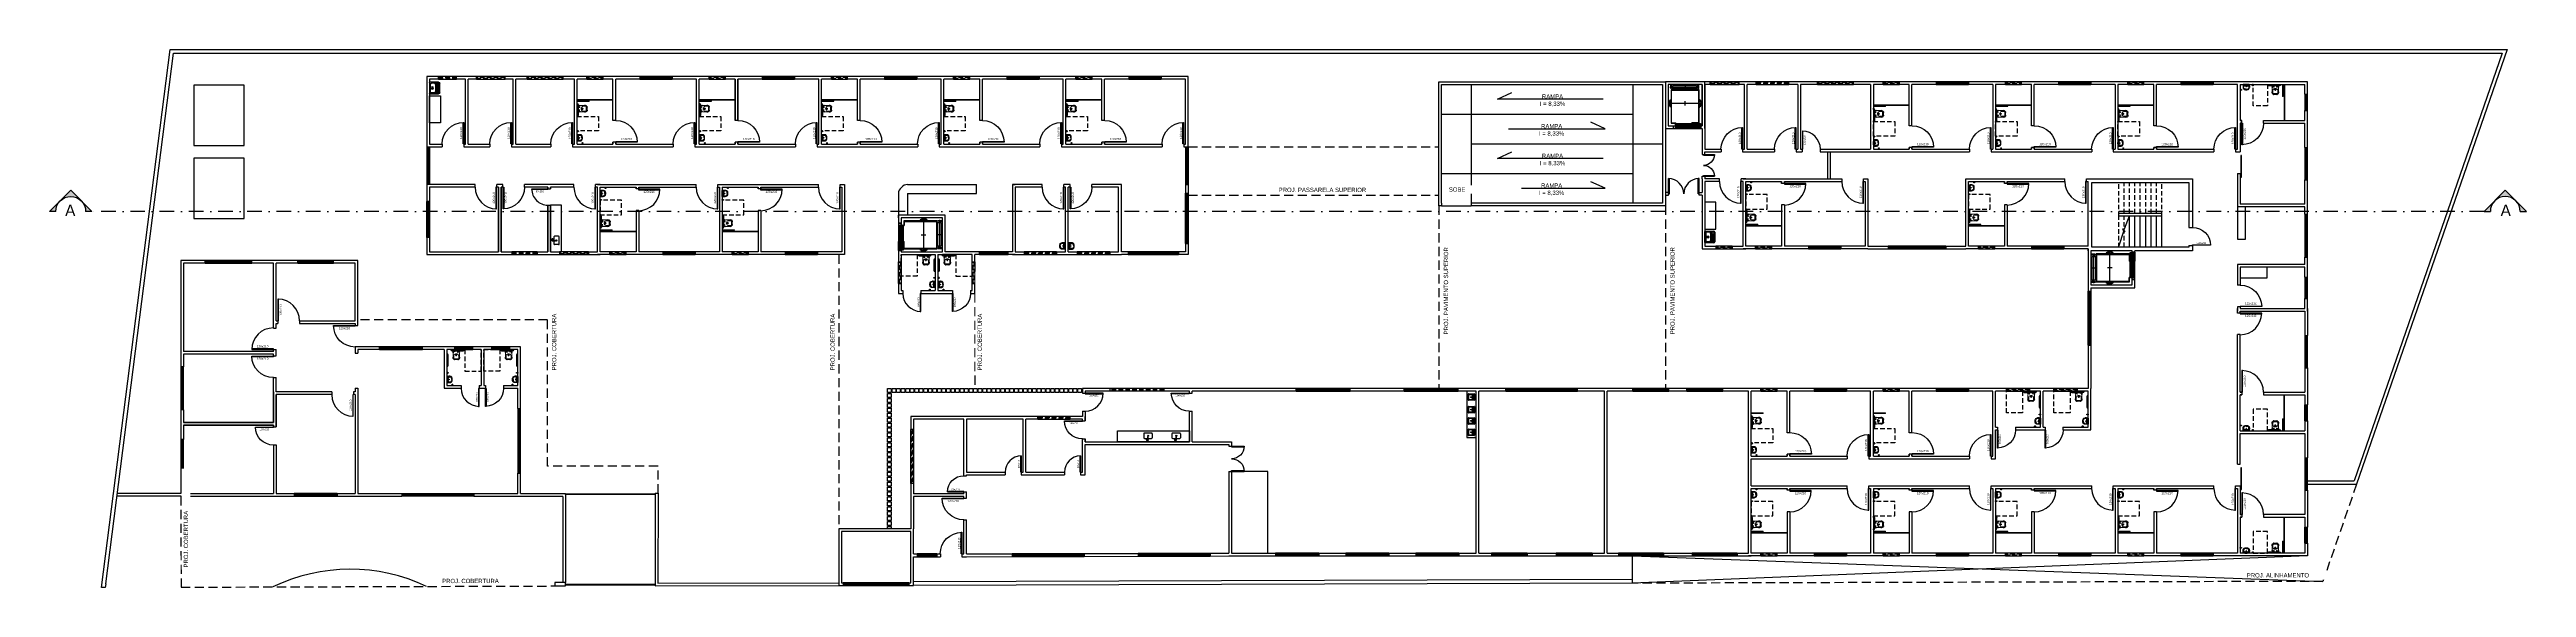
# Model space of a CAD drawing. Header units: centimetres. Extents: x 0 to 1814864, y -139216 to 99734.
# Drawn here: x 1045213 to 1058992, y 9702 to 12691 of the extents above; entities that cross this region are included whole.
import ezdxf
from ezdxf.enums import TextEntityAlignment as Align

# ---------------------------------------------------------------- set-up
doc = ezdxf.new("R2010")
doc.units = ezdxf.units.CM
doc.header["$LTSCALE"] = 4
for name, pattern in [('DASHDOT', [25.4, 12.7, -6.35, 0, -6.35]), ('DASHED2', [9.525, 6.35, -3.175]), ('HIDDEN', [9.525, 6.35, -3.175]), ('HIDDENX2', [19.05, 12.7, -6.35]), ('LTYPE_4', [112.5, 56.25, -56.25]), ('LTYPE_6', [168.75, 112.5, -28.125, 0, -28.125])]:
    doc.linetypes.add(name, pattern=pattern)
for name, color, linetype in [('0.1', 1, 'Continuous'), ('0.2', 2, 'Continuous'), ('0.4', 4, 'Continuous'), ('0.6', 6, 'Continuous'), ('001-MOBILIA', 253, 'Continuous'), ('02-CONT', 2, 'Continuous'), ('03-CONT', 3, 'Continuous'), ('08', 8, 'Continuous'), ('B-CORTE', 4, 'DASHDOT'), ('C-TEXTO-02', 2, 'Continuous'), ('PDF1_PH - Metal', 253, 'Continuous'), ('PROJEÇÕES', 1, 'DASHED2'), ('VISTA3', 3, 'Continuous')]:
    doc.layers.add(name, color=color, linetype=linetype)
doc.layers.add('C-TEXTO-01', color=2, linetype='Continuous', lineweight=20)
doc.layers.add('PDF1_PH - Alv Construir', color=6, linetype='Continuous', lineweight=40)
doc.styles.add('2mm 1-50', font='arial.ttf', dxfattribs={"height": 0.1})
doc.styles.add('Esc.125', font='ERASLGHT.TTF', dxfattribs={"height": 22.5})
doc.styles.add('Símbolos', font='ERASLGHT.TTF')

# ---------------------------------------------------------------- blocks, each defined once
blk = doc.blocks.new('1_00e')
blk.add_lwpolyline([(-28, -52), (-25, -52), (-25, 48), (-28, 48)], close=True)
at = {"color": 1}
blk.add_arc((-28, -52), 100, 0, 90, dxfattribs=at)
blk = doc.blocks.new('90d')
blk.add_lwpolyline([(-5, -84), (-5, 6), (-2, 6), (-2, -84)], close=True)
at = {"color": 1}
blk.add_arc((-2, -84), 90, 90, 180, dxfattribs=at)
blk = doc.blocks.new('1_00')
for p, q in [((-129.2, 59.1), (-129.2, 109.1)), ((-129.2, 109.1), (-126.2, 109.1)), ((-126.2, 59.1), (-126.2, 109.1)), ((-29.2, 109.1), (-32.2, 109.1)), ((-32.2, 59.1), (-32.2, 109.1)), ((-29.2, 59.1), (-29.2, 109.1)), ((-129.2, 59.1), (-126.2, 59.1)), ((-29.2, 59.1), (-32.2, 59.1))]:
    blk.add_line(p, q)
at = {"color": 1}
for centre, start, end in [((-129.2, 59.1), 0, 90), ((-29.2, 59.1), 90, 180)]:
    blk.add_arc(centre, 50, start, end, dxfattribs=at)
blk = doc.blocks.new('Barra 3')
at = {"layer": 'PDF1_PH - Metal', "lineweight": 9}
for points in [[(19245, 25720), (19252, 25720), (19252, 25719), (19245, 25719)], [(19315, 25720), (19322, 25720), (19322, 25719), (19315, 25719)]]:
    blk.add_lwpolyline(points, close=True, dxfattribs=at)
for points in [[(19246, 25718), (19246, 25719)], [(19251, 25718), (19251, 25719)], [(19253, 25716), (19315, 25716)], [(19253, 25712), (19315, 25712)], [(19316, 25718), (19316, 25719)], [(19321, 25718), (19321, 25719)]]:
    blk.add_lwpolyline(points, dxfattribs=at)
for centre, radius, start, end in [((19253, 25719), 7.08, 188.6936, 267.1299), ((19253, 25718), 2.3, 183.7735, 266.2236), ((19314, 25718), 6.22, 270.0361, 357.9477), ((19314, 25718), 2.29, 284.5016, 358.1815)]:
    blk.add_arc(centre, radius, start, end, dxfattribs=at)
blk = doc.blocks.new('bacia sanit')
at = {"layer": 'PDF1_PH - Metal', "lineweight": 9}
for points in [[(16862, 24756), (16857, 24756)], [(16862, 24750), (16857, 24750)], [(16862, 24746), (16862, 24746), (16862, 24760), (16862, 24761)], [(16863, 24747), (16863, 24747), (16863, 24747), (16864, 24747), (16864, 24747), (16864, 24753), (16864, 24759), (16864, 24759), (16863, 24759), (16863, 24759)], [(16863, 24758), (16863, 24758), (16863, 24757), (16863, 24749), (16863, 24748), (16863, 24748)], [(16874, 24771), (16899, 24771)], [(16899, 24735), (16874, 24735)], [(16884, 24750), (16884, 24750), (16884, 24750), (16884, 24751), (16884, 24751), (16884, 24752), (16884, 24752), (16884, 24753), (16884, 24753), (16884, 24753), (16884, 24754), (16884, 24754), (16884, 24755), (16884, 24755), (16884, 24756), (16884, 24756), (16884, 24756)], [(16889, 24767), (16890, 24767), (16890, 24767), (16890, 24767), (16891, 24767), (16899, 24767), (16900, 24767), (16900, 24767), (16901, 24767), (16901, 24767), (16902, 24767)], [(16902, 24739), (16901, 24739), (16901, 24739), (16900, 24739), (16899, 24739), (16891, 24739), (16890, 24739), (16890, 24739), (16890, 24739), (16889, 24739)], [(16913, 24763), (16908, 24763)], [(16908, 24761), (16913, 24761), (16913, 24761)], [(16908, 24761), (16908, 24761), (16908, 24760), (16908, 24760), (16908, 24759), (16908, 24759), (16908, 24759), (16908, 24758), (16908, 24758), (16908, 24757), (16908, 24757), (16908, 24756)], [(16908, 24756), (16908, 24756), (16908, 24756), (16908, 24755), (16908, 24755), (16908, 24754), (16908, 24754), (16908, 24753), (16908, 24753), (16908, 24753), (16908, 24752), (16908, 24752), (16908, 24751), (16908, 24751), (16908, 24750)], [(16908, 24750), (16908, 24750), (16908, 24749), (16908, 24749), (16908, 24748), (16908, 24748), (16908, 24747), (16908, 24747), (16908, 24747), (16908, 24746), (16908, 24746), (16908, 24745), (16908, 24745)], [(16908, 24745), (16913, 24745), (16913, 24745)], [(16908, 24745), (16913, 24745), (16913, 24745)], [(16913, 24743), (16908, 24743)], [(16913, 24761), (16913, 24761), (16913, 24760), (16913, 24760), (16913, 24759), (16913, 24759), (16913, 24759), (16913, 24758), (16913, 24758), (16913, 24757), (16913, 24757), (16913, 24756), (16913, 24756), (16913, 24756), (16913, 24755), (16913, 24755), (16913, 24754), (16913, 24754), (16913, 24753), (16913, 24753), (16913, 24753), (16913, 24752), (16913, 24752), (16913, 24751), (16913, 24751), (16913, 24750), (16913, 24750), (16913, 24750), (16913, 24749), (16913, 24749), (16913, 24748), (16913, 24748), (16913, 24747), (16913, 24747), (16913, 24747), (16913, 24746), (16913, 24746), (16913, 24745), (16913, 24745)]]:
    blk.add_lwpolyline(points, dxfattribs=at)
at = {"layer": 'PDF1_PH - Metal', "lineweight": 211}
blk.add_lwpolyline([(16889, 24753), (16889, 24753), (16889, 24753)], dxfattribs=at)
for points in [[(16913, 24761, 0.086524), (16913, 24764, 0.264906), (16899, 24771)], [(16913, 24745, -0.086524), (16913, 24742, -0.264906), (16899, 24735)]]:
    blk.add_lwpolyline(points, format="xyb", dxfattribs=at)
at = {"layer": 'PDF1_PH - Metal', "lineweight": 9}
blk.add_circle((16871, 24761), 0.643, dxfattribs=at)
at = {"layer": 'PDF1_PH - Metal', "lineweight": 211}
blk.add_circle((16871, 24745), 0.643, dxfattribs=at)
for centre, radius, start, end in [((16865, 24760), 3.2, 88.1661, 164.6032), ((16865, 24746), 3.06, 177.2926, 274.2593), ((16891, 24757), 26.5, 161.0139, 177.0973), ((16892, 24750), 28, 184.427, 198.8013), ((16874, 24762), 8.95, 90.3217, 157.8056), ((16875, 24745), 10.5, 204.627, 261.8049), ((16885, 26015), 1260, 269.9347, 270.0653), ((16885, 23701), 1050, 89.9217, 90.0783), ((16887, 24753), 2.59, 275.8679, 84.1321)]:
    blk.add_arc(centre, radius, start, end, dxfattribs=at)
at = {"layer": 'PDF1_PH - Metal', "lineweight": 9}
for centre, radius, start, end in [((16863, 24758), 0.429, 90, 180), ((16863, 24748), 0.429, 180, 270), ((16894, 24753), 14.7, 110.9822, 249.0178), ((16902, 24760), 6.91, 11.172, 90.6439), ((16902, 24746), 6.91, 269.3561, 348.828)]:
    blk.add_arc(centre, radius, start, end, dxfattribs=at)
blk = doc.blocks.new('L.51_P')
at = {"layer": '08'}
for p, q in [((-250, 0), (-249, 0)), ((-249, 0), (249, 0)), ((250, 0), (249, 0)), ((-269, -260), (-269, -260)), ((-262, -36), (-262, -36)), ((-259, -9), (-259, -9)), ((-226, -95), (-224, -63)), ((-226, -95), (-225, -95)), ((-225, -95), (-224, -63)), ((-216, -329), (-216, -329)), ((-189, -140), (-140, -129)), ((-161, -28), (-161, -28)), ((0, -12), (0, -12)), ((189, -140), (140, -129)), ((161, -28), (161, -28)), ((216, -329), (216, -329)), ((226, -95), (224, -63)), ((225, -95), (224, -63)), ((226, -95), (225, -95)), ((259, -9), (259, -9)), ((262, -36), (262, -36)), ((269, -260), (269, -260))]:
    blk.add_line(p, q, dxfattribs=at)
at = {"layer": '08', "ltscale": 27.502596}
for centre in [(-100, -59), (100, -59)]:
    blk.add_circle(centre, 19, dxfattribs=at)
at = {"layer": '08'}
for centre, radius, start, end in [((10, -800), 688, 94.61605, 102.65503), ((0, -61), 19, 90, 270), ((0, -61), 19, 270, 90), ((-10, -800), 688, 77.34497, 85.38395)]:
    blk.add_arc(centre, radius, start, end, dxfattribs=at)
for centre, major_axis, ratio, start_param, end_param in [((-178, -187), (-49.3, 11.1), 0.9999713, 0.1335251, 0.2108724), ((-238, -179), (-7.5, 6.62), 0.9937452, 3.7330462, 3.8628593), ((-237, -179), (8.41, 5.42), 0.9885196, 5.5633013, 5.6999785), ((0, -187), (-22.7, 2), 0.9924994, 0.0726091, 0.2002752), ((0, -187), (-22.5, 0.5), 0.9916707, 5.2535481, 5.2995697), ((0, -187), (-22.5, 0.9), 0.9921692, 5.2553371, 5.2719597), ((0, -187), (22.5, 0.5), 0.9916707, 0.9836156, 1.0296372), ((0, -187), (22.5, 0.9), 0.9921692, 1.0112256, 1.0278483), ((0, -187), (22.7, 2), 0.9924994, 6.0829101, 6.2105762), ((178, -187), (49.3, 11.1), 0.9999713, 6.0723129, 6.1496602)]:
    blk.add_ellipse(centre, major_axis=major_axis, ratio=ratio, start_param=start_param, end_param=end_param, dxfattribs=at)
for points, degree, knots in [([(-259, -9), (-259, -8), (-259, -7), (-258, -5), (-258, -4), (-256, -3), (-255, -2), (-254, -1), (-253, 0), (-251, 0), (-250, 0), (-250, 0)], 3, [0, 0, 0, 0, 0.2792277, 0.2792277, 0.6097434, 0.6097434, 0.9337533, 0.9337533, 1.2524277, 1.2524277, 1.4486248, 1.4486248, 1.4486248, 1.4486248]), ([(250, 0), (251, 0), (252, 0), (254, -1), (255, -1), (256, -3), (257, -3), (258, -5), (259, -6), (259, -8), (259, -8), (259, -9)], 3, [0, 0, 0, 0, 0.3178136, 0.3178136, 0.6306226, 0.6306226, 0.9465388, 0.9465388, 1.2670488, 1.2670488, 1.448529, 1.448529, 1.448529, 1.448529]), ([(-262, -36), (-262, -36), (-262, -37), (-262, -37), (-263, -40), (-263, -43), (-263, -45), (-263, -47), (-263, -48), (-263, -50), (-264, -53), (-264, -56), (-264, -59), (-265, -70), (-265, -80), (-266, -91), (-266, -102), (-267, -112), (-267, -123), (-267, -125), (-267, -128), (-268, -131), (-268, -133), (-268, -136), (-268, -138), (-268, -152), (-269, -166), (-269, -179), (-269, -183), (-269, -188), (-269, -192), (-270, -196), (-270, -200), (-270, -204), (-270, -221), (-270, -239), (-269, -257), (-269, -258), (-269, -259), (-269, -260)], 3, [171.9865809, 171.9865809, 171.9865809, 171.9865809, 172.7474918, 172.7474918, 172.7474918, 184.8419534, 184.8419534, 184.8419534, 191.4740693, 191.4740693, 191.4740693, 204.4163297, 204.4163297, 204.4163297, 249.640497, 249.640497, 249.640497, 294.8646644, 294.8646644, 294.8646644, 305.9122775, 305.9122775, 305.9122775, 316.9598907, 316.9598907, 316.9598907, 374.3211337, 374.3211337, 374.3211337, 391.6897802, 391.6897802, 391.6897802, 408.1405898, 408.1405898, 408.1405898, 482.9296389, 482.9296389, 482.9296389, 486.8399649, 486.8399649, 486.8399649, 486.8399649]), ([(-269, -260), (-270, -239), (-270, -219), (-269, -173), (-268, -148), (-267, -104), (-266, -85), (-264, -60), (-264, -54), (-263, -46), (-263, -45), (-263, -42), (-263, -40), (-263, -38), (-262, -38), (-262, -37), (-262, -37), (-262, -36), (-262, -36), (-262, -36), (-262, -36), (-262, -36)], 3, [0, 0, 0, 0, 6.2075736, 6.2075736, 13.6571314, 13.6571314, 19.4589272, 19.4589272, 21.2492902, 21.2492902, 21.7261901, 21.7261901, 22.1641806, 22.1641806, 22.3930528, 22.3930528, 22.5500167, 22.5500167, 22.7065546, 22.7065546, 22.8002869, 22.8002869, 22.8002869, 22.8002869]), ([(-62, -461), (-92, -458), (-123, -454), (-171, -438), (-189, -430), (-214, -410), (-222, -401), (-236, -382), (-242, -373), (-251, -352), (-255, -341), (-260, -323), (-261, -316), (-263, -309)], 3, [0, 0, 0, 0, 9.188374, 9.188374, 15.0344105, 15.0344105, 18.7139729, 18.7139729, 21.9934109, 21.9934109, 25.5407664, 25.5407664, 27.6245342, 27.6245342, 27.6245342, 27.6245342]), ([(-228, -173), (-228, -172), (-228, -172), (-228, -172), (-228, -171), (-228, -170), (-228, -169), (-228, -167), (-228, -164), (-228, -163), (-228, -160), (-228, -158), (-228, -157), (-228, -154), (-228, -151), (-228, -150), (-228, -148), (-228, -146), (-228, -146), (-228, -143), (-228, -141), (-228, -139), (-228, -135), (-228, -131), (-228, -129), (-227, -125), (-227, -121), (-227, -119), (-227, -113), (-226, -108), (-226, -105), (-226, -101), (-226, -97), (-226, -97), (-226, -96), (-226, -96), (-226, -95), (-226, -95), (-226, -95)], 5, [546.2491883, 546.2491883, 546.2491883, 546.2491883, 546.2491883, 546.2491883, 546.7739127, 546.7739127, 546.7739127, 554.2876537, 554.2876537, 554.2876537, 563.8753114, 563.8753114, 563.8753114, 572.1696704, 572.1696704, 572.1696704, 583.4267604, 583.4267604, 583.4267604, 585.7261644, 585.7261644, 585.7261644, 600.3707662, 600.3707662, 600.3707662, 613.0693181, 613.0693181, 613.0693181, 629.1440404, 629.1440404, 629.1440404, 652.0587641, 652.0587641, 652.0587641, 654.9214647, 654.9214647, 654.9214647, 656.5484238, 656.5484238, 656.5484238, 656.5484238, 656.5484238, 656.5484238]), ([(-225, -95), (-226, -99), (-226, -103), (-226, -107), (-226, -111), (-227, -115), (-227, -119), (-227, -123), (-228, -127), (-228, -131), (-228, -134), (-228, -136), (-228, -139), (-228, -141), (-228, -142), (-228, -144)], 3, [161.3393449, 161.3393449, 161.3393449, 161.3393449, 177.7748404, 177.7748404, 177.7748404, 195.1190769, 195.1190769, 195.1190769, 212.3532287, 212.3532287, 212.3532287, 223.7728366, 223.7728366, 223.7728366, 230.4263933, 230.4263933, 230.4263933, 230.4263933]), ([(-228, -144), (-228, -145), (-228, -145), (-228, -146), (-228, -146), (-228, -146), (-228, -146), (-228, -148), (-228, -150), (-228, -152), (-228, -153), (-228, -154), (-228, -155), (-228, -157), (-228, -158), (-228, -160), (-228, -160), (-228, -160), (-228, -160)], 3, [0, 0, 0, 0, 2.396491, 2.396491, 2.396491, 3.1953986, 3.1953986, 3.1953986, 10.963495, 10.963495, 10.963495, 15.6098728, 15.6098728, 15.6098728, 22.2328933, 22.2328933, 22.2328933, 22.4708667, 22.4708667, 22.4708667, 22.4708667]), ([(-228, -173), (-228, -172), (-228, -172), (-228, -172), (-228, -170), (-228, -167), (-228, -165), (-228, -162), (-228, -160)], 5, [-26.0039098, -26.0039098, -26.0039098, -26.0039098, -26.0039098, -26.0039098, -25.7336946, -25.7336946, -25.7336946, -13.019576, -13.019576, -13.019576, -13.019576, -13.019576, -13.019576]), ([(-228, -181), (-228, -181), (-228, -180), (-228, -180), (-228, -178), (-228, -177), (-228, -176), (-228, -175), (-228, -175), (-228, -174), (-228, -174), (-228, -173), (-228, -173), (-228, -173), (-228, -173), (-228, -173), (-228, -173), (-228, -173)], 5, [532.0790539, 532.0790539, 532.0790539, 532.0790539, 532.0790539, 532.0790539, 536.5674876, 536.5674876, 536.5674876, 541.0603639, 541.0603639, 541.0603639, 543.3103979, 543.3103979, 543.3103979, 544.4354452, 544.4354452, 544.4354452, 544.8304556, 544.8304556, 544.8304556, 544.8304556, 544.8304556, 544.8304556]), ([(-227, -179), (-227, -179), (-227, -179), (-227, -179), (-227, -179), (-227, -179), (-228, -179), (-228, -179), (-228, -179), (-228, -179), (-228, -179), (-228, -179), (-228, -179), (-228, -179), (-228, -179), (-228, -179), (-228, -179), (-228, -179), (-228, -179), (-228, -179), (-228, -179), (-228, -179), (-228, -179), (-228, -179), (-228, -179), (-228, -179), (-228, -179), (-228, -179), (-228, -179), (-228, -179), (-228, -179), (-228, -179), (-228, -179), (-228, -179), (-228, -179), (-228, -179), (-228, -179), (-228, -179), (-228, -179), (-228, -179), (-228, -179), (-228, -179), (-228, -179), (-228, -179), (-228, -179), (-228, -179)], 3, [86.6062655, 86.6062655, 86.6062655, 86.6062655, 87.7286413, 87.7286413, 87.7286413, 90.455187, 90.455187, 90.455187, 92.3796282, 92.3796282, 92.3796282, 93.3418485, 93.3418485, 93.3418485, 93.8229597, 93.8229597, 93.8229597, 94.0635156, 94.0635156, 94.0635156, 94.3040719, 94.3040719, 94.3040719, 94.4488557, 94.4488557, 94.4488557, 94.7267542, 94.7267542, 94.7267542, 94.8659503, 94.8659503, 94.8659503, 95.0051464, 95.0051464, 95.0051464, 95.5215074, 95.5215074, 95.5215074, 95.7796879, 95.7796879, 95.7796879, 95.9760469, 95.9760469, 95.9760469, 96.0378671, 96.0378671, 96.0378671, 96.0378671]), ([(-228, -179), (-228, -179), (-228, -179), (-228, -180), (-228, -180), (-228, -180), (-228, -180), (-228, -180), (-228, -180), (-228, -181), (-228, -181), (-228, -181), (-228, -181), (-228, -181), (-228, -181), (-228, -181)], 3, [95.8673285, 95.8673285, 95.8673285, 95.8673285, 97.5886597, 97.5886597, 97.5886597, 102.9786192, 102.9786192, 102.9786192, 105.8449407, 105.8449407, 105.8449407, 108.5014146, 108.5014146, 108.5014146, 109.4277343, 109.4277343, 109.4277343, 109.4277343]), ([(-228, -182), (-228, -182), (-228, -182), (-228, -182), (-228, -182), (-228, -182), (-228, -181)], 3, [11.1704758, 11.1704758, 11.1704758, 11.1704758, 15.411887, 15.411887, 15.411887, 21.2045472, 21.2045472, 21.2045472, 21.2045472]), ([(-227, -181), (-228, -181), (-228, -181), (-228, -181), (-228, -181), (-228, -181), (-228, -181), (-228, -181), (-228, -181), (-228, -181), (-228, -181), (-228, -181), (-228, -181), (-228, -181), (-228, -181), (-228, -181), (-228, -181), (-228, -181), (-228, -181), (-228, -181), (-228, -181), (-228, -181), (-228, -181), (-228, -181), (-228, -181), (-228, -181), (-228, -181), (-228, -181)], 3, [86.6062655, 86.6062655, 86.6062655, 86.6062655, 91.112306, 91.112306, 91.112306, 94.3040719, 94.3040719, 94.3040719, 94.4488557, 94.4488557, 94.4488557, 94.7267542, 94.7267542, 94.7267542, 95.0051464, 95.0051464, 95.0051464, 95.5215074, 95.5215074, 95.5215074, 95.7796879, 95.7796879, 95.7796879, 95.9760469, 95.9760469, 95.9760469, 96.0378196, 96.0378196, 96.0378196, 96.0378196]), ([(-228, -181), (-228, -181), (-228, -181), (-228, -181), (-228, -181), (-228, -181), (-228, -181), (-228, -181), (-228, -181), (-228, -181), (-228, -181), (-228, -181), (-228, -181), (-228, -181), (-228, -181), (-228, -181), (-228, -181), (-228, -181), (-228, -181), (-228, -181), (-228, -182), (-228, -182), (-228, -182), (-228, -182), (-228, -182)], 3, [0.000033, 0.000033, 0.000033, 0.000033, 1.8984014, 1.8984014, 1.8984014, 2.3707611, 2.3707611, 2.3707611, 3.8232359, 3.8232359, 3.8232359, 5.7581489, 5.7581489, 5.7581489, 9.5922022, 9.5922022, 9.5922022, 9.856292, 9.856292, 9.856292, 15.2762438, 15.2762438, 15.2762438, 18.9937198, 18.9937198, 18.9937198, 18.9937198]), ([(-189, -140), (-196, -141), (-203, -144), (-208, -149), (-211, -151), (-213, -153), (-216, -156), (-216, -156), (-216, -156), (-216, -156), (-221, -163), (-225, -170), (-227, -178), (-227, -179), (-227, -179), (-227, -180)], 3, [18.5938609, 18.5938609, 18.5938609, 18.5938609, 48.6208191, 48.6208191, 48.6208191, 61.9879594, 61.9879594, 61.9879594, 63.5936009, 63.5936009, 63.5936009, 96.3181726, 96.3181726, 96.3181726, 99.127558, 99.127558, 99.127558, 99.127558]), ([(-227, -179), (-227, -180), (-227, -180), (-227, -180), (-227, -180), (-227, -180), (-227, -180), (-227, -180), (-227, -180), (-227, -180), (-227, -180), (-227, -180), (-227, -180), (-227, -180), (-227, -180), (-227, -180), (-227, -180), (-227, -180), (-227, -180), (-227, -180), (-227, -180), (-227, -180), (-227, -180), (-227, -180), (-227, -180)], 3, [0, 0, 0, 0, 0.14446453, 0.14446453, 0.14446453, 0.15384155, 0.15384155, 0.15384155, 0.23281006, 0.23281006, 0.23281006, 0.27205519, 0.27205519, 0.27205519, 0.29452897, 0.29452897, 0.29452897, 0.31952484, 0.31952484, 0.31952484, 0.34503333, 0.34503333, 0.34503333, 0.36424564, 0.36424564, 0.36424564, 0.36424564]), ([(-227, -181), (-227, -181), (-227, -181), (-227, -181), (-227, -181), (-227, -181), (-227, -181), (-227, -181), (-227, -180), (-227, -180), (-227, -180), (-227, -180), (-227, -180), (-227, -180), (-227, -180), (-227, -180), (-227, -180), (-227, -180), (-227, -180)], 3, [0, 0, 0, 0, 3.9481316, 3.9481316, 3.9481316, 6.9070981, 6.9070981, 6.9070981, 9.4856744, 9.4856744, 9.4856744, 10.6864919, 10.6864919, 10.6864919, 11.8873095, 11.8873095, 11.8873095, 12.7085646, 12.7085646, 12.7085646, 12.7085646]), ([(-224, -63), (-224, -58), (-222, -53), (-219, -48), (-217, -45), (-214, -42), (-210, -40), (-208, -38), (-204, -37), (-201, -36)], 3, [10.9132887, 10.9132887, 10.9132887, 10.9132887, 33.9603278, 33.9603278, 33.9603278, 50.289489, 50.289489, 50.289489, 65.056953, 65.056953, 65.056953, 65.056953]), ([(-201, -36), (-205, -37), (-210, -39), (-214, -42), (-219, -47), (-222, -55), (-223, -57), (-224, -60), (-224, -63)], 5, [7.912422, 7.912422, 7.912422, 7.912422, 7.912422, 7.912422, 31.9913462, 31.9913462, 31.9913462, 47.4531597, 47.4531597, 47.4531597, 47.4531597, 47.4531597, 47.4531597]), ([(-216, -329), (-215, -331), (-215, -332), (-214, -334), (-213, -338), (-211, -343), (-209, -347), (-206, -353), (-202, -359), (-198, -365), (-195, -370), (-191, -375), (-186, -379), (-180, -385), (-173, -390), (-165, -395), (-159, -398), (-153, -401), (-146, -404), (-141, -406), (-136, -407), (-130, -409)], 3, [544.2918769, 544.2918769, 544.2918769, 544.2918769, 550.8725335, 550.8725335, 550.8725335, 571.7800576, 571.7800576, 571.7800576, 601.0389206, 601.0389206, 601.0389206, 628.3922974, 628.3922974, 628.3922974, 666.1578424, 666.1578424, 666.1578424, 694.9130848, 694.9130848, 694.9130848, 718.4475914, 718.4475914, 718.4475914, 718.4475914]), ([(0, -12), (-60, -12), (-120, -19), (-180, -31), (-187, -33), (-194, -34), (-201, -36)], 3, [460.2532523, 460.2532523, 460.2532523, 460.2532523, 715.7620912, 715.7620912, 715.7620912, 745.806363, 745.806363, 745.806363, 745.806363]), ([(-201, -36), (-177, -30), (-152, -25), (-128, -21), (-94, -17), (-61, -14), (-52, -14), (-43, -13), (-34, -13)], 5, [234.918202, 234.918202, 234.918202, 234.918202, 234.918202, 234.918202, 410.5497479, 410.5497479, 410.5497479, 473.9148254, 473.9148254, 473.9148254, 473.9148254, 473.9148254, 473.9148254]), ([(-63, -420), (-71, -420), (-79, -419), (-87, -418), (-95, -416), (-103, -415), (-110, -414), (-117, -412), (-124, -411), (-130, -409)], 3, [54.852513, 54.852513, 54.852513, 54.852513, 88.4765225, 88.4765225, 88.4765225, 122.1681551, 122.1681551, 122.1681551, 151.1027913, 151.1027913, 151.1027913, 151.1027913]), ([(-50, -422), (-53, -421), (-55, -421), (-58, -421), (-61, -421), (-63, -420), (-63, -420), (-63, -420), (-63, -420)], 5, [11.1841173, 11.1841173, 11.1841173, 11.1841173, 11.1841173, 11.1841173, 30.0723913, 30.0723913, 30.0723913, 30.4571168, 30.4571168, 30.4571168, 30.4571168, 30.4571168, 30.4571168]), ([(0, -424), (-15, -424), (-31, -423), (-46, -422), (-47, -422), (-49, -422), (-50, -422)], 3, [0, 0, 0, 0, 65.3176808, 65.3176808, 65.3176808, 70.9585247, 70.9585247, 70.9585247, 70.9585247]), ([(-45, -114), (-41, -114), (-37, -114), (-32, -113), (-28, -113), (-24, -113), (-20, -113), (-13, -112), (-7, -112), (0, -112)], 3, [388.4547663, 388.4547663, 388.4547663, 388.4547663, 406.3849072, 406.3849072, 406.3849072, 424.4009475, 424.4009475, 424.4009475, 452.6965433, 452.6965433, 452.6965433, 452.6965433]), ([(-34, -13), (-30, -13), (-26, -13), (-22, -13), (-15, -12), (-8, -12), (-2, -12), (-1, -12), (-1, -12), (0, -12)], 3, [59.3477843, 59.3477843, 59.3477843, 59.3477843, 76.6174448, 76.6174448, 76.6174448, 106.1296524, 106.1296524, 106.1296524, 108.4187665, 108.4187665, 108.4187665, 108.4187665]), ([(-12, -168), (-12, -168), (-12, -168), (-12, -168), (-12, -168), (-12, -168), (-12, -168), (-15, -170), (-18, -173), (-20, -175), (-21, -179), (-22, -183), (-22, -184), (-22, -185), (-22, -186), (-22, -186), (-22, -186), (-22, -186), (-22, -186), (-22, -186), (-22, -187)], 5, [23.6773657, 23.6773657, 23.6773657, 23.6773657, 23.6773657, 23.6773657, 23.6977835, 23.6977835, 23.6977835, 25.1173949, 25.1173949, 25.1173949, 50.5943749, 50.5943749, 50.5943749, 58.0072173, 58.0072173, 58.0072173, 58.5367063, 58.5367063, 58.5367063, 59.0556142, 59.0556142, 59.0556142, 59.0556142, 59.0556142, 59.0556142]), ([(-22, -189), (-22, -190), (-22, -190), (-22, -190), (-22, -194), (-20, -199), (-17, -202), (-16, -203), (-15, -203), (-15, -204), (-13, -206), (-10, -207), (-8, -208), (-5, -209), (-3, -209), (0, -209)], 3, [27.2458569, 27.2458569, 27.2458569, 27.2458569, 27.5979915, 27.5979915, 27.5979915, 49.7687755, 49.7687755, 49.7687755, 54.290067, 54.290067, 54.290067, 66.9132945, 66.9132945, 66.9132945, 79.5279138, 79.5279138, 79.5279138, 79.5279138]), ([(34, -13), (30, -13), (26, -13), (22, -13), (15, -12), (8, -12), (2, -12), (1, -12), (1, -12), (0, -12)], 3, [59.3477843, 59.3477843, 59.3477843, 59.3477843, 76.6174448, 76.6174448, 76.6174448, 106.1296524, 106.1296524, 106.1296524, 108.4187165, 108.4187165, 108.4187165, 108.4187165]), ([(0, -12), (60, -12), (120, -19), (180, -31), (187, -33), (194, -34), (201, -36)], 3, [460.2532275, 460.2532275, 460.2532275, 460.2532275, 715.7620402, 715.7620402, 715.7620402, 745.806363, 745.806363, 745.806363, 745.806363]), ([(45, -114), (41, -114), (37, -114), (32, -113), (28, -113), (24, -113), (20, -113), (13, -112), (7, -112), (0, -112)], 3, [388.4547663, 388.4547663, 388.4547663, 388.4547663, 406.3849072, 406.3849072, 406.3849072, 424.4009475, 424.4009475, 424.4009475, 452.6965433, 452.6965433, 452.6965433, 452.6965433]), ([(22, -189), (22, -190), (22, -190), (22, -190), (22, -194), (20, -199), (17, -202), (16, -203), (15, -203), (15, -204), (13, -206), (10, -207), (8, -208), (5, -209), (3, -209), (0, -209)], 3, [27.2458569, 27.2458569, 27.2458569, 27.2458569, 27.5979915, 27.5979915, 27.5979915, 49.7687755, 49.7687755, 49.7687755, 54.290067, 54.290067, 54.290067, 66.9132945, 66.9132945, 66.9132945, 79.5285652, 79.5285652, 79.5285652, 79.5285652]), ([(0, -424), (15, -424), (31, -423), (46, -422), (47, -422), (49, -422), (50, -422)], 3, [0, 0, 0, 0, 65.3176808, 65.3176808, 65.3176808, 70.9585247, 70.9585247, 70.9585247, 70.9585247]), ([(12, -168), (12, -168), (12, -168), (12, -168), (12, -168), (12, -168), (12, -168), (15, -170), (18, -173), (20, -175), (21, -179), (22, -183), (22, -184), (22, -185), (22, -186), (22, -186), (22, -186), (22, -186), (22, -186), (22, -186), (22, -187)], 5, [23.6773657, 23.6773657, 23.6773657, 23.6773657, 23.6773657, 23.6773657, 23.6977835, 23.6977835, 23.6977835, 25.1173949, 25.1173949, 25.1173949, 50.5943749, 50.5943749, 50.5943749, 58.0072173, 58.0072173, 58.0072173, 58.5367063, 58.5367063, 58.5367063, 59.0556142, 59.0556142, 59.0556142, 59.0556142, 59.0556142, 59.0556142]), ([(201, -36), (177, -30), (152, -25), (128, -21), (94, -17), (61, -14), (52, -14), (43, -13), (34, -13)], 5, [234.918202, 234.918202, 234.918202, 234.918202, 234.918202, 234.918202, 410.5497479, 410.5497479, 410.5497479, 473.9148254, 473.9148254, 473.9148254, 473.9148254, 473.9148254, 473.9148254]), ([(50, -422), (53, -421), (55, -421), (58, -421), (61, -421), (63, -420), (63, -420), (63, -420), (63, -420)], 5, [11.1841173, 11.1841173, 11.1841173, 11.1841173, 11.1841173, 11.1841173, 30.0723913, 30.0723913, 30.0723913, 30.4571168, 30.4571168, 30.4571168, 30.4571168, 30.4571168, 30.4571168]), ([(263, -309), (259, -326), (255, -343), (242, -373), (234, -386), (217, -407), (208, -415), (190, -428), (180, -433), (159, -442), (148, -446), (123, -453), (109, -455), (84, -459), (73, -460), (62, -461)], 3, [0, 0, 0, 0, 5.2168786, 5.2168786, 9.7021984, 9.7021984, 13.2381292, 13.2381292, 16.5186499, 16.5186499, 20.0815076, 20.0815076, 24.3551613, 24.3551613, 27.647025, 27.647025, 27.647025, 27.647025]), ([(63, -420), (71, -420), (79, -419), (87, -418), (95, -416), (103, -415), (110, -414), (117, -412), (124, -411), (130, -409)], 3, [54.852513, 54.852513, 54.852513, 54.852513, 88.4765225, 88.4765225, 88.4765225, 122.1681551, 122.1681551, 122.1681551, 151.1027913, 151.1027913, 151.1027913, 151.1027913]), ([(216, -329), (215, -331), (215, -332), (214, -334), (213, -338), (211, -343), (209, -347), (206, -353), (202, -359), (198, -365), (195, -370), (191, -375), (186, -379), (180, -385), (173, -390), (165, -395), (159, -398), (153, -401), (146, -404), (141, -406), (136, -407), (130, -409)], 3, [544.2918769, 544.2918769, 544.2918769, 544.2918769, 550.8725335, 550.8725335, 550.8725335, 571.7800576, 571.7800576, 571.7800576, 601.0389206, 601.0389206, 601.0389206, 628.3922974, 628.3922974, 628.3922974, 666.1578424, 666.1578424, 666.1578424, 694.9130848, 694.9130848, 694.9130848, 718.4475914, 718.4475914, 718.4475914, 718.4475914]), ([(189, -140), (196, -141), (203, -144), (208, -149), (211, -151), (213, -153), (216, -156), (216, -156), (216, -156), (216, -156), (221, -163), (225, -170), (227, -178), (227, -179), (227, -179), (227, -180)], 3, [18.5938609, 18.5938609, 18.5938609, 18.5938609, 48.6208191, 48.6208191, 48.6208191, 61.9879594, 61.9879594, 61.9879594, 63.5936009, 63.5936009, 63.5936009, 96.3181726, 96.3181726, 96.3181726, 99.127558, 99.127558, 99.127558, 99.127558]), ([(224, -63), (224, -58), (222, -53), (219, -48), (217, -45), (214, -42), (210, -40), (208, -38), (204, -37), (201, -36)], 3, [10.9132887, 10.9132887, 10.9132887, 10.9132887, 33.9603278, 33.9603278, 33.9603278, 50.289489, 50.289489, 50.289489, 65.056953, 65.056953, 65.056953, 65.056953]), ([(201, -36), (206, -37), (211, -40), (215, -44), (217, -46), (218, -47), (219, -49), (222, -53), (224, -58), (224, -63)], 3, [7.9124236, 7.9124236, 7.9124236, 7.9124236, 25.1783692, 25.1783692, 25.1783692, 31.9913484, 31.9913484, 31.9913484, 47.4531597, 47.4531597, 47.4531597, 47.4531597]), ([(225, -95), (226, -99), (226, -103), (226, -107), (226, -111), (227, -115), (227, -119), (227, -123), (228, -127), (228, -131), (228, -134), (228, -136), (228, -139), (228, -141), (228, -142), (228, -144)], 3, [161.3393449, 161.3393449, 161.3393449, 161.3393449, 177.7748404, 177.7748404, 177.7748404, 195.1190769, 195.1190769, 195.1190769, 212.3532287, 212.3532287, 212.3532287, 223.7728366, 223.7728366, 223.7728366, 230.4263933, 230.4263933, 230.4263933, 230.4263933]), ([(225, -291), (227, -274), (229, -256), (229, -223), (229, -207), (229, -191)], 3, [0.0000017, 0.0000017, 0.0000017, 0.0000017, 5.2121456, 5.2121456, 10.0155358, 10.0155358, 10.0155358, 10.0155358]), ([(228, -173), (228, -172), (228, -172), (228, -172), (228, -171), (228, -170), (228, -169), (228, -167), (228, -164), (228, -163), (228, -160), (228, -158), (228, -157), (228, -154), (228, -151), (228, -150), (228, -148), (228, -146), (228, -146), (228, -143), (228, -141), (228, -139), (228, -135), (228, -131), (228, -129), (227, -125), (227, -121), (227, -119), (227, -113), (226, -108), (226, -105), (226, -101), (226, -97), (226, -97), (226, -96), (226, -96), (226, -95), (226, -95), (226, -95)], 5, [546.2491883, 546.2491883, 546.2491883, 546.2491883, 546.2491883, 546.2491883, 546.7739127, 546.7739127, 546.7739127, 554.2876537, 554.2876537, 554.2876537, 563.8753114, 563.8753114, 563.8753114, 572.1696704, 572.1696704, 572.1696704, 583.4267604, 583.4267604, 583.4267604, 585.7261644, 585.7261644, 585.7261644, 600.3707662, 600.3707662, 600.3707662, 613.0693181, 613.0693181, 613.0693181, 629.1440404, 629.1440404, 629.1440404, 652.0587641, 652.0587641, 652.0587641, 654.9214647, 654.9214647, 654.9214647, 656.5484238, 656.5484238, 656.5484238, 656.5484238, 656.5484238, 656.5484238]), ([(227, -181), (227, -181), (227, -181), (227, -181), (227, -181), (227, -181), (227, -181), (227, -181), (227, -180), (227, -180), (227, -180), (227, -180), (227, -180), (227, -180), (227, -180), (227, -180), (227, -180), (227, -180), (227, -180)], 3, [0, 0, 0, 0, 3.9481316, 3.9481316, 3.9481316, 6.9070981, 6.9070981, 6.9070981, 9.4856744, 9.4856744, 9.4856744, 10.6864919, 10.6864919, 10.6864919, 11.8873095, 11.8873095, 11.8873095, 12.7085646, 12.7085646, 12.7085646, 12.7085646]), ([(227, -181), (228, -181), (228, -181), (228, -181), (228, -181), (228, -181), (228, -181), (228, -181), (228, -181), (228, -181), (228, -181), (228, -181), (228, -181), (228, -181), (228, -181), (228, -181), (228, -181), (228, -181), (228, -181), (228, -181), (228, -181), (228, -181), (228, -181), (228, -181), (228, -181), (228, -181), (228, -181), (228, -181)], 3, [86.6062655, 86.6062655, 86.6062655, 86.6062655, 91.112306, 91.112306, 91.112306, 94.3040719, 94.3040719, 94.3040719, 94.4488557, 94.4488557, 94.4488557, 94.7267542, 94.7267542, 94.7267542, 95.0051464, 95.0051464, 95.0051464, 95.5215074, 95.5215074, 95.5215074, 95.7796879, 95.7796879, 95.7796879, 95.9760469, 95.9760469, 95.9760469, 96.0378196, 96.0378196, 96.0378196, 96.0378196]), ([(228, -144), (228, -145), (228, -145), (228, -146), (228, -146), (228, -146), (228, -146), (228, -148), (228, -150), (228, -152), (228, -153), (228, -154), (228, -155), (228, -157), (228, -158), (228, -160), (228, -160), (228, -160), (228, -160)], 3, [0, 0, 0, 0, 2.396491, 2.396491, 2.396491, 3.1953986, 3.1953986, 3.1953986, 10.963495, 10.963495, 10.963495, 15.6098728, 15.6098728, 15.6098728, 22.2328933, 22.2328933, 22.2328933, 22.4708667, 22.4708667, 22.4708667, 22.4708667]), ([(228, -173), (228, -172), (228, -172), (228, -172), (228, -170), (228, -167), (228, -165), (228, -162), (228, -160)], 5, [-26.0039098, -26.0039098, -26.0039098, -26.0039098, -26.0039098, -26.0039098, -25.7336946, -25.7336946, -25.7336946, -13.019576, -13.019576, -13.019576, -13.019576, -13.019576, -13.019576]), ([(228, -181), (228, -181), (228, -180), (228, -180), (228, -178), (228, -177), (228, -176), (228, -175), (228, -175), (228, -174), (228, -174), (228, -173), (228, -173), (228, -173), (228, -173), (228, -173), (228, -173), (228, -173)], 5, [532.0790539, 532.0790539, 532.0790539, 532.0790539, 532.0790539, 532.0790539, 536.5674876, 536.5674876, 536.5674876, 541.0603639, 541.0603639, 541.0603639, 543.3103979, 543.3103979, 543.3103979, 544.4354452, 544.4354452, 544.4354452, 544.8304556, 544.8304556, 544.8304556, 544.8304556, 544.8304556, 544.8304556]), ([(228, -182), (228, -182), (228, -182), (228, -182), (228, -182), (228, -182), (228, -181)], 3, [11.1704758, 11.1704758, 11.1704758, 11.1704758, 15.411887, 15.411887, 15.411887, 21.2045472, 21.2045472, 21.2045472, 21.2045472]), ([(228, -181), (228, -181), (228, -181), (228, -181), (228, -181), (228, -181), (228, -181), (228, -181), (228, -181), (228, -181), (228, -181), (228, -181), (228, -181), (228, -181), (228, -181), (228, -181), (228, -181), (228, -181), (228, -181), (228, -181), (228, -182), (228, -182), (228, -182), (228, -182), (228, -182)], 3, [0.000033, 0.000033, 0.000033, 0.000033, 1.8984014, 1.8984014, 1.8984014, 2.3707611, 2.3707611, 2.3707611, 3.8232359, 3.8232359, 3.8232359, 5.7581489, 5.7581489, 5.7581489, 9.5922022, 9.5922022, 9.5922022, 9.856292, 9.856292, 9.856292, 15.2762438, 15.2762438, 15.2762438, 18.9937198, 18.9937198, 18.9937198, 18.9937198]), ([(262, -36), (262, -36), (262, -37), (262, -37), (263, -40), (263, -43), (263, -45), (263, -47), (263, -48), (263, -50), (264, -53), (264, -56), (264, -59), (265, -70), (265, -80), (266, -91), (266, -102), (267, -112), (267, -123), (267, -125), (267, -128), (268, -131), (268, -133), (268, -136), (268, -138), (268, -152), (269, -166), (269, -179), (269, -183), (269, -188), (269, -192), (270, -196), (270, -200), (270, -204), (270, -221), (270, -239), (269, -257), (269, -258), (269, -259), (269, -260)], 3, [171.9865809, 171.9865809, 171.9865809, 171.9865809, 172.7474918, 172.7474918, 172.7474918, 184.8419534, 184.8419534, 184.8419534, 191.4740693, 191.4740693, 191.4740693, 204.4163297, 204.4163297, 204.4163297, 249.640497, 249.640497, 249.640497, 294.8646644, 294.8646644, 294.8646644, 305.9122775, 305.9122775, 305.9122775, 316.9598907, 316.9598907, 316.9598907, 374.3211337, 374.3211337, 374.3211337, 391.6897802, 391.6897802, 391.6897802, 408.1405898, 408.1405898, 408.1405898, 482.9296389, 482.9296389, 482.9296389, 486.8399649, 486.8399649, 486.8399649, 486.8399649]), ([(262, -36), (262, -36), (262, -36), (262, -36), (262, -36), (262, -37), (262, -37), (262, -37), (262, -37), (262, -38), (263, -39), (263, -40), (263, -40), (263, -42), (263, -43), (263, -47), (263, -49), (264, -58), (265, -65), (266, -86), (266, -101), (268, -141), (269, -168), (270, -216), (270, -238), (269, -260)], 3, [0.2128707, 0.2128707, 0.2128707, 0.2128707, 0.3077153, 0.3077153, 0.417994, 0.417994, 0.5183657, 0.5183657, 0.6823181, 0.6823181, 0.8446844, 0.8446844, 1.0636288, 1.0636288, 1.4139766, 1.4139766, 2.124866, 2.124866, 4.1090128, 4.1090128, 8.5039514, 8.5039514, 16.3901889, 16.3901889, 23.0154962, 23.0154962, 23.0154962, 23.0154962])]:
    blk.add_open_spline(points, degree=degree, knots=knots, dxfattribs=at)
for points, degree in [([(-263, -309), (-266, -293), (-268, -276), (-269, -260)], 3), ([(-262, -36), (-262, -28), (-261, -20), (-260, -11)], 3), ([(-260, -11), (-260, -10), (-259, -10), (-259, -9)], 3), ([(-229, -191), (-229, -224), (-230, -258), (-225, -291)], 3), ([(-229, -186), (-229, -187), (-229, -188), (-229, -189), (-229, -190), (-229, -191)], 5), ([(-225, -291), (-223, -304), (-220, -317), (-216, -329)], 3), ([(-224, -63), (-224, -63), (-224, -63), (-224, -63), (-224, -63), (-224, -63)], 5), ([(-201, -36), (-201, -36), (-201, -36), (-201, -36)], 3), ([(0, -464), (-21, -464), (-41, -463), (-62, -461)], 3), ([(0, -164), (-4, -164), (-8, -165), (-11, -167)], 3), ([(0, -164), (4, -164), (8, -165), (11, -167)], 3), ([(62, -461), (41, -463), (21, -464), (0, -464)], 3), ([(201, -36), (201, -36), (201, -36), (201, -36)], 3), ([(216, -329), (220, -317), (223, -304), (225, -291)], 3), ([(224, -63), (224, -63), (224, -63), (224, -63), (224, -63), (224, -63)], 5), ([(229, -186), (229, -187), (229, -188), (229, -189), (229, -190), (229, -191)], 5), ([(259, -9), (259, -10), (260, -10), (260, -11)], 3), ([(260, -11), (261, -20), (262, -28), (262, -36)], 3), ([(269, -260), (268, -276), (266, -293), (263, -309)], 3)]:
    blk.add_open_spline(points, degree=degree, dxfattribs=at)
blk = doc.blocks.new('Tanque05')
for p, q in [((243, 89), (243, 129)), ((244, 130), (295, 130)), ((247, 107), (248, 121)), ((286, 126), (253, 126)), ((288, 127), (292, 127)), ((292, 107), (291, 121)), ((293, 121), (293, 126)), ((296, 129), (296, 89)), ((246, 91), (247, 107)), ((291, 84), (248, 84)), ((249, 88), (289, 88)), ((250, 101), (288, 101)), ((250, 99), (289, 99)), ((250, 96), (281, 96)), ((250, 93), (281, 93)), ((250, 91), (281, 91)), ((284, 95), (284, 88)), ((285, 96), (292, 96)), ((292, 91), (292, 107))]:
    blk.add_line(p, q)
for radius in [5, 2.5]:
    blk.add_circle((269, 117), radius)
for centre, radius, start, end in [((244, 129), 1, 90, 180), ((253, 121), 5, 90, 177.7757), ((286, 121), 5, 53.6197, 90), ((288, 127), 0.5, 90, 254.832), ((286, 121), 6, 53.6197, 74.832), ((290, 125), 0.5, 233.6197, 53.6197), ((291, 123), 0.5, 25.1435, 205.1435), ((286, 121), 5, 2.2243, 25.1435), ((292, 126), 1, 0, 90), ((286, 121), 6, 5.5996, 25.1435), ((293, 121), 0.5, 185.5996, 0), ((295, 129), 1, 0, 90), ((248, 89), 5, 180, 270), ((249, 91), 3, 177.7757, 270), ((250, 107), 2.5, 177.7757, 260.8257), ((269, 230), 127, 260.8257, 279.1743), ((250, 102), 1, 177.7757, 270), ((250, 100), 1, 177.7757, 270), ((250, 97), 1, 177.7757, 270), ((250, 94), 1, 177.7757, 270), ((250, 92), 1, 177.7757, 270), ((281, 97), 1, 270, 2.2243), ((281, 94), 1, 270, 2.2243), ((281, 92), 1, 270, 2.2243), ((285, 95), 1, 90, 180), ((288, 102), 1, 270, 2.2243), ((289, 100), 1, 270, 2.2243), ((289, 91), 3, 270, 2.2243), ((289, 107), 2.5, 279.1743, 2.2243), ((291, 89), 5, 270, 0)]:
    blk.add_arc(centre, radius, start, end)
blk = doc.blocks.new('BOJO')
at = {"layer": '001-MOBILIA'}
for p, q in [((1061.86, 1872.8), (1061.86, 1872.84)), ((1061.88, 1872.87), (1061.88, 1872.87)), ((1061.88, 1872.84), (1061.88, 1872.84)), ((1061.88, 1872.81), (1062.05, 1872.81)), ((1061.88, 1872.79), (1062.05, 1872.79)), ((1061.89, 1872.88), (1061.93, 1872.88)), ((1061.89, 1872.83), (1061.93, 1872.83)), ((1061.89, 1872.81), (1061.89, 1872.83)), ((1061.97, 1873), (1061.97, 1872.81)), ((1061.97, 1872.79), (1061.97, 1872.61)), ((1062.23, 1873.04), (1062.01, 1873.04)), ((1062.23, 1872.57), (1062.01, 1872.57)), ((1062.27, 1872.61), (1062.27, 1873))]:
    blk.add_line(p, q, dxfattribs=at)
blk.add_circle((1062.12, 1872.8), 0.03, dxfattribs=at)
for centre, radius, start, end in [((1061.88, 1872.86), 0.035, 45.5847, 244.6231), ((1061.88, 1872.86), 0.0175, 90, 204.62), ((1061.88, 1872.86), 0.0175, 211.0027, 270), ((1061.85, 1872.84), 0.01, 0, 24.62), ((1061.88, 1872.8), 0.015, 41.8103, 318.1897), ((1061.88, 1872.8), 0.01, 90.0002, 270.0002), ((1061.9, 1872.86), 0.0195, 120.3612, 144.7356), ((1061.9, 1872.86), 0.0262, 144.7356, 163.6751), ((1061.91, 1872.86), 0.0352, 163.6751, 180), ((1061.91, 1872.86), 0.0352, 180, 196.3249), ((1061.9, 1872.85), 0.0262, 196.3249, 215.2644), ((1061.9, 1872.85), 0.0195, 215.2644, 239.6388), ((1061.89, 1872.87), 0.0127, 90, 120.3612), ((1061.88, 1872.86), 0.035, 295.3769, 314.4153), ((1061.89, 1872.84), 0.0127, 239.6388, 270), ((1061.95, 1872.86), 0.0352, 163.6751, 180), ((1061.95, 1872.86), 0.0352, 180, 196.3249), ((1061.94, 1872.86), 0.0195, 120.3612, 144.7356), ((1061.94, 1872.86), 0.0262, 144.7356, 163.6751), ((1061.94, 1872.85), 0.0262, 196.3249, 215.2644), ((1061.94, 1872.85), 0.0195, 215.2644, 239.6388), ((1061.93, 1872.87), 0.0127, 59.6388, 90), ((1061.93, 1872.87), 0.0127, 90, 120.3612), ((1061.95, 1872.86), 0.0106, 163.6751, 180), ((1061.95, 1872.86), 0.0106, 180, 196.3249), ((1061.93, 1872.84), 0.0127, 270, 300.3612), ((1061.93, 1872.84), 0.0127, 239.6388, 270), ((1061.93, 1872.86), 0.0195, 35.2644, 59.6388), ((1061.94, 1872.86), 0.00381, 90, 120.3612), ((1061.94, 1872.86), 0.00586, 120.3612, 144.7356), ((1061.94, 1872.86), 0.00787, 144.7356, 163.6751), ((1061.93, 1872.86), 0.0106, 343.6751, 0), ((1061.93, 1872.86), 0.0106, 0, 16.3249), ((1061.94, 1872.86), 0.00787, 16.3249, 35.2644), ((1061.94, 1872.86), 0.00586, 35.2644, 59.6388), ((1061.94, 1872.86), 0.00381, 59.6388, 90), ((1061.94, 1872.85), 0.00787, 196.3249, 215.2644), ((1061.94, 1872.85), 0.00586, 215.2644, 239.6388), ((1061.94, 1872.85), 0.00381, 239.6388, 270), ((1061.94, 1872.85), 0.00381, 270, 300.3612), ((1061.94, 1872.85), 0.00586, 300.3612, 324.7356), ((1061.94, 1872.85), 0.00787, 324.7356, 343.6751), ((1061.93, 1872.85), 0.0195, 300.3612, 324.7356), ((1061.92, 1872.86), 0.0352, 0, 16.3249), ((1061.92, 1872.86), 0.0262, 16.3249, 35.2644), ((1061.92, 1872.86), 0.0352, 343.6751, 0), ((1061.92, 1872.85), 0.0262, 324.7356, 343.6751), ((1062.01, 1873), 0.04, 90, 180), ((1062.01, 1872.61), 0.04, 180, 270), ((1062.05, 1872.8), 0.0125, 233.1301, 126.8699), ((1062.05, 1872.8), 0.01, 270.0001, 90.0001), ((1062.23, 1873), 0.04, 0, 90), ((1062.23, 1872.61), 0.04, 270, 0)]:
    blk.add_arc(centre, radius, start, end, dxfattribs=at)
blk = doc.blocks.new('A$C4B335074')
at = {"layer": 'B-CORTE', "linetype": 'Continuous'}
h = blk.add_hatch(color=256, dxfattribs=at)
h.paths.add_polyline_path([(14.7, 14.7), (7.4, 7.4, -0.414214), (22.1, 7.4)])
h.paths.add_polyline_path([(22.1, 7.4, -0.198912), (25.1, 0), (29.4, 0)])
h.paths.add_polyline_path([(7.4, 7.4), (0, 0), (4.3, 0, -0.198912)])
for p, q in [((14.7, 14.7), (0, 0)), ((0, 0), (4.3, 0)), ((29.4, 0), (14.7, 14.7)), ((25.1, 0), (29.4, 0))]:
    blk.add_line(p, q, dxfattribs=at)
at = {"layer": 'B-CORTE', "linetype": 'Continuous', "ltscale": 0.4}
blk.add_arc((14.7, 0), 10.4, 0, 180, dxfattribs=at)

msp = doc.modelspace()

# ---------------------------------------------------------------- linework, layer by layer
at = {"layer": '0.1', "linetype": 'DASHED2'}
for p, q in [((1047477.027, 12535.477), (1047377.027, 12535.477)), ((1047377.027, 12532.477), (1047477.027, 12532.477)), ((1047747.027, 12535.477), (1047587.027, 12535.477)), ((1047587.027, 12532.477), (1047747.027, 12532.477)), ((1048069.527, 12535.477), (1047869.527, 12535.477)), ((1047869.527, 12532.477), (1048069.527, 12532.477)), ((1048292.027, 12535.477), (1048202.027, 12535.477)), ((1048202.027, 12532.477), (1048292.027, 12532.477)), ((1048972.027, 12535.477), (1048882.027, 12535.477)), ((1048882.027, 12532.477), (1048972.027, 12532.477)), ((1049652.027, 12535.477), (1049562.027, 12535.477)), ((1049562.027, 12532.477), (1049652.027, 12532.477)), ((1050332.027, 12535.477), (1050242.027, 12535.477)), ((1050242.027, 12532.477), (1050332.027, 12532.477)), ((1051012.027, 12535.477), (1050922.027, 12535.477)), ((1050922.027, 12532.477), (1051012.027, 12532.477)), ((1054611.259, 12507.013), (1054451.259, 12507.013)), ((1054451.259, 12504.013), (1054611.259, 12504.013)), ((1054887.259, 12507.013), (1054707.259, 12507.013)), ((1054707.259, 12504.013), (1054887.259, 12504.013)), ((1055248.259, 12507.013), (1055048.259, 12507.013)), ((1055048.259, 12504.013), (1055248.259, 12504.013)), ((1055503.259, 12507.013), (1055413.259, 12507.013)), ((1055413.259, 12504.013), (1055503.259, 12504.013)), ((1056183.259, 12507.013), (1056093.259, 12507.013)), ((1056093.259, 12504.013), (1056183.259, 12504.013)), ((1056863.259, 12507.013), (1056773.259, 12507.013)), ((1056773.259, 12504.013), (1056863.259, 12504.013)), ((1057764.259, 12443.013), (1057764.259, 12353.013)), ((1057767.259, 12353.013), (1057767.259, 12443.013)), ((1057764.259, 11777.513), (1057764.259, 11537.513)), ((1057767.259, 11537.513), (1057767.259, 11777.513)), ((1054572.259, 11592.013), (1054482.259, 11592.013)), ((1054482.259, 11589.013), (1054572.259, 11589.013)), ((1054793.259, 11592.013), (1054703.259, 11592.013)), ((1054703.259, 11589.013), (1054793.259, 11589.013)), ((1056033.259, 11592.013), (1055943.259, 11592.013)), ((1055943.259, 11589.013), (1056033.259, 11589.013)), ((1047925.027, 11560.556), (1047785.027, 11560.556)), ((1047785.027, 11557.556), (1047925.027, 11557.556)), ((1048210.027, 11560.556), (1048050.027, 11560.556)), ((1048050.027, 11557.556), (1048210.027, 11557.556)), ((1048420.027, 11560.556), (1048330.027, 11560.556)), ((1048330.027, 11557.556), (1048420.027, 11557.556)), ((1049100.027, 11560.556), (1049010.027, 11560.556)), ((1049010.027, 11557.556), (1049100.027, 11557.556)), ((1049941.027, 11391.556), (1049941.027, 11511.556)), ((1049944.027, 11511.556), (1049944.027, 11391.556)), ((1050351.027, 11391.556), (1050351.027, 11511.556)), ((1050354.027, 11511.556), (1050354.027, 11391.556)), ((1050815.027, 11560.556), (1050635.027, 11560.556)), ((1050635.027, 11557.556), (1050815.027, 11557.556)), ((1051110.027, 11560.556), (1050930.027, 11560.556)), ((1050930.027, 11557.556), (1051110.027, 11557.556)), ((1057764.259, 11427.013), (1057764.259, 11307.013)), ((1057767.259, 11307.013), (1057767.259, 11427.013)), ((1054823.259, 10801.013), (1054733.259, 10801.013)), ((1054733.259, 10798.013), (1054823.259, 10798.013)), ((1055503.259, 10801.013), (1055413.259, 10801.013)), ((1055413.259, 10798.013), (1055503.259, 10798.013)), ((1056228.259, 10801.013), (1056098.259, 10801.013)), ((1056098.259, 10798.013), (1056228.259, 10798.013)), ((1056493.259, 10801.013), (1056363.259, 10801.013)), ((1056363.259, 10798.013), (1056493.259, 10798.013)), ((1050890.727, 10646.86), (1050710.727, 10646.86)), ((1050710.727, 10643.86), (1050890.727, 10643.86)), ((1057764.259, 10717.013), (1057764.259, 10627.013)), ((1057767.259, 10627.013), (1057767.259, 10717.013)), ((1050009.227, 10280.36), (1050009.227, 10580.36)), ((1050012.227, 10580.36), (1050012.227, 10280.36)), ((1057764.259, 10037.013), (1057764.259, 9947.013)), ((1057767.259, 9947.013), (1057767.259, 10037.013)), ((1054823.259, 9886.013), (1054733.259, 9886.013)), ((1054733.259, 9883.013), (1054823.259, 9883.013)), ((1055503.259, 9886.013), (1055413.259, 9886.013)), ((1055413.259, 9883.013), (1055503.259, 9883.013)), ((1056183.259, 9886.013), (1056093.259, 9886.013)), ((1056093.259, 9883.013), (1056183.259, 9883.013)), ((1056863.259, 9886.013), (1056773.259, 9886.013)), ((1056773.259, 9883.013), (1056863.259, 9883.013))]:
    msp.add_line(p, q, dxfattribs=at)
at = {"layer": '0.1'}
for p, q in [((1048147.027, 12413.477), (1048347.027, 12413.477)), ((1048147.027, 12411.477), (1048347.027, 12411.477)), ((1048827.027, 12413.477), (1049027.027, 12413.477)), ((1048827.027, 12411.477), (1049027.027, 12411.477)), ((1049507.027, 12413.477), (1049707.027, 12413.477)), ((1049507.027, 12411.477), (1049707.027, 12411.477)), ((1050187.027, 12413.477), (1050387.027, 12413.477)), ((1050187.027, 12411.477), (1050387.027, 12411.477)), ((1050867.027, 12413.477), (1051067.027, 12413.477)), ((1050867.027, 12411.477), (1051067.027, 12411.477)), ((1053121.259, 12498.013), (1053121.259, 12003.016)), ((1054021.259, 12498.013), (1054021.259, 12168.016)), ((1057643.259, 12498.013), (1057643.259, 12298.013)), ((1057645.259, 12498.013), (1057645.259, 12298.013)), ((1052956.259, 12333.016), (1054021.259, 12333.016)), ((1055358.259, 12385.013), (1055558.259, 12385.013)), ((1055358.259, 12383.013), (1055558.259, 12383.013)), ((1056038.259, 12385.013), (1056238.259, 12385.013)), ((1056038.259, 12383.013), (1056238.259, 12383.013)), ((1056718.259, 12385.013), (1056918.259, 12385.013)), ((1056718.259, 12383.013), (1056918.259, 12383.013)), ((1051532.027, 12151.477), (1051532.027, 11941.556)), ((1051547.027, 12151.477), (1051547.027, 11941.556)), ((1053121.259, 12168.016), (1054186.259, 12168.016)), ((1054021.259, 12168.016), (1054021.259, 12003.016)), ((1054246.759, 12253.013), (1054398.759, 12253.013)), ((1052956.259, 12003.016), (1054021.259, 12003.016)), ((1053121.259, 12003.016), (1053121.259, 11838.016)), ((1054021.259, 12003.016), (1054021.259, 11838.016)), ((1049935.027, 11726.056), (1049935.027, 11574.056)), ((1054648.259, 11713.013), (1054848.259, 11713.013)), ((1055888.259, 11713.013), (1056088.259, 11713.013)), ((1056963.259, 11780.513), (1056723.259, 11780.513)), ((1056963.259, 11765.513), (1056723.259, 11765.513)), ((1048275.027, 11681.556), (1048475.027, 11681.556)), ((1048275.027, 11679.556), (1048475.027, 11679.556)), ((1048955.027, 11681.556), (1049155.027, 11681.556)), ((1048955.027, 11679.556), (1049155.027, 11679.556)), ((1054648.259, 11711.013), (1054848.259, 11711.013)), ((1055760.759, 11598.013), (1055440.759, 11598.013)), ((1055440.759, 11583.013), (1055760.759, 11583.013)), ((1055888.259, 11711.013), (1056088.259, 11711.013)), ((1056813.259, 11413.513), (1056813.259, 11565.513)), ((1056553.259, 11048.013), (1056553.259, 11348.013)), ((1056568.259, 11348.013), (1056568.259, 11048.013)), ((1052448.259, 10807.013), (1052148.259, 10807.013)), ((1052148.259, 10792.013), (1052448.259, 10792.013)), ((1053048.259, 10807.013), (1052748.259, 10807.013)), ((1052748.259, 10792.013), (1053048.259, 10792.013)), ((1053104.462, 10776.553), (1053104.434, 10776.349)), ((1053104.434, 10742.924), (1053104.434, 10776.349)), ((1053104.546, 10776.743), (1053104.462, 10776.553)), ((1053104.68, 10776.906), (1053104.546, 10776.743)), ((1053104.854, 10777.031), (1053104.68, 10776.906)), ((1053105.056, 10777.11), (1053104.854, 10777.031)), ((1053105.274, 10777.137), (1053105.056, 10777.11)), ((1053105.274, 10777.137), (1053138.594, 10777.137)), ((1053107, 10773.943), (1053107.029, 10774.147)), ((1053107, 10773.943), (1053107, 10745.33)), ((1053107.029, 10774.147), (1053107.113, 10774.337)), ((1053107.246, 10774.5), (1053107.113, 10774.337)), ((1053107.246, 10774.5), (1053107.42, 10774.625)), ((1053107.42, 10774.625), (1053107.623, 10774.704)), ((1053107.623, 10774.704), (1053107.84, 10774.73)), ((1053107.84, 10774.73), (1053127.86, 10774.73)), ((1053118.188, 10759.637), (1053118.26, 10760.149)), ((1053118.26, 10759.124), (1053118.188, 10759.637)), ((1053118.26, 10760.149), (1053118.471, 10760.627)), ((1053118.471, 10758.646), (1053118.26, 10759.124)), ((1053118.471, 10760.627), (1053118.807, 10761.037)), ((1053118.807, 10758.236), (1053118.471, 10758.646)), ((1053118.807, 10761.037), (1053119.244, 10761.352)), ((1053119.244, 10757.922), (1053118.807, 10758.236)), ((1053119.244, 10761.352), (1053119.754, 10761.55)), ((1053119.754, 10757.724), (1053119.244, 10757.922)), ((1053119.394, 10759.637), (1053119.425, 10759.856)), ((1053119.425, 10759.417), (1053119.394, 10759.637)), ((1053119.425, 10759.856), (1053119.516, 10760.061)), ((1053119.516, 10759.212), (1053119.425, 10759.417)), ((1053119.495, 10759.637), (1053119.522, 10759.832)), ((1053119.522, 10759.441), (1053119.495, 10759.637)), ((1053119.516, 10760.061), (1053119.66, 10760.237)), ((1053119.66, 10759.036), (1053119.516, 10759.212)), ((1053119.522, 10759.832), (1053119.603, 10760.014)), ((1053119.603, 10759.259), (1053119.522, 10759.441)), ((1053119.603, 10760.014), (1053119.731, 10760.171)), ((1053119.731, 10759.103), (1053119.603, 10759.259)), ((1053119.66, 10760.237), (1053119.847, 10760.372)), ((1053119.847, 10758.901), (1053119.66, 10759.036)), ((1053119.731, 10760.171), (1053119.898, 10760.291)), ((1053119.898, 10758.983), (1053119.731, 10759.103)), ((1053119.754, 10761.55), (1053120.3, 10761.617)), ((1053120.3, 10757.656), (1053119.754, 10757.724)), ((1053119.847, 10760.372), (1053120.066, 10760.457)), ((1053120.066, 10758.816), (1053119.847, 10758.901)), ((1053119.898, 10760.291), (1053120.092, 10760.366)), ((1053120.092, 10758.907), (1053119.898, 10758.983)), ((1053120.066, 10760.457), (1053120.3, 10760.486)), ((1053120.3, 10758.787), (1053120.066, 10758.816)), ((1053120.092, 10760.366), (1053120.3, 10760.392)), ((1053120.3, 10758.882), (1053120.092, 10758.907)), ((1053120.3, 10761.617), (1053120.847, 10761.55)), ((1053120.3, 10760.486), (1053120.535, 10760.457)), ((1053120.3, 10760.392), (1053120.509, 10760.366)), ((1053120.509, 10758.907), (1053120.3, 10758.882)), ((1053120.535, 10758.816), (1053120.3, 10758.787)), ((1053120.847, 10757.724), (1053120.3, 10757.656)), ((1053120.509, 10760.366), (1053120.703, 10760.291)), ((1053120.703, 10758.983), (1053120.509, 10758.907)), ((1053120.535, 10760.457), (1053120.753, 10760.372)), ((1053120.753, 10758.901), (1053120.535, 10758.816)), ((1053120.703, 10760.291), (1053120.87, 10760.171)), ((1053120.87, 10759.103), (1053120.703, 10758.983)), ((1053120.753, 10760.372), (1053120.941, 10760.237)), ((1053120.941, 10759.036), (1053120.753, 10758.901)), ((1053120.847, 10761.55), (1053121.357, 10761.352)), ((1053121.357, 10757.922), (1053120.847, 10757.724)), ((1053120.87, 10760.171), (1053120.998, 10760.014)), ((1053120.998, 10759.259), (1053120.87, 10759.103)), ((1053120.941, 10760.237), (1053121.085, 10760.061)), ((1053121.085, 10759.212), (1053120.941, 10759.036)), ((1053120.998, 10760.014), (1053121.078, 10759.832)), ((1053121.078, 10759.441), (1053120.998, 10759.259)), ((1053121.078, 10759.832), (1053121.106, 10759.637)), ((1053121.106, 10759.637), (1053121.078, 10759.441)), ((1053121.085, 10760.061), (1053121.175, 10759.856)), ((1053121.175, 10759.417), (1053121.085, 10759.212)), ((1053121.175, 10759.856), (1053121.206, 10759.637)), ((1053121.206, 10759.637), (1053121.175, 10759.417)), ((1053121.357, 10761.352), (1053121.794, 10761.037)), ((1053121.794, 10758.236), (1053121.357, 10757.922)), ((1053121.794, 10761.037), (1053122.13, 10760.627)), ((1053122.13, 10758.646), (1053121.794, 10758.236)), ((1053122.13, 10760.627), (1053122.341, 10760.149)), ((1053122.341, 10759.124), (1053122.13, 10758.646)), ((1053122.341, 10760.149), (1053122.413, 10759.637)), ((1053122.413, 10759.637), (1053122.341, 10759.124)), ((1053123.295, 10760.977), (1053123.295, 10758.296)), ((1053123.295, 10760.977), (1053128.7, 10760.977)), ((1053123.295, 10758.296), (1053128.7, 10758.296)), ((1053127.86, 10774.73), (1053128.078, 10774.704)), ((1053128.078, 10774.704), (1053128.28, 10774.625)), ((1053128.28, 10774.625), (1053128.454, 10774.5)), ((1053128.454, 10774.5), (1053128.588, 10774.337)), ((1053128.588, 10774.337), (1053128.672, 10774.147)), ((1053128.672, 10774.147), (1053128.7, 10773.943)), ((1053128.7, 10760.977), (1053128.7, 10773.943)), ((1053131.85, 10760.977), (1053128.7, 10760.977)), ((1053128.7, 10745.33), (1053128.7, 10758.296)), ((1053131.85, 10758.296), (1053128.7, 10758.296)), ((1053131.85, 10770.648), (1053136.459, 10770.648)), ((1053131.85, 10766.038), (1053131.85, 10770.648)), ((1053136.459, 10766.038), (1053131.85, 10766.038)), ((1053131.85, 10760.977), (1053131.85, 10761.942)), ((1053131.85, 10761.942), (1053136.459, 10761.942)), ((1053131.85, 10760.977), (1053134.581, 10760.977)), ((1053131.85, 10757.332), (1053131.85, 10758.296)), ((1053134.581, 10758.296), (1053131.85, 10758.296)), ((1053136.459, 10757.332), (1053131.85, 10757.332)), ((1053131.85, 10748.965), (1053131.85, 10753.575)), ((1053131.85, 10753.575), (1053136.459, 10753.575)), ((1053136.459, 10748.965), (1053131.85, 10748.965)), ((1053133.726, 10768.76), (1053133.728, 10769.882)), ((1053133.726, 10768.756), (1053133.726, 10768.76)), ((1053133.726, 10768.76), (1053133.728, 10766.804)), ((1053133.728, 10752.809), (1053133.726, 10751.678)), ((1053133.726, 10751.678), (1053133.726, 10751.681)), ((1053133.726, 10751.678), (1053133.728, 10749.73)), ((1053133.728, 10769.882), (1053133.744, 10769.942)), ((1053133.728, 10766.804), (1053133.744, 10766.744)), ((1053133.728, 10752.809), (1053133.744, 10752.869)), ((1053133.728, 10749.73), (1053133.744, 10749.671)), ((1053133.744, 10769.942), (1053133.765, 10769.999)), ((1053133.744, 10766.744), (1053133.765, 10766.687)), ((1053133.744, 10752.869), (1053133.765, 10752.926)), ((1053133.744, 10749.671), (1053133.765, 10749.614)), ((1053133.765, 10769.999), (1053133.79, 10770.053)), ((1053133.765, 10766.687), (1053133.79, 10766.633)), ((1053133.765, 10752.926), (1053133.79, 10752.98)), ((1053133.765, 10749.614), (1053133.79, 10749.56)), ((1053133.79, 10770.053), (1053133.819, 10770.103)), ((1053133.79, 10766.633), (1053133.819, 10766.583)), ((1053133.79, 10752.98), (1053133.819, 10753.03)), ((1053133.79, 10749.56), (1053133.819, 10749.51)), ((1053133.819, 10770.103), (1053133.852, 10770.148)), ((1053133.819, 10766.583), (1053133.852, 10766.538)), ((1053133.819, 10753.03), (1053133.852, 10753.075)), ((1053133.819, 10749.51), (1053133.852, 10749.464)), ((1053133.852, 10770.148), (1053133.889, 10770.189)), ((1053133.852, 10766.538), (1053133.889, 10766.497)), ((1053133.852, 10753.075), (1053133.889, 10753.116)), ((1053133.852, 10749.464), (1053133.889, 10749.424)), ((1053133.889, 10770.189), (1053133.928, 10770.224)), ((1053133.889, 10766.497), (1053133.928, 10766.462)), ((1053133.889, 10753.116), (1053133.928, 10753.151)), ((1053133.889, 10749.424), (1053133.928, 10749.389)), ((1053133.928, 10770.224), (1053133.971, 10770.253)), ((1053133.928, 10766.462), (1053133.971, 10766.433)), ((1053133.928, 10753.151), (1053133.971, 10753.18)), ((1053133.928, 10749.389), (1053133.971, 10749.36)), ((1053133.971, 10770.253), (1053134.015, 10770.276)), ((1053133.971, 10766.433), (1053134.015, 10766.41)), ((1053133.971, 10753.18), (1053134.015, 10753.203)), ((1053133.971, 10749.36), (1053134.015, 10749.337)), ((1053134.015, 10770.276), (1053134.06, 10770.293)), ((1053134.015, 10766.41), (1053134.06, 10766.393)), ((1053134.015, 10753.203), (1053134.06, 10753.22)), ((1053134.015, 10749.337), (1053134.06, 10749.32)), ((1053134.06, 10770.293), (1053134.107, 10770.303)), ((1053134.06, 10766.393), (1053134.107, 10766.383)), ((1053134.06, 10753.22), (1053134.107, 10753.23)), ((1053134.06, 10749.32), (1053134.107, 10749.31)), ((1053134.107, 10770.303), (1053134.155, 10770.306)), ((1053134.107, 10766.383), (1053134.155, 10766.38)), ((1053134.107, 10753.23), (1053134.155, 10753.233)), ((1053134.107, 10749.31), (1053134.155, 10749.306)), ((1053134.155, 10770.306), (1053134.202, 10770.303)), ((1053134.155, 10766.38), (1053134.202, 10766.383)), ((1053134.155, 10753.233), (1053134.202, 10753.23)), ((1053134.155, 10749.306), (1053134.202, 10749.31)), ((1053134.202, 10770.303), (1053134.249, 10770.293)), ((1053134.202, 10766.383), (1053134.249, 10766.393)), ((1053134.202, 10753.23), (1053134.249, 10753.22)), ((1053134.202, 10749.31), (1053134.249, 10749.32)), ((1053134.249, 10770.293), (1053134.294, 10770.276)), ((1053134.249, 10766.393), (1053134.294, 10766.41)), ((1053134.249, 10753.22), (1053134.294, 10753.203)), ((1053134.249, 10749.32), (1053134.294, 10749.337)), ((1053134.294, 10770.276), (1053134.339, 10770.253)), ((1053134.294, 10766.41), (1053134.339, 10766.433)), ((1053134.294, 10753.203), (1053134.339, 10753.18)), ((1053134.294, 10749.337), (1053134.339, 10749.36)), ((1053134.339, 10770.253), (1053134.381, 10770.224)), ((1053134.339, 10766.433), (1053134.381, 10766.462)), ((1053134.339, 10753.18), (1053134.381, 10753.151)), ((1053134.339, 10749.36), (1053134.381, 10749.389)), ((1053134.381, 10770.224), (1053134.42, 10770.189)), ((1053134.381, 10766.462), (1053134.42, 10766.497)), ((1053134.381, 10753.151), (1053134.42, 10753.116)), ((1053134.381, 10749.389), (1053134.42, 10749.424)), ((1053134.42, 10770.189), (1053134.457, 10770.148)), ((1053134.42, 10766.497), (1053134.457, 10766.538)), ((1053134.42, 10753.116), (1053134.457, 10753.075)), ((1053134.42, 10749.424), (1053134.457, 10749.464)), ((1053134.457, 10770.148), (1053134.49, 10770.103)), ((1053134.457, 10766.538), (1053134.49, 10766.583)), ((1053134.457, 10753.075), (1053134.49, 10753.03)), ((1053134.457, 10749.464), (1053134.49, 10749.51)), ((1053134.49, 10770.103), (1053134.519, 10770.053)), ((1053134.49, 10766.583), (1053134.519, 10766.633)), ((1053134.49, 10753.03), (1053134.519, 10752.98)), ((1053134.49, 10749.51), (1053134.519, 10749.56)), ((1053134.519, 10770.053), (1053134.544, 10769.999)), ((1053134.519, 10766.633), (1053134.544, 10766.687)), ((1053134.519, 10752.98), (1053134.544, 10752.926)), ((1053134.519, 10749.56), (1053134.544, 10749.614)), ((1053134.544, 10769.999), (1053134.565, 10769.942)), ((1053134.544, 10766.687), (1053134.565, 10766.744)), ((1053134.544, 10752.926), (1053134.565, 10752.869)), ((1053134.544, 10749.614), (1053134.565, 10749.671)), ((1053134.565, 10769.942), (1053134.581, 10769.882)), ((1053134.565, 10766.744), (1053134.581, 10766.804)), ((1053134.565, 10752.869), (1053134.581, 10752.809)), ((1053134.565, 10749.671), (1053134.581, 10749.73)), ((1053134.581, 10766.804), (1053134.581, 10769.882)), ((1053134.581, 10760.977), (1053134.581, 10758.296)), ((1053134.581, 10749.73), (1053134.581, 10752.809)), ((1053136.459, 10770.648), (1053136.459, 10766.038)), ((1053136.459, 10761.942), (1053136.459, 10757.332)), ((1053136.459, 10753.575), (1053136.459, 10748.965)), ((1053138.811, 10777.11), (1053138.594, 10777.137)), ((1053139.014, 10777.031), (1053138.811, 10777.11)), ((1053139.188, 10776.906), (1053139.014, 10777.031)), ((1053139.321, 10776.743), (1053139.188, 10776.906)), ((1053139.405, 10776.553), (1053139.321, 10776.743)), ((1053139.405, 10776.553), (1053139.434, 10776.349)), ((1053139.434, 10776.349), (1053139.434, 10742.924)), ((1053713.259, 10807.013), (1053313.259, 10807.013)), ((1053313.259, 10792.013), (1053713.259, 10792.013)), ((1054220.759, 10807.013), (1054020.759, 10807.013)), ((1054020.759, 10792.013), (1054220.759, 10792.013)), ((1054520.759, 10807.013), (1054320.759, 10807.013)), ((1054320.759, 10792.013), (1054520.759, 10792.013)), ((1057643.259, 10572.013), (1057643.259, 10772.013)), ((1057645.259, 10572.013), (1057645.259, 10772.013)), ((1053104.434, 10742.924), (1053104.462, 10742.72)), ((1053104.462, 10707.281), (1053104.434, 10707.077)), ((1053104.434, 10673.652), (1053104.434, 10707.077)), ((1053104.434, 10673.652), (1053104.462, 10673.449)), ((1053104.462, 10644.501), (1053104.434, 10644.297)), ((1053104.434, 10610.872), (1053104.434, 10644.297)), ((1053104.434, 10610.872), (1053104.462, 10610.668)), ((1053104.462, 10742.72), (1053104.546, 10742.53)), ((1053104.546, 10707.471), (1053104.462, 10707.281)), ((1053104.462, 10673.449), (1053104.546, 10673.259)), ((1053104.546, 10644.691), (1053104.462, 10644.501)), ((1053104.462, 10610.668), (1053104.546, 10610.478)), ((1053104.546, 10742.53), (1053104.68, 10742.367)), ((1053104.68, 10707.634), (1053104.546, 10707.471)), ((1053104.546, 10673.259), (1053104.68, 10673.096)), ((1053104.68, 10644.854), (1053104.546, 10644.691)), ((1053104.546, 10610.478), (1053104.68, 10610.315)), ((1053104.68, 10742.367), (1053104.854, 10742.242)), ((1053104.854, 10707.759), (1053104.68, 10707.634)), ((1053104.68, 10673.096), (1053104.854, 10672.97)), ((1053104.854, 10644.979), (1053104.68, 10644.854)), ((1053104.68, 10610.315), (1053104.854, 10610.19)), ((1053104.854, 10742.242), (1053105.056, 10742.163)), ((1053105.056, 10707.838), (1053104.854, 10707.759)), ((1053104.854, 10672.97), (1053105.056, 10672.892)), ((1053105.056, 10645.058), (1053104.854, 10644.979)), ((1053104.854, 10610.19), (1053105.056, 10610.111)), ((1053105.056, 10742.163), (1053105.274, 10742.137)), ((1053105.274, 10707.865), (1053105.056, 10707.838)), ((1053105.056, 10672.892), (1053105.274, 10672.865)), ((1053105.274, 10645.085), (1053105.056, 10645.058)), ((1053105.056, 10610.111), (1053105.274, 10610.085)), ((1053138.594, 10742.137), (1053105.274, 10742.137)), ((1053105.274, 10707.865), (1053138.594, 10707.865)), ((1053138.594, 10672.865), (1053105.274, 10672.865)), ((1053105.274, 10645.085), (1053138.594, 10645.085)), ((1053138.594, 10610.085), (1053105.274, 10610.085)), ((1053107.029, 10745.127), (1053107, 10745.33)), ((1053107, 10704.671), (1053107.029, 10704.875)), ((1053107, 10704.671), (1053107, 10676.059)), ((1053107.029, 10675.855), (1053107, 10676.059)), ((1053107, 10641.891), (1053107.029, 10642.095)), ((1053107, 10641.891), (1053107, 10613.278)), ((1053107.029, 10613.074), (1053107, 10613.278)), ((1053107.113, 10744.937), (1053107.029, 10745.127)), ((1053107.029, 10704.875), (1053107.113, 10705.065)), ((1053107.113, 10675.665), (1053107.029, 10675.855)), ((1053107.029, 10642.095), (1053107.113, 10642.285)), ((1053107.113, 10612.885), (1053107.029, 10613.074)), ((1053107.246, 10744.774), (1053107.113, 10744.937)), ((1053107.246, 10705.228), (1053107.113, 10705.065)), ((1053107.246, 10675.502), (1053107.113, 10675.665)), ((1053107.246, 10642.448), (1053107.113, 10642.285)), ((1053107.246, 10612.721), (1053107.113, 10612.885)), ((1053107.42, 10744.648), (1053107.246, 10744.774)), ((1053107.246, 10705.228), (1053107.42, 10705.353)), ((1053107.42, 10675.377), (1053107.246, 10675.502)), ((1053107.246, 10642.448), (1053107.42, 10642.573)), ((1053107.42, 10612.596), (1053107.246, 10612.721)), ((1053107.623, 10744.57), (1053107.42, 10744.648)), ((1053107.42, 10705.353), (1053107.623, 10705.432)), ((1053107.623, 10675.298), (1053107.42, 10675.377)), ((1053107.42, 10642.573), (1053107.623, 10642.651)), ((1053107.623, 10612.518), (1053107.42, 10612.596)), ((1053107.84, 10744.543), (1053107.623, 10744.57)), ((1053107.623, 10705.432), (1053107.84, 10705.459)), ((1053107.84, 10675.271), (1053107.623, 10675.298)), ((1053107.623, 10642.651), (1053107.84, 10642.678)), ((1053107.84, 10612.491), (1053107.623, 10612.518)), ((1053127.86, 10744.543), (1053107.84, 10744.543)), ((1053107.84, 10705.459), (1053127.86, 10705.459)), ((1053127.86, 10675.271), (1053107.84, 10675.271)), ((1053107.84, 10642.678), (1053127.86, 10642.678)), ((1053127.86, 10612.491), (1053107.84, 10612.491)), ((1053118.188, 10690.365), (1053118.26, 10690.877)), ((1053118.26, 10689.852), (1053118.188, 10690.365)), ((1053118.188, 10627.585), (1053118.26, 10628.097)), ((1053118.26, 10627.072), (1053118.188, 10627.585)), ((1053118.26, 10690.877), (1053118.471, 10691.355)), ((1053118.471, 10689.375), (1053118.26, 10689.852)), ((1053118.26, 10628.097), (1053118.471, 10628.575)), ((1053118.471, 10626.594), (1053118.26, 10627.072)), ((1053118.471, 10691.355), (1053118.807, 10691.765)), ((1053118.807, 10688.965), (1053118.471, 10689.375)), ((1053118.471, 10628.575), (1053118.807, 10628.985)), ((1053118.807, 10626.184), (1053118.471, 10626.594)), ((1053118.807, 10691.765), (1053119.244, 10692.08)), ((1053119.244, 10688.65), (1053118.807, 10688.965)), ((1053118.807, 10628.985), (1053119.244, 10629.3)), ((1053119.244, 10625.869), (1053118.807, 10626.184)), ((1053119.244, 10692.08), (1053119.754, 10692.278)), ((1053119.754, 10688.452), (1053119.244, 10688.65)), ((1053119.244, 10629.3), (1053119.754, 10629.497)), ((1053119.754, 10625.672), (1053119.244, 10625.869)), ((1053119.394, 10690.365), (1053119.425, 10690.585)), ((1053119.425, 10690.145), (1053119.394, 10690.365)), ((1053119.394, 10627.585), (1053119.425, 10627.804)), ((1053119.425, 10627.365), (1053119.394, 10627.585)), ((1053119.425, 10690.585), (1053119.516, 10690.79)), ((1053119.516, 10689.94), (1053119.425, 10690.145)), ((1053119.425, 10627.804), (1053119.516, 10628.009)), ((1053119.516, 10627.16), (1053119.425, 10627.365)), ((1053119.495, 10690.365), (1053119.522, 10690.56)), ((1053119.522, 10690.169), (1053119.495, 10690.365)), ((1053119.495, 10627.585), (1053119.522, 10627.78)), ((1053119.522, 10627.389), (1053119.495, 10627.585)), ((1053119.516, 10690.79), (1053119.66, 10690.965)), ((1053119.66, 10689.764), (1053119.516, 10689.94)), ((1053119.516, 10628.009), (1053119.66, 10628.185)), ((1053119.66, 10626.984), (1053119.516, 10627.16)), ((1053119.522, 10690.56), (1053119.603, 10690.742)), ((1053119.603, 10689.987), (1053119.522, 10690.169)), ((1053119.522, 10627.78), (1053119.603, 10627.962)), ((1053119.603, 10627.207), (1053119.522, 10627.389)), ((1053119.603, 10690.742), (1053119.731, 10690.899)), ((1053119.731, 10689.831), (1053119.603, 10689.987)), ((1053119.603, 10627.962), (1053119.731, 10628.118)), ((1053119.731, 10627.051), (1053119.603, 10627.207)), ((1053119.66, 10690.965), (1053119.847, 10691.1)), ((1053119.847, 10689.629), (1053119.66, 10689.764)), ((1053119.66, 10628.185), (1053119.847, 10628.32)), ((1053119.847, 10626.849), (1053119.66, 10626.984)), ((1053119.731, 10690.899), (1053119.898, 10691.019)), ((1053119.898, 10689.711), (1053119.731, 10689.831)), ((1053119.731, 10628.118), (1053119.898, 10628.238)), ((1053119.898, 10626.931), (1053119.731, 10627.051)), ((1053119.754, 10692.278), (1053120.3, 10692.345)), ((1053120.3, 10688.384), (1053119.754, 10688.452)), ((1053119.754, 10629.497), (1053120.3, 10629.565)), ((1053120.3, 10625.604), (1053119.754, 10625.672)), ((1053119.847, 10691.1), (1053120.066, 10691.185)), ((1053120.066, 10689.545), (1053119.847, 10689.629)), ((1053119.847, 10628.32), (1053120.066, 10628.405)), ((1053120.066, 10626.764), (1053119.847, 10626.849)), ((1053119.898, 10691.019), (1053120.092, 10691.094)), ((1053120.092, 10689.636), (1053119.898, 10689.711)), ((1053119.898, 10628.238), (1053120.092, 10628.314)), ((1053120.092, 10626.855), (1053119.898, 10626.931)), ((1053120.066, 10691.185), (1053120.3, 10691.214)), ((1053120.3, 10689.516), (1053120.066, 10689.545)), ((1053120.066, 10628.405), (1053120.3, 10628.434)), ((1053120.3, 10626.735), (1053120.066, 10626.764)), ((1053120.092, 10691.094), (1053120.3, 10691.12)), ((1053120.3, 10689.61), (1053120.092, 10689.636)), ((1053120.092, 10628.314), (1053120.3, 10628.34)), ((1053120.3, 10626.829), (1053120.092, 10626.855)), ((1053120.3, 10692.345), (1053120.847, 10692.278)), ((1053120.3, 10691.214), (1053120.535, 10691.185)), ((1053120.3, 10691.12), (1053120.509, 10691.094)), ((1053120.509, 10689.636), (1053120.3, 10689.61)), ((1053120.535, 10689.545), (1053120.3, 10689.516)), ((1053120.847, 10688.452), (1053120.3, 10688.384)), ((1053120.3, 10629.565), (1053120.847, 10629.497)), ((1053120.3, 10628.434), (1053120.535, 10628.405)), ((1053120.3, 10628.34), (1053120.509, 10628.314)), ((1053120.509, 10626.855), (1053120.3, 10626.829)), ((1053120.535, 10626.764), (1053120.3, 10626.735)), ((1053120.847, 10625.672), (1053120.3, 10625.604)), ((1053120.509, 10691.094), (1053120.703, 10691.019)), ((1053120.703, 10689.711), (1053120.509, 10689.636)), ((1053120.509, 10628.314), (1053120.703, 10628.238)), ((1053120.703, 10626.931), (1053120.509, 10626.855)), ((1053120.535, 10691.185), (1053120.753, 10691.1)), ((1053120.753, 10689.629), (1053120.535, 10689.545)), ((1053120.535, 10628.405), (1053120.753, 10628.32)), ((1053120.753, 10626.849), (1053120.535, 10626.764)), ((1053120.703, 10691.019), (1053120.87, 10690.899)), ((1053120.87, 10689.831), (1053120.703, 10689.711)), ((1053120.703, 10628.238), (1053120.87, 10628.118)), ((1053120.87, 10627.051), (1053120.703, 10626.931)), ((1053120.753, 10691.1), (1053120.941, 10690.965)), ((1053120.941, 10689.764), (1053120.753, 10689.629)), ((1053120.753, 10628.32), (1053120.941, 10628.185)), ((1053120.941, 10626.984), (1053120.753, 10626.849)), ((1053120.847, 10692.278), (1053121.357, 10692.08)), ((1053121.357, 10688.65), (1053120.847, 10688.452)), ((1053120.847, 10629.497), (1053121.357, 10629.3)), ((1053121.357, 10625.869), (1053120.847, 10625.672)), ((1053120.87, 10690.899), (1053120.998, 10690.742)), ((1053120.998, 10689.987), (1053120.87, 10689.831)), ((1053120.87, 10628.118), (1053120.998, 10627.962)), ((1053120.998, 10627.207), (1053120.87, 10627.051)), ((1053120.941, 10690.965), (1053121.085, 10690.79)), ((1053121.085, 10689.94), (1053120.941, 10689.764)), ((1053120.941, 10628.185), (1053121.085, 10628.009)), ((1053121.085, 10627.16), (1053120.941, 10626.984)), ((1053120.998, 10690.742), (1053121.078, 10690.56)), ((1053121.078, 10690.169), (1053120.998, 10689.987)), ((1053120.998, 10627.962), (1053121.078, 10627.78)), ((1053121.078, 10627.389), (1053120.998, 10627.207)), ((1053121.078, 10690.56), (1053121.106, 10690.365)), ((1053121.106, 10690.365), (1053121.078, 10690.169)), ((1053121.078, 10627.78), (1053121.106, 10627.585)), ((1053121.106, 10627.585), (1053121.078, 10627.389)), ((1053121.085, 10690.79), (1053121.175, 10690.585)), ((1053121.175, 10690.145), (1053121.085, 10689.94)), ((1053121.085, 10628.009), (1053121.175, 10627.804)), ((1053121.175, 10627.365), (1053121.085, 10627.16)), ((1053121.175, 10690.585), (1053121.206, 10690.365)), ((1053121.206, 10690.365), (1053121.175, 10690.145)), ((1053121.175, 10627.804), (1053121.206, 10627.585)), ((1053121.206, 10627.585), (1053121.175, 10627.365)), ((1053121.357, 10692.08), (1053121.794, 10691.765)), ((1053121.794, 10688.965), (1053121.357, 10688.65)), ((1053121.357, 10629.3), (1053121.794, 10628.985)), ((1053121.794, 10626.184), (1053121.357, 10625.869)), ((1053121.794, 10691.765), (1053122.13, 10691.355)), ((1053122.13, 10689.375), (1053121.794, 10688.965)), ((1053121.794, 10628.985), (1053122.13, 10628.575)), ((1053122.13, 10626.594), (1053121.794, 10626.184)), ((1053122.13, 10691.355), (1053122.341, 10690.877)), ((1053122.341, 10689.852), (1053122.13, 10689.375)), ((1053122.13, 10628.575), (1053122.341, 10628.097)), ((1053122.341, 10627.072), (1053122.13, 10626.594)), ((1053122.341, 10690.877), (1053122.413, 10690.365)), ((1053122.413, 10690.365), (1053122.341, 10689.852)), ((1053122.341, 10628.097), (1053122.413, 10627.585)), ((1053122.413, 10627.585), (1053122.341, 10627.072)), ((1053123.295, 10691.706), (1053123.295, 10689.024)), ((1053123.295, 10691.706), (1053128.7, 10691.706)), ((1053123.295, 10689.024), (1053128.7, 10689.024)), ((1053123.295, 10628.925), (1053123.295, 10626.244)), ((1053123.295, 10628.925), (1053128.7, 10628.925)), ((1053123.295, 10626.244), (1053128.7, 10626.244)), ((1053127.86, 10744.543), (1053128.078, 10744.57)), ((1053127.86, 10705.459), (1053128.078, 10705.432)), ((1053127.86, 10675.271), (1053128.078, 10675.298)), ((1053127.86, 10642.678), (1053128.078, 10642.651)), ((1053127.86, 10612.491), (1053128.078, 10612.518)), ((1053128.078, 10744.57), (1053128.28, 10744.648)), ((1053128.078, 10705.432), (1053128.28, 10705.353)), ((1053128.078, 10675.298), (1053128.28, 10675.377)), ((1053128.078, 10642.651), (1053128.28, 10642.573)), ((1053128.078, 10612.518), (1053128.28, 10612.596)), ((1053128.28, 10744.648), (1053128.454, 10744.774)), ((1053128.28, 10705.353), (1053128.454, 10705.228)), ((1053128.28, 10675.377), (1053128.454, 10675.502)), ((1053128.28, 10642.573), (1053128.454, 10642.448)), ((1053128.28, 10612.596), (1053128.454, 10612.721)), ((1053128.454, 10744.774), (1053128.588, 10744.937)), ((1053128.454, 10705.228), (1053128.588, 10705.065)), ((1053128.454, 10675.502), (1053128.588, 10675.665)), ((1053128.454, 10642.448), (1053128.588, 10642.285)), ((1053128.454, 10612.721), (1053128.588, 10612.885)), ((1053128.588, 10744.937), (1053128.672, 10745.127)), ((1053128.588, 10705.065), (1053128.672, 10704.875)), ((1053128.588, 10675.665), (1053128.672, 10675.855)), ((1053128.588, 10642.285), (1053128.672, 10642.095)), ((1053128.588, 10612.885), (1053128.672, 10613.074)), ((1053128.672, 10745.127), (1053128.7, 10745.33)), ((1053128.672, 10704.875), (1053128.7, 10704.671)), ((1053128.672, 10675.855), (1053128.7, 10676.059)), ((1053128.672, 10642.095), (1053128.7, 10641.891)), ((1053128.672, 10613.074), (1053128.7, 10613.278)), ((1053128.7, 10691.706), (1053128.7, 10704.671)), ((1053131.85, 10691.706), (1053128.7, 10691.706)), ((1053128.7, 10676.059), (1053128.7, 10689.024)), ((1053131.85, 10689.024), (1053128.7, 10689.024)), ((1053128.7, 10628.925), (1053128.7, 10641.891)), ((1053131.85, 10628.925), (1053128.7, 10628.925)), ((1053128.7, 10613.278), (1053128.7, 10626.244)), ((1053131.85, 10626.244), (1053128.7, 10626.244)), ((1053131.85, 10701.376), (1053136.459, 10701.376)), ((1053131.85, 10696.766), (1053131.85, 10701.376)), ((1053136.459, 10696.766), (1053131.85, 10696.766)), ((1053131.85, 10691.706), (1053131.85, 10692.67)), ((1053131.85, 10692.67), (1053136.459, 10692.67)), ((1053131.85, 10691.706), (1053134.581, 10691.706)), ((1053131.85, 10688.06), (1053131.85, 10689.024)), ((1053134.581, 10689.024), (1053131.85, 10689.024)), ((1053136.459, 10688.06), (1053131.85, 10688.06)), ((1053131.85, 10679.693), (1053131.85, 10684.303)), ((1053131.85, 10684.303), (1053136.459, 10684.303)), ((1053136.459, 10679.693), (1053131.85, 10679.693)), ((1053131.85, 10638.596), (1053136.459, 10638.596)), ((1053131.85, 10633.986), (1053131.85, 10638.596)), ((1053136.459, 10633.986), (1053131.85, 10633.986)), ((1053131.85, 10628.925), (1053131.85, 10629.889)), ((1053131.85, 10629.889), (1053136.459, 10629.889)), ((1053131.85, 10628.925), (1053134.581, 10628.925)), ((1053131.85, 10625.28), (1053131.85, 10626.244)), ((1053134.581, 10626.244), (1053131.85, 10626.244)), ((1053136.459, 10625.28), (1053131.85, 10625.28)), ((1053131.85, 10616.913), (1053131.85, 10621.523)), ((1053131.85, 10621.523), (1053136.459, 10621.523)), ((1053136.459, 10616.913), (1053131.85, 10616.913)), ((1053133.726, 10699.489), (1053133.728, 10700.611)), ((1053133.726, 10699.484), (1053133.726, 10699.489)), ((1053133.726, 10699.489), (1053133.728, 10697.532)), ((1053133.728, 10683.538), (1053133.726, 10682.406)), ((1053133.726, 10682.406), (1053133.726, 10682.409)), ((1053133.726, 10682.406), (1053133.728, 10680.459)), ((1053133.726, 10636.708), (1053133.728, 10637.83)), ((1053133.726, 10636.704), (1053133.726, 10636.708)), ((1053133.726, 10636.708), (1053133.728, 10634.751)), ((1053133.728, 10620.757), (1053133.726, 10619.626)), ((1053133.726, 10619.626), (1053133.726, 10619.629)), ((1053133.726, 10619.626), (1053133.728, 10617.678)), ((1053133.728, 10700.611), (1053133.744, 10700.67)), ((1053133.728, 10697.532), (1053133.744, 10697.472)), ((1053133.728, 10683.538), (1053133.744, 10683.597)), ((1053133.728, 10680.459), (1053133.744, 10680.399)), ((1053133.728, 10637.83), (1053133.744, 10637.89)), ((1053133.728, 10634.751), (1053133.744, 10634.692)), ((1053133.728, 10620.757), (1053133.744, 10620.817)), ((1053133.728, 10617.678), (1053133.744, 10617.619)), ((1053133.744, 10700.67), (1053133.765, 10700.728)), ((1053133.744, 10697.472), (1053133.765, 10697.415)), ((1053133.744, 10683.597), (1053133.765, 10683.654)), ((1053133.744, 10680.399), (1053133.765, 10680.342)), ((1053133.744, 10637.89), (1053133.765, 10637.947)), ((1053133.744, 10634.692), (1053133.765, 10634.635)), ((1053133.744, 10620.817), (1053133.765, 10620.874)), ((1053133.744, 10617.619), (1053133.765, 10617.561)), ((1053133.765, 10700.728), (1053133.79, 10700.781)), ((1053133.765, 10697.415), (1053133.79, 10697.361)), ((1053133.765, 10683.654), (1053133.79, 10683.708)), ((1053133.765, 10680.342), (1053133.79, 10680.288)), ((1053133.765, 10637.947), (1053133.79, 10638.001)), ((1053133.765, 10634.635), (1053133.79, 10634.581)), ((1053133.765, 10620.874), (1053133.79, 10620.928)), ((1053133.765, 10617.561), (1053133.79, 10617.508)), ((1053133.79, 10700.781), (1053133.819, 10700.831)), ((1053133.79, 10697.361), (1053133.819, 10697.311)), ((1053133.79, 10683.708), (1053133.819, 10683.758)), ((1053133.79, 10680.288), (1053133.819, 10680.238)), ((1053133.79, 10638.001), (1053133.819, 10638.051)), ((1053133.79, 10634.581), (1053133.819, 10634.531)), ((1053133.79, 10620.928), (1053133.819, 10620.978)), ((1053133.79, 10617.508), (1053133.819, 10617.458)), ((1053133.819, 10700.831), (1053133.852, 10700.877)), ((1053133.819, 10697.311), (1053133.852, 10697.266)), ((1053133.819, 10683.758), (1053133.852, 10683.803)), ((1053133.819, 10680.238), (1053133.852, 10680.193)), ((1053133.819, 10638.051), (1053133.852, 10638.096)), ((1053133.819, 10634.531), (1053133.852, 10634.485)), ((1053133.819, 10620.978), (1053133.852, 10621.023)), ((1053133.819, 10617.458), (1053133.852, 10617.412)), ((1053133.852, 10700.877), (1053133.889, 10700.917)), ((1053133.852, 10697.266), (1053133.889, 10697.225)), ((1053133.852, 10683.803), (1053133.889, 10683.844)), ((1053133.852, 10680.193), (1053133.889, 10680.152)), ((1053133.852, 10638.096), (1053133.889, 10638.137)), ((1053133.852, 10634.485), (1053133.889, 10634.445)), ((1053133.852, 10621.023), (1053133.889, 10621.064)), ((1053133.852, 10617.412), (1053133.889, 10617.372)), ((1053133.889, 10700.917), (1053133.928, 10700.952)), ((1053133.889, 10697.225), (1053133.928, 10697.19)), ((1053133.889, 10683.844), (1053133.928, 10683.879)), ((1053133.889, 10680.152), (1053133.928, 10680.117)), ((1053133.889, 10638.137), (1053133.928, 10638.172)), ((1053133.889, 10634.445), (1053133.928, 10634.41)), ((1053133.889, 10621.064), (1053133.928, 10621.099)), ((1053133.889, 10617.372), (1053133.928, 10617.337)), ((1053133.928, 10700.952), (1053133.971, 10700.981)), ((1053133.928, 10697.19), (1053133.971, 10697.161)), ((1053133.928, 10683.879), (1053133.971, 10683.908)), ((1053133.928, 10680.117), (1053133.971, 10680.088)), ((1053133.928, 10638.172), (1053133.971, 10638.201)), ((1053133.928, 10634.41), (1053133.971, 10634.381)), ((1053133.928, 10621.099), (1053133.971, 10621.128)), ((1053133.928, 10617.337), (1053133.971, 10617.308)), ((1053133.971, 10700.981), (1053134.015, 10701.005)), ((1053133.971, 10697.161), (1053134.015, 10697.138)), ((1053133.971, 10683.908), (1053134.015, 10683.931)), ((1053133.971, 10680.088), (1053134.015, 10680.065)), ((1053133.971, 10638.201), (1053134.015, 10638.224)), ((1053133.971, 10634.381), (1053134.015, 10634.358)), ((1053133.971, 10621.128), (1053134.015, 10621.151)), ((1053133.971, 10617.308), (1053134.015, 10617.284)), ((1053134.015, 10701.005), (1053134.06, 10701.021)), ((1053134.015, 10697.138), (1053134.06, 10697.121)), ((1053134.015, 10683.931), (1053134.06, 10683.948)), ((1053134.015, 10680.065), (1053134.06, 10680.048)), ((1053134.015, 10638.224), (1053134.06, 10638.241)), ((1053134.015, 10634.358), (1053134.06, 10634.341)), ((1053134.015, 10621.151), (1053134.06, 10621.168)), ((1053134.015, 10617.284), (1053134.06, 10617.268)), ((1053134.06, 10701.021), (1053134.107, 10701.031)), ((1053134.06, 10697.121), (1053134.107, 10697.111)), ((1053134.06, 10683.948), (1053134.107, 10683.958)), ((1053134.06, 10680.048), (1053134.107, 10680.038)), ((1053134.06, 10638.241), (1053134.107, 10638.251)), ((1053134.06, 10634.341), (1053134.107, 10634.331)), ((1053134.06, 10621.168), (1053134.107, 10621.178)), ((1053134.06, 10617.268), (1053134.107, 10617.258)), ((1053134.107, 10701.031), (1053134.155, 10701.035)), ((1053134.107, 10697.111), (1053134.155, 10697.108)), ((1053134.107, 10683.958), (1053134.155, 10683.962)), ((1053134.107, 10680.038), (1053134.155, 10680.035)), ((1053134.107, 10638.251), (1053134.155, 10638.254)), ((1053134.107, 10634.331), (1053134.155, 10634.327)), ((1053134.107, 10621.178), (1053134.155, 10621.181)), ((1053134.107, 10617.258), (1053134.155, 10617.254)), ((1053134.155, 10701.035), (1053134.202, 10701.031)), ((1053134.155, 10697.108), (1053134.202, 10697.111)), ((1053134.155, 10683.962), (1053134.202, 10683.958)), ((1053134.155, 10680.035), (1053134.202, 10680.038)), ((1053134.155, 10638.254), (1053134.202, 10638.251)), ((1053134.155, 10634.327), (1053134.202, 10634.331)), ((1053134.155, 10621.181), (1053134.202, 10621.178)), ((1053134.155, 10617.254), (1053134.202, 10617.258)), ((1053134.202, 10701.031), (1053134.249, 10701.021)), ((1053134.202, 10697.111), (1053134.249, 10697.121)), ((1053134.202, 10683.958), (1053134.249, 10683.948)), ((1053134.202, 10680.038), (1053134.249, 10680.048)), ((1053134.202, 10638.251), (1053134.249, 10638.241)), ((1053134.202, 10634.331), (1053134.249, 10634.341)), ((1053134.202, 10621.178), (1053134.249, 10621.168)), ((1053134.202, 10617.258), (1053134.249, 10617.268)), ((1053134.249, 10701.021), (1053134.294, 10701.005)), ((1053134.249, 10697.121), (1053134.294, 10697.138)), ((1053134.249, 10683.948), (1053134.294, 10683.931)), ((1053134.249, 10680.048), (1053134.294, 10680.065)), ((1053134.249, 10638.241), (1053134.294, 10638.224)), ((1053134.249, 10634.341), (1053134.294, 10634.358)), ((1053134.249, 10621.168), (1053134.294, 10621.151)), ((1053134.249, 10617.268), (1053134.294, 10617.284)), ((1053134.294, 10701.005), (1053134.339, 10700.981)), ((1053134.294, 10697.138), (1053134.339, 10697.161)), ((1053134.294, 10683.931), (1053134.339, 10683.908)), ((1053134.294, 10680.065), (1053134.339, 10680.088)), ((1053134.294, 10638.224), (1053134.339, 10638.201)), ((1053134.294, 10634.358), (1053134.339, 10634.381)), ((1053134.294, 10621.151), (1053134.339, 10621.128)), ((1053134.294, 10617.284), (1053134.339, 10617.308)), ((1053134.339, 10700.981), (1053134.381, 10700.952)), ((1053134.339, 10697.161), (1053134.381, 10697.19)), ((1053134.339, 10683.908), (1053134.381, 10683.879)), ((1053134.339, 10680.088), (1053134.381, 10680.117)), ((1053134.339, 10638.201), (1053134.381, 10638.172)), ((1053134.339, 10634.381), (1053134.381, 10634.41)), ((1053134.339, 10621.128), (1053134.381, 10621.099)), ((1053134.339, 10617.308), (1053134.381, 10617.337)), ((1053134.381, 10700.952), (1053134.42, 10700.917)), ((1053134.381, 10697.19), (1053134.42, 10697.225)), ((1053134.381, 10683.879), (1053134.42, 10683.844)), ((1053134.381, 10680.117), (1053134.42, 10680.152)), ((1053134.381, 10638.172), (1053134.42, 10638.137)), ((1053134.381, 10634.41), (1053134.42, 10634.445)), ((1053134.381, 10621.099), (1053134.42, 10621.064)), ((1053134.381, 10617.337), (1053134.42, 10617.372)), ((1053134.42, 10700.917), (1053134.457, 10700.877)), ((1053134.42, 10697.225), (1053134.457, 10697.266)), ((1053134.42, 10683.844), (1053134.457, 10683.803)), ((1053134.42, 10680.152), (1053134.457, 10680.193)), ((1053134.42, 10638.137), (1053134.457, 10638.096)), ((1053134.42, 10634.445), (1053134.457, 10634.485)), ((1053134.42, 10621.064), (1053134.457, 10621.023)), ((1053134.42, 10617.372), (1053134.457, 10617.412)), ((1053134.457, 10700.877), (1053134.49, 10700.831)), ((1053134.457, 10697.266), (1053134.49, 10697.311)), ((1053134.457, 10683.803), (1053134.49, 10683.758)), ((1053134.457, 10680.193), (1053134.49, 10680.238)), ((1053134.457, 10638.096), (1053134.49, 10638.051)), ((1053134.457, 10634.485), (1053134.49, 10634.531)), ((1053134.457, 10621.023), (1053134.49, 10620.978)), ((1053134.457, 10617.412), (1053134.49, 10617.458)), ((1053134.49, 10700.831), (1053134.519, 10700.781)), ((1053134.49, 10697.311), (1053134.519, 10697.361)), ((1053134.49, 10683.758), (1053134.519, 10683.708)), ((1053134.49, 10680.238), (1053134.519, 10680.288)), ((1053134.49, 10638.051), (1053134.519, 10638.001)), ((1053134.49, 10634.531), (1053134.519, 10634.581)), ((1053134.49, 10620.978), (1053134.519, 10620.928)), ((1053134.49, 10617.458), (1053134.519, 10617.508)), ((1053134.519, 10700.781), (1053134.544, 10700.728)), ((1053134.519, 10697.361), (1053134.544, 10697.415)), ((1053134.519, 10683.708), (1053134.544, 10683.654)), ((1053134.519, 10680.288), (1053134.544, 10680.342)), ((1053134.519, 10638.001), (1053134.544, 10637.947)), ((1053134.519, 10634.581), (1053134.544, 10634.635)), ((1053134.519, 10620.928), (1053134.544, 10620.874)), ((1053134.519, 10617.508), (1053134.544, 10617.561)), ((1053134.544, 10700.728), (1053134.565, 10700.67)), ((1053134.544, 10697.415), (1053134.565, 10697.472)), ((1053134.544, 10683.654), (1053134.565, 10683.597)), ((1053134.544, 10680.342), (1053134.565, 10680.399)), ((1053134.544, 10637.947), (1053134.565, 10637.89)), ((1053134.544, 10634.635), (1053134.565, 10634.692)), ((1053134.544, 10620.874), (1053134.565, 10620.817)), ((1053134.544, 10617.561), (1053134.565, 10617.619)), ((1053134.565, 10700.67), (1053134.581, 10700.611)), ((1053134.565, 10697.472), (1053134.581, 10697.532)), ((1053134.565, 10683.597), (1053134.581, 10683.538)), ((1053134.565, 10680.399), (1053134.581, 10680.459)), ((1053134.565, 10637.89), (1053134.581, 10637.83)), ((1053134.565, 10634.692), (1053134.581, 10634.751)), ((1053134.565, 10620.817), (1053134.581, 10620.757)), ((1053134.565, 10617.619), (1053134.581, 10617.678)), ((1053134.581, 10697.532), (1053134.581, 10700.611)), ((1053134.581, 10691.706), (1053134.581, 10689.024)), ((1053134.581, 10680.459), (1053134.581, 10683.538)), ((1053134.581, 10634.751), (1053134.581, 10637.83)), ((1053134.581, 10628.925), (1053134.581, 10626.244)), ((1053134.581, 10617.678), (1053134.581, 10620.757)), ((1053136.459, 10701.376), (1053136.459, 10696.766)), ((1053136.459, 10692.67), (1053136.459, 10688.06)), ((1053136.459, 10684.303), (1053136.459, 10679.693)), ((1053136.459, 10638.596), (1053136.459, 10633.986)), ((1053136.459, 10629.889), (1053136.459, 10625.28)), ((1053136.459, 10621.523), (1053136.459, 10616.913)), ((1053138.594, 10742.137), (1053138.811, 10742.163)), ((1053138.811, 10707.838), (1053138.594, 10707.865)), ((1053138.594, 10672.865), (1053138.811, 10672.892)), ((1053138.811, 10645.058), (1053138.594, 10645.085)), ((1053138.594, 10610.085), (1053138.811, 10610.111)), ((1053138.811, 10742.163), (1053139.014, 10742.242)), ((1053139.014, 10707.759), (1053138.811, 10707.838)), ((1053138.811, 10672.892), (1053139.014, 10672.97)), ((1053139.014, 10644.979), (1053138.811, 10645.058)), ((1053138.811, 10610.111), (1053139.014, 10610.19)), ((1053139.014, 10742.242), (1053139.188, 10742.367)), ((1053139.188, 10707.634), (1053139.014, 10707.759)), ((1053139.014, 10672.97), (1053139.188, 10673.096)), ((1053139.188, 10644.854), (1053139.014, 10644.979)), ((1053139.014, 10610.19), (1053139.188, 10610.315)), ((1053139.188, 10742.367), (1053139.321, 10742.53)), ((1053139.321, 10707.471), (1053139.188, 10707.634)), ((1053139.188, 10673.096), (1053139.321, 10673.259)), ((1053139.321, 10644.691), (1053139.188, 10644.854)), ((1053139.188, 10610.315), (1053139.321, 10610.478)), ((1053139.321, 10742.53), (1053139.405, 10742.72)), ((1053139.405, 10707.281), (1053139.321, 10707.471)), ((1053139.321, 10673.259), (1053139.405, 10673.449)), ((1053139.405, 10644.501), (1053139.321, 10644.691)), ((1053139.321, 10610.478), (1053139.405, 10610.668)), ((1053139.405, 10742.72), (1053139.434, 10742.924)), ((1053139.405, 10707.281), (1053139.434, 10707.077)), ((1053139.405, 10673.449), (1053139.434, 10673.652)), ((1053139.405, 10644.501), (1053139.434, 10644.297)), ((1053139.405, 10610.668), (1053139.434, 10610.872)), ((1053139.434, 10707.077), (1053139.434, 10673.652)), ((1053139.434, 10644.297), (1053139.434, 10610.872)), ((1053104.462, 10581.094), (1053104.434, 10580.891)), ((1053104.434, 10547.466), (1053104.434, 10580.891)), ((1053104.434, 10547.466), (1053104.462, 10547.262)), ((1053104.546, 10581.284), (1053104.462, 10581.094)), ((1053104.462, 10547.262), (1053104.546, 10547.072)), ((1053104.68, 10581.447), (1053104.546, 10581.284)), ((1053104.546, 10547.072), (1053104.68, 10546.909)), ((1053104.854, 10581.573), (1053104.68, 10581.447)), ((1053104.68, 10546.909), (1053104.854, 10546.784)), ((1053105.056, 10581.651), (1053104.854, 10581.573)), ((1053104.854, 10546.784), (1053105.056, 10546.705)), ((1053105.274, 10581.678), (1053105.056, 10581.651)), ((1053105.056, 10546.705), (1053105.274, 10546.678)), ((1053105.274, 10581.678), (1053138.594, 10581.678)), ((1053138.594, 10546.678), (1053105.274, 10546.678)), ((1053107, 10578.484), (1053107.029, 10578.688)), ((1053107, 10578.484), (1053107, 10549.872)), ((1053107.029, 10549.668), (1053107, 10549.872)), ((1053107.029, 10578.688), (1053107.113, 10578.878)), ((1053107.113, 10549.478), (1053107.029, 10549.668)), ((1053107.246, 10579.041), (1053107.113, 10578.878)), ((1053107.246, 10549.315), (1053107.113, 10549.478)), ((1053107.246, 10579.041), (1053107.42, 10579.166)), ((1053107.42, 10549.19), (1053107.246, 10549.315)), ((1053107.42, 10579.166), (1053107.623, 10579.245)), ((1053107.623, 10549.111), (1053107.42, 10549.19)), ((1053107.623, 10579.245), (1053107.84, 10579.272)), ((1053107.84, 10549.084), (1053107.623, 10549.111)), ((1053107.84, 10579.272), (1053127.86, 10579.272)), ((1053127.86, 10549.084), (1053107.84, 10549.084)), ((1053118.188, 10564.178), (1053118.26, 10564.691)), ((1053118.26, 10563.666), (1053118.188, 10564.178)), ((1053118.26, 10564.691), (1053118.471, 10565.168)), ((1053118.471, 10563.188), (1053118.26, 10563.666)), ((1053118.471, 10565.168), (1053118.807, 10565.578)), ((1053118.807, 10562.778), (1053118.471, 10563.188)), ((1053118.807, 10565.578), (1053119.244, 10565.893)), ((1053119.244, 10562.463), (1053118.807, 10562.778)), ((1053119.244, 10565.893), (1053119.754, 10566.091)), ((1053119.754, 10562.265), (1053119.244, 10562.463)), ((1053119.394, 10564.178), (1053119.425, 10564.398)), ((1053119.425, 10563.958), (1053119.394, 10564.178)), ((1053119.425, 10564.398), (1053119.516, 10564.603)), ((1053119.516, 10563.753), (1053119.425, 10563.958)), ((1053119.495, 10564.178), (1053119.522, 10564.374)), ((1053119.522, 10563.983), (1053119.495, 10564.178)), ((1053119.516, 10564.603), (1053119.66, 10564.779)), ((1053119.66, 10563.578), (1053119.516, 10563.753)), ((1053119.522, 10564.374), (1053119.603, 10564.556)), ((1053119.603, 10563.801), (1053119.522, 10563.983)), ((1053119.603, 10564.556), (1053119.731, 10564.712)), ((1053119.731, 10563.644), (1053119.603, 10563.801)), ((1053119.66, 10564.779), (1053119.847, 10564.914)), ((1053119.847, 10563.443), (1053119.66, 10563.578)), ((1053119.731, 10564.712), (1053119.898, 10564.832)), ((1053119.898, 10563.524), (1053119.731, 10563.644)), ((1053119.754, 10566.091), (1053120.3, 10566.159)), ((1053120.3, 10562.198), (1053119.754, 10562.265)), ((1053119.847, 10564.914), (1053120.066, 10564.998)), ((1053120.066, 10563.358), (1053119.847, 10563.443)), ((1053119.898, 10564.832), (1053120.092, 10564.907)), ((1053120.092, 10563.449), (1053119.898, 10563.524)), ((1053120.066, 10564.998), (1053120.3, 10565.027)), ((1053120.3, 10563.329), (1053120.066, 10563.358)), ((1053120.092, 10564.907), (1053120.3, 10564.933)), ((1053120.3, 10563.423), (1053120.092, 10563.449)), ((1053120.3, 10566.159), (1053120.847, 10566.091)), ((1053120.3, 10565.027), (1053120.535, 10564.998)), ((1053120.3, 10564.933), (1053120.509, 10564.907)), ((1053120.509, 10563.449), (1053120.3, 10563.423)), ((1053120.535, 10563.358), (1053120.3, 10563.329)), ((1053120.847, 10562.265), (1053120.3, 10562.198)), ((1053120.509, 10564.907), (1053120.703, 10564.832)), ((1053120.703, 10563.524), (1053120.509, 10563.449)), ((1053120.535, 10564.998), (1053120.753, 10564.914)), ((1053120.753, 10563.443), (1053120.535, 10563.358)), ((1053120.703, 10564.832), (1053120.87, 10564.712)), ((1053120.87, 10563.644), (1053120.703, 10563.524)), ((1053120.753, 10564.914), (1053120.941, 10564.779)), ((1053120.941, 10563.578), (1053120.753, 10563.443)), ((1053120.847, 10566.091), (1053121.357, 10565.893)), ((1053121.357, 10562.463), (1053120.847, 10562.265)), ((1053120.87, 10564.712), (1053120.998, 10564.556)), ((1053120.998, 10563.801), (1053120.87, 10563.644)), ((1053120.941, 10564.779), (1053121.085, 10564.603)), ((1053121.085, 10563.753), (1053120.941, 10563.578)), ((1053120.998, 10564.556), (1053121.078, 10564.374)), ((1053121.078, 10563.983), (1053120.998, 10563.801)), ((1053121.078, 10564.374), (1053121.106, 10564.178)), ((1053121.106, 10564.178), (1053121.078, 10563.983)), ((1053121.085, 10564.603), (1053121.175, 10564.398)), ((1053121.175, 10563.958), (1053121.085, 10563.753)), ((1053121.175, 10564.398), (1053121.206, 10564.178)), ((1053121.206, 10564.178), (1053121.175, 10563.958)), ((1053121.357, 10565.893), (1053121.794, 10565.578)), ((1053121.794, 10562.778), (1053121.357, 10562.463)), ((1053121.794, 10565.578), (1053122.13, 10565.168)), ((1053122.13, 10563.188), (1053121.794, 10562.778)), ((1053122.13, 10565.168), (1053122.341, 10564.691)), ((1053122.341, 10563.666), (1053122.13, 10563.188)), ((1053122.341, 10564.691), (1053122.413, 10564.178)), ((1053122.413, 10564.178), (1053122.341, 10563.666)), ((1053123.295, 10565.519), (1053123.295, 10562.837)), ((1053123.295, 10565.519), (1053128.7, 10565.519)), ((1053123.295, 10562.837), (1053128.7, 10562.837)), ((1053127.86, 10579.272), (1053128.078, 10579.245)), ((1053127.86, 10549.084), (1053128.078, 10549.111)), ((1053128.078, 10579.245), (1053128.28, 10579.166)), ((1053128.078, 10549.111), (1053128.28, 10549.19)), ((1053128.28, 10579.166), (1053128.454, 10579.041)), ((1053128.28, 10549.19), (1053128.454, 10549.315)), ((1053128.454, 10579.041), (1053128.588, 10578.878)), ((1053128.454, 10549.315), (1053128.588, 10549.478)), ((1053128.588, 10578.878), (1053128.672, 10578.688)), ((1053128.588, 10549.478), (1053128.672, 10549.668)), ((1053128.672, 10578.688), (1053128.7, 10578.484)), ((1053128.672, 10549.668), (1053128.7, 10549.872)), ((1053128.7, 10565.519), (1053128.7, 10578.484)), ((1053131.85, 10565.519), (1053128.7, 10565.519)), ((1053128.7, 10549.872), (1053128.7, 10562.837)), ((1053131.85, 10562.837), (1053128.7, 10562.837)), ((1053131.85, 10575.189), (1053136.459, 10575.189)), ((1053131.85, 10570.58), (1053131.85, 10575.189)), ((1053136.459, 10570.58), (1053131.85, 10570.58)), ((1053131.85, 10565.519), (1053131.85, 10566.483)), ((1053131.85, 10566.483), (1053136.459, 10566.483)), ((1053131.85, 10565.519), (1053134.581, 10565.519)), ((1053131.85, 10561.873), (1053131.85, 10562.837)), ((1053134.581, 10562.837), (1053131.85, 10562.837)), ((1053136.459, 10561.873), (1053131.85, 10561.873)), ((1053131.85, 10553.506), (1053131.85, 10558.116)), ((1053131.85, 10558.116), (1053136.459, 10558.116)), ((1053136.459, 10553.506), (1053131.85, 10553.506)), ((1053133.726, 10573.302), (1053133.728, 10574.424)), ((1053133.726, 10573.298), (1053133.726, 10573.302)), ((1053133.726, 10573.302), (1053133.728, 10571.345)), ((1053133.728, 10557.351), (1053133.726, 10556.219)), ((1053133.726, 10556.219), (1053133.726, 10556.222)), ((1053133.726, 10556.219), (1053133.728, 10554.272)), ((1053133.728, 10574.424), (1053133.744, 10574.484)), ((1053133.728, 10571.345), (1053133.744, 10571.285)), ((1053133.728, 10557.351), (1053133.744, 10557.41)), ((1053133.728, 10554.272), (1053133.744, 10554.212)), ((1053133.744, 10574.484), (1053133.765, 10574.541)), ((1053133.744, 10571.285), (1053133.765, 10571.228)), ((1053133.744, 10557.41), (1053133.765, 10557.468)), ((1053133.744, 10554.212), (1053133.765, 10554.155)), ((1053133.765, 10574.541), (1053133.79, 10574.594)), ((1053133.765, 10571.228), (1053133.79, 10571.174)), ((1053133.765, 10557.468), (1053133.79, 10557.521)), ((1053133.765, 10554.155), (1053133.79, 10554.101)), ((1053133.79, 10574.594), (1053133.819, 10574.644)), ((1053133.79, 10571.174), (1053133.819, 10571.124)), ((1053133.79, 10557.521), (1053133.819, 10557.571)), ((1053133.79, 10554.101), (1053133.819, 10554.051)), ((1053133.819, 10574.644), (1053133.852, 10574.69)), ((1053133.819, 10571.124), (1053133.852, 10571.079)), ((1053133.819, 10557.571), (1053133.852, 10557.617)), ((1053133.819, 10554.051), (1053133.852, 10554.006)), ((1053133.852, 10574.69), (1053133.889, 10574.73)), ((1053133.852, 10571.079), (1053133.889, 10571.039)), ((1053133.852, 10557.617), (1053133.889, 10557.657)), ((1053133.852, 10554.006), (1053133.889, 10553.965)), ((1053133.889, 10574.73), (1053133.928, 10574.765)), ((1053133.889, 10571.039), (1053133.928, 10571.004)), ((1053133.889, 10557.657), (1053133.928, 10557.692)), ((1053133.889, 10553.965), (1053133.928, 10553.93)), ((1053133.928, 10574.765), (1053133.971, 10574.795)), ((1053133.928, 10571.004), (1053133.971, 10570.974)), ((1053133.928, 10557.692), (1053133.971, 10557.721)), ((1053133.928, 10553.93), (1053133.971, 10553.901)), ((1053133.971, 10574.795), (1053134.015, 10574.818)), ((1053133.971, 10570.974), (1053134.015, 10570.951)), ((1053133.971, 10557.721), (1053134.015, 10557.745)), ((1053133.971, 10553.901), (1053134.015, 10553.878)), ((1053134.015, 10574.818), (1053134.06, 10574.834)), ((1053134.015, 10570.951), (1053134.06, 10570.934)), ((1053134.015, 10557.745), (1053134.06, 10557.761)), ((1053134.015, 10553.878), (1053134.06, 10553.861)), ((1053134.06, 10574.834), (1053134.107, 10574.844)), ((1053134.06, 10570.934), (1053134.107, 10570.924)), ((1053134.06, 10557.761), (1053134.107, 10557.771)), ((1053134.06, 10553.861), (1053134.107, 10553.851)), ((1053134.107, 10574.844), (1053134.155, 10574.848)), ((1053134.107, 10570.924), (1053134.155, 10570.921)), ((1053134.107, 10557.771), (1053134.155, 10557.775)), ((1053134.107, 10553.851), (1053134.155, 10553.848)), ((1053134.155, 10574.848), (1053134.202, 10574.844)), ((1053134.155, 10570.921), (1053134.202, 10570.924)), ((1053134.155, 10557.775), (1053134.202, 10557.771)), ((1053134.155, 10553.848), (1053134.202, 10553.851)), ((1053134.202, 10574.844), (1053134.249, 10574.834)), ((1053134.202, 10570.924), (1053134.249, 10570.934)), ((1053134.202, 10557.771), (1053134.249, 10557.761)), ((1053134.202, 10553.851), (1053134.249, 10553.861)), ((1053134.249, 10574.834), (1053134.294, 10574.818)), ((1053134.249, 10570.934), (1053134.294, 10570.951)), ((1053134.249, 10557.761), (1053134.294, 10557.745)), ((1053134.249, 10553.861), (1053134.294, 10553.878)), ((1053134.294, 10574.818), (1053134.339, 10574.795)), ((1053134.294, 10570.951), (1053134.339, 10570.974)), ((1053134.294, 10557.745), (1053134.339, 10557.721)), ((1053134.294, 10553.878), (1053134.339, 10553.901)), ((1053134.339, 10574.795), (1053134.381, 10574.765)), ((1053134.339, 10570.974), (1053134.381, 10571.004)), ((1053134.339, 10557.721), (1053134.381, 10557.692)), ((1053134.339, 10553.901), (1053134.381, 10553.93)), ((1053134.381, 10574.765), (1053134.42, 10574.73)), ((1053134.381, 10571.004), (1053134.42, 10571.039)), ((1053134.381, 10557.692), (1053134.42, 10557.657)), ((1053134.381, 10553.93), (1053134.42, 10553.965)), ((1053134.42, 10574.73), (1053134.457, 10574.69)), ((1053134.42, 10571.039), (1053134.457, 10571.079)), ((1053134.42, 10557.657), (1053134.457, 10557.617)), ((1053134.42, 10553.965), (1053134.457, 10554.006)), ((1053134.457, 10574.69), (1053134.49, 10574.644)), ((1053134.457, 10571.079), (1053134.49, 10571.124)), ((1053134.457, 10557.617), (1053134.49, 10557.571)), ((1053134.457, 10554.006), (1053134.49, 10554.051)), ((1053134.49, 10574.644), (1053134.519, 10574.594)), ((1053134.49, 10571.124), (1053134.519, 10571.174)), ((1053134.49, 10557.571), (1053134.519, 10557.521)), ((1053134.49, 10554.051), (1053134.519, 10554.101)), ((1053134.519, 10574.594), (1053134.544, 10574.541)), ((1053134.519, 10571.174), (1053134.544, 10571.228)), ((1053134.519, 10557.521), (1053134.544, 10557.468)), ((1053134.519, 10554.101), (1053134.544, 10554.155)), ((1053134.544, 10574.541), (1053134.565, 10574.484)), ((1053134.544, 10571.228), (1053134.565, 10571.285)), ((1053134.544, 10557.468), (1053134.565, 10557.41)), ((1053134.544, 10554.155), (1053134.565, 10554.212)), ((1053134.565, 10574.484), (1053134.581, 10574.424)), ((1053134.565, 10571.285), (1053134.581, 10571.345)), ((1053134.565, 10557.41), (1053134.581, 10557.351)), ((1053134.565, 10554.212), (1053134.581, 10554.272)), ((1053134.581, 10571.345), (1053134.581, 10574.424)), ((1053134.581, 10565.519), (1053134.581, 10562.837)), ((1053134.581, 10554.272), (1053134.581, 10557.351)), ((1053136.459, 10575.189), (1053136.459, 10570.58)), ((1053136.459, 10566.483), (1053136.459, 10561.873)), ((1053136.459, 10558.116), (1053136.459, 10553.506)), ((1053138.811, 10581.651), (1053138.594, 10581.678)), ((1053138.594, 10546.678), (1053138.811, 10546.705)), ((1053139.014, 10581.573), (1053138.811, 10581.651)), ((1053138.811, 10546.705), (1053139.014, 10546.784)), ((1053139.188, 10581.447), (1053139.014, 10581.573)), ((1053139.014, 10546.784), (1053139.188, 10546.909)), ((1053139.321, 10581.284), (1053139.188, 10581.447)), ((1053139.188, 10546.909), (1053139.321, 10547.072)), ((1053139.405, 10581.094), (1053139.321, 10581.284)), ((1053139.321, 10547.072), (1053139.405, 10547.262)), ((1053139.405, 10581.094), (1053139.434, 10580.891)), ((1053139.405, 10547.262), (1053139.434, 10547.466)), ((1053139.434, 10580.891), (1053139.434, 10547.466)), ((1047172.952, 10223.62), (1047572.952, 10223.62)), ((1047572.952, 10208.62), (1047172.952, 10208.62)), ((1057643.259, 9892.013), (1057643.259, 10092.013)), ((1057645.259, 9892.013), (1057645.259, 10092.013)), ((1054678.259, 10007.013), (1054878.259, 10007.013)), ((1054678.259, 10005.013), (1054878.259, 10005.013)), ((1055358.259, 10007.013), (1055558.259, 10007.013)), ((1055358.259, 10005.013), (1055558.259, 10005.013)), ((1056038.259, 10007.013), (1056238.259, 10007.013)), ((1056038.259, 10005.013), (1056238.259, 10005.013)), ((1056718.259, 10007.013), (1056918.259, 10007.013)), ((1056718.259, 10005.013), (1056918.259, 10005.013)), ((1049993.25, 9728.138), (1049628.25, 9728.138)), ((1049628.25, 9713.138), (1049993.25, 9713.138))]:
    msp.add_line(p, q, dxfattribs=at)
at = {"layer": '0.1', "linetype": 'HIDDENX2'}
for p, q in [((1051547.027, 12151.477), (1052941.259, 12151.477)), ((1051547.027, 11881.48), (1052941.259, 11881.48)), ((1052941.259, 11823.016), (1052941.259, 10807.013)), ((1054201.259, 11823.016), (1054201.259, 10807.013)), ((1049603.25, 11551.556), (1049603.25, 10028.138)), ((1050360.027, 11336.556), (1050360.027, 10807.013))]:
    msp.add_line(p, q, dxfattribs=at)
at = {"layer": '0.1', "linetype": 'HIDDEN'}
for p, q in [((1056723.259, 11765.513), (1056723.259, 11951.98)), ((1056753.259, 11780.513), (1056753.259, 11951.98)), ((1056783.259, 11780.513), (1056783.259, 11951.98)), ((1056813.259, 11780.513), (1056813.259, 11951.98)), ((1056843.259, 11780.513), (1056843.259, 11951.98)), ((1056873.259, 11780.513), (1056873.259, 11951.98)), ((1056903.259, 11780.513), (1056903.259, 11951.98)), ((1056933.259, 11780.513), (1056933.259, 11951.98)), ((1056963.259, 11765.513), (1056963.259, 11951.98)), ((1056723.259, 11591.98), (1056723.259, 11765.513)), ((1056753.259, 11593.013), (1056753.259, 11765.513))]:
    msp.add_line(p, q, dxfattribs=at)
at = {"layer": '0.1', "linetype": 'HIDDENX2'}
for points in [[(1048597.536, 10225.234), (1048597.536, 10375.234), (1047982.952, 10375.234), (1047982.952, 11188.62), (1046927.952, 11188.62)], [(1045942.952, 10208.62), (1045944.334, 9703.136), (1048022.926, 9709.939)], [(1058046.597, 10275.21), (1057859.505, 9735.709)], [(1057859.505, 9735.709), (1054018.962, 9725.21)]]:
    msp.add_lwpolyline(points, dxfattribs=at)
at = {"layer": '0.1', "linetype": 'DASHED2'}
for points in [[(1051413.229, 10801.013), (1051113.229, 10801.013)], [(1051413.229, 10798.013), (1051113.229, 10798.013)]]:
    msp.add_lwpolyline(points, dxfattribs=at)
at = {"layer": '0.1'}
msp.add_arc((1046885.193, 8810.126), 992.987, 64.6647271, 115.648534, dxfattribs=at)
at = {"layer": '0.2'}
for p, q in [((1048677.027, 12541.477), (1048497.027, 12541.477)), ((1049357.027, 12541.477), (1049177.027, 12541.477)), ((1050037.027, 12541.477), (1049857.027, 12541.477)), ((1050717.027, 12541.477), (1050537.027, 12541.477)), ((1051397.027, 12541.477), (1051217.027, 12541.477)), ((1048677.027, 12535.477), (1048497.027, 12535.477)), ((1048497.027, 12532.477), (1048677.027, 12532.477)), ((1048497.027, 12526.477), (1048677.027, 12526.477)), ((1049357.027, 12535.477), (1049177.027, 12535.477)), ((1049177.027, 12532.477), (1049357.027, 12532.477)), ((1049177.027, 12526.477), (1049357.027, 12526.477)), ((1050037.027, 12535.477), (1049857.027, 12535.477)), ((1049857.027, 12532.477), (1050037.027, 12532.477)), ((1049857.027, 12526.477), (1050037.027, 12526.477)), ((1050717.027, 12535.477), (1050537.027, 12535.477)), ((1050537.027, 12532.477), (1050717.027, 12532.477)), ((1050537.027, 12526.477), (1050717.027, 12526.477)), ((1051397.027, 12535.477), (1051217.027, 12535.477)), ((1051217.027, 12532.477), (1051397.027, 12532.477)), ((1051217.027, 12526.477), (1051397.027, 12526.477)), ((1055888.259, 12513.013), (1055708.259, 12513.013)), ((1055888.259, 12507.013), (1055708.259, 12507.013)), ((1055708.259, 12504.013), (1055888.259, 12504.013)), ((1055708.259, 12498.013), (1055888.259, 12498.013)), ((1056568.259, 12513.013), (1056388.259, 12513.013)), ((1056568.259, 12507.013), (1056388.259, 12507.013)), ((1056388.259, 12504.013), (1056568.259, 12504.013)), ((1056388.259, 12498.013), (1056568.259, 12498.013)), ((1057248.259, 12513.013), (1057068.259, 12513.013)), ((1057248.259, 12507.013), (1057068.259, 12507.013)), ((1057068.259, 12504.013), (1057248.259, 12504.013)), ((1057068.259, 12498.013), (1057248.259, 12498.013)), ((1047312.027, 12151.477), (1047312.027, 11941.556)), ((1047318.027, 12151.477), (1047318.027, 11941.556)), ((1047321.027, 12151.477), (1047321.027, 11941.556)), ((1047327.027, 12151.477), (1047327.027, 11941.556)), ((1051537.027, 12151.477), (1051537.027, 11941.556)), ((1051542.027, 12151.477), (1051542.027, 11941.556)), ((1057758.259, 12148.013), (1057758.259, 11968.013)), ((1057764.259, 12148.013), (1057764.259, 11968.013)), ((1057767.259, 11968.013), (1057767.259, 12148.013)), ((1057773.259, 11968.013), (1057773.259, 12148.013)), ((1051542.027, 12046.517), (1051537.027, 12046.517)), ((1049935.027, 11891.556), (1049935.027, 11771.556)), ((1049985.027, 11891.556), (1049985.027, 11771.556)), ((1050370.027, 11891.556), (1050370.027, 11941.556)), ((1051532.027, 11614.056), (1051532.027, 11894.056)), ((1051538.027, 11614.056), (1051538.027, 11894.056)), ((1051541.027, 11894.056), (1051541.027, 11614.056)), ((1051547.027, 11894.056), (1051547.027, 11614.056)), ((1047312.027, 11646.556), (1047312.027, 11846.556)), ((1047318.027, 11646.556), (1047318.027, 11846.556)), ((1047321.027, 11846.556), (1047321.027, 11646.556)), ((1047327.027, 11846.556), (1047327.027, 11646.556)), ((1056783.259, 11591.98), (1056783.259, 11765.513)), ((1056813.259, 11591.98), (1056813.259, 11765.513)), ((1056843.259, 11591.98), (1056843.259, 11765.513)), ((1056873.259, 11591.98), (1056873.259, 11765.513)), ((1056903.259, 11591.98), (1056903.259, 11765.513)), ((1056933.259, 11591.98), (1056933.259, 11765.513)), ((1056963.259, 11591.98), (1056963.259, 11765.513)), ((1057383.259, 11818.013), (1057383.259, 11638.013)), ((1057428.259, 11638.013), (1057428.259, 11818.013)), ((1055178.259, 11598.013), (1054998.259, 11598.013)), ((1055178.259, 11592.013), (1054998.259, 11592.013)), ((1054998.259, 11589.013), (1055178.259, 11589.013)), ((1054998.259, 11583.013), (1055178.259, 11583.013)), ((1055760.759, 11593.013), (1055440.759, 11593.013)), ((1055440.759, 11588.013), (1055760.759, 11588.013)), ((1055600.759, 11588.013), (1055600.759, 11593.013)), ((1056418.259, 11598.013), (1056238.259, 11598.013)), ((1056418.259, 11592.013), (1056238.259, 11592.013)), ((1056238.259, 11589.013), (1056418.259, 11589.013)), ((1056238.259, 11583.013), (1056418.259, 11583.013)), ((1057383.259, 11638.013), (1057428.259, 11638.013)), ((1046337.952, 11518.62), (1046077.952, 11518.62)), ((1046337.952, 11512.62), (1046077.952, 11512.62)), ((1046077.952, 11509.62), (1046337.952, 11509.62)), ((1046077.952, 11503.62), (1046337.952, 11503.62)), ((1046792.952, 11518.62), (1046592.952, 11518.62)), ((1046792.952, 11512.62), (1046592.952, 11512.62)), ((1046592.952, 11509.62), (1046792.952, 11509.62)), ((1046592.952, 11503.62), (1046792.952, 11503.62)), ((1048805.027, 11566.556), (1048625.027, 11566.556)), ((1048805.027, 11560.556), (1048625.027, 11560.556)), ((1048625.027, 11557.556), (1048805.027, 11557.556)), ((1048625.027, 11551.556), (1048805.027, 11551.556)), ((1049485.027, 11566.556), (1049305.027, 11566.556)), ((1049485.027, 11560.556), (1049305.027, 11560.556)), ((1049305.027, 11557.556), (1049485.027, 11557.556)), ((1049305.027, 11551.556), (1049485.027, 11551.556)), ((1050545.027, 11566.556), (1050385.027, 11566.556)), ((1050545.027, 11560.556), (1050385.027, 11560.556)), ((1050385.027, 11557.556), (1050545.027, 11557.556)), ((1050385.027, 11551.556), (1050545.027, 11551.556)), ((1051493.527, 11566.556), (1051213.527, 11566.556)), ((1051493.527, 11560.556), (1051213.527, 11560.556)), ((1051213.527, 11557.556), (1051493.527, 11557.556)), ((1051213.527, 11551.556), (1051493.527, 11551.556)), ((1056558.259, 11048.013), (1056558.259, 11348.013)), ((1056563.259, 11348.013), (1056563.259, 11048.013)), ((1056558.259, 11203.013), (1056563.259, 11203.013)), ((1047287.952, 11038.62), (1047047.952, 11038.62)), ((1047287.952, 11032.62), (1047047.952, 11032.62)), ((1047047.952, 11029.62), (1047287.952, 11029.62)), ((1047047.952, 11023.62), (1047287.952, 11023.62)), ((1047567.952, 11038.62), (1047467.952, 11038.62)), ((1047567.952, 11032.62), (1047467.952, 11032.62)), ((1047467.952, 11029.62), (1047567.952, 11029.62)), ((1047467.952, 11023.62), (1047567.952, 11023.62)), ((1047772.952, 11038.62), (1047672.952, 11038.62)), ((1047772.952, 11032.62), (1047672.952, 11032.62)), ((1047672.952, 11029.62), (1047772.952, 11029.62)), ((1047672.952, 11023.62), (1047772.952, 11023.62)), ((1057758.259, 11102.013), (1057758.259, 10922.013)), ((1057764.259, 11102.013), (1057764.259, 10922.013)), ((1057767.259, 10922.013), (1057767.259, 11102.013)), ((1057773.259, 10922.013), (1057773.259, 11102.013)), ((1045942.952, 10928.62), (1045942.952, 10688.62)), ((1045948.952, 10928.62), (1045948.952, 10688.62)), ((1045951.952, 10688.62), (1045951.952, 10928.62)), ((1045957.952, 10688.62), (1045957.952, 10928.62)), ((1052448.259, 10802.013), (1052148.259, 10802.013)), ((1052148.259, 10797.013), (1052448.259, 10797.013)), ((1052298.259, 10797.013), (1052298.259, 10802.013)), ((1053048.259, 10802.013), (1052748.259, 10802.013)), ((1052748.259, 10797.013), (1053048.259, 10797.013)), ((1052898.259, 10797.013), (1052898.259, 10802.013)), ((1053096.259, 10792.013), (1053096.259, 10535.097)), ((1053713.259, 10802.013), (1053313.259, 10802.013)), ((1053313.259, 10797.013), (1053713.259, 10797.013)), ((1053513.259, 10797.013), (1053513.259, 10802.013)), ((1054220.759, 10802.013), (1054020.759, 10802.013)), ((1054020.759, 10797.013), (1054220.759, 10797.013)), ((1054120.759, 10797.013), (1054120.759, 10802.013)), ((1054520.759, 10802.013), (1054320.759, 10802.013)), ((1054320.759, 10797.013), (1054520.759, 10797.013)), ((1054420.759, 10797.013), (1054420.759, 10802.013)), ((1055208.259, 10807.013), (1055028.259, 10807.013)), ((1055208.259, 10801.013), (1055028.259, 10801.013)), ((1055028.259, 10798.013), (1055208.259, 10798.013)), ((1055028.259, 10792.013), (1055208.259, 10792.013)), ((1055888.259, 10807.013), (1055708.259, 10807.013)), ((1055888.259, 10801.013), (1055708.259, 10801.013)), ((1055708.259, 10798.013), (1055888.259, 10798.013)), ((1055708.259, 10792.013), (1055888.259, 10792.013)), ((1047817.952, 10696.12), (1047817.952, 10336.12)), ((1047823.952, 10696.12), (1047823.952, 10336.12)), ((1047826.952, 10336.12), (1047826.952, 10696.12)), ((1047832.952, 10336.12), (1047832.952, 10696.12)), ((1045942.952, 10523.62), (1045942.952, 10303.62)), ((1045948.952, 10523.62), (1045948.952, 10303.62)), ((1045951.952, 10303.62), (1045951.952, 10523.62)), ((1045957.952, 10303.62), (1045957.952, 10523.62)), ((1053096.259, 10535.097), (1053148.259, 10535.097)), ((1057758.259, 10422.013), (1057758.259, 10242.013)), ((1057764.259, 10422.013), (1057764.259, 10242.013)), ((1057767.259, 10242.013), (1057767.259, 10422.013)), ((1057773.259, 10242.013), (1057773.259, 10422.013)), ((1046812.952, 10223.62), (1046572.952, 10223.62)), ((1046812.952, 10217.62), (1046572.952, 10217.62)), ((1046572.952, 10214.62), (1046812.952, 10214.62)), ((1046572.952, 10208.62), (1046812.952, 10208.62)), ((1047172.952, 10218.62), (1047572.952, 10218.62)), ((1047572.952, 10213.62), (1047172.952, 10213.62)), ((1047372.952, 10218.62), (1047372.952, 10213.62)), ((1050148.227, 9887.86), (1050038.227, 9887.86)), ((1050148.227, 9881.86), (1050038.227, 9881.86)), ((1050038.227, 9878.86), (1050148.227, 9878.86)), ((1050038.227, 9872.86), (1050148.227, 9872.86)), ((1050968.227, 9888.557), (1050568.267, 9888.557)), ((1050968.244, 9882.557), (1050568.267, 9882.557)), ((1050568.267, 9879.557), (1050968.252, 9879.557)), ((1050568.267, 9873.557), (1050968.265, 9874.651)), ((1051668.225, 9890.471), (1051268.264, 9890.471)), ((1051668.241, 9884.471), (1051268.264, 9884.471)), ((1051268.264, 9881.471), (1051668.249, 9881.471)), ((1051268.264, 9875.471), (1051668.263, 9876.264)), ((1052273.259, 9892.264), (1052033.259, 9892.264)), ((1052273.259, 9886.264), (1052033.259, 9886.264)), ((1052033.259, 9883.264), (1052273.259, 9883.264)), ((1052033.259, 9877.264), (1052273.259, 9877.264)), ((1052663.259, 9892.264), (1052423.259, 9892.264)), ((1052663.259, 9886.264), (1052423.259, 9886.264)), ((1052423.259, 9883.264), (1052663.259, 9883.264)), ((1052423.259, 9877.264), (1052663.259, 9877.264)), ((1053053.259, 9892.264), (1052813.259, 9892.264)), ((1053053.259, 9886.264), (1052813.259, 9886.264)), ((1052813.259, 9883.264), (1053053.259, 9883.264)), ((1052813.259, 9877.264), (1053053.259, 9877.264)), ((1053433.259, 9892.013), (1053233.259, 9892.264)), ((1053433.259, 9886.013), (1053233.259, 9886.264)), ((1053233.259, 9883.264), (1053433.259, 9883.013)), ((1053233.259, 9877.264), (1053433.259, 9877.013)), ((1053793.259, 9892.013), (1053593.259, 9892.264)), ((1053793.259, 9886.013), (1053593.259, 9886.264)), ((1053593.259, 9883.264), (1053793.259, 9883.013)), ((1053593.259, 9877.264), (1053793.259, 9877.013)), ((1053940.752, 9877.013), (1054190.752, 9876.698)), ((1054190.759, 9891.698), (1053940.759, 9892.013)), ((1054190.759, 9885.698), (1053940.759, 9886.013)), ((1053940.759, 9883.013), (1054190.759, 9882.698)), ((1054350.752, 9877.013), (1054600.752, 9876.698)), ((1054600.759, 9891.698), (1054350.759, 9892.013)), ((1054600.759, 9885.698), (1054350.759, 9886.013)), ((1054350.759, 9883.013), (1054600.759, 9882.698)), ((1055208.259, 9892.013), (1055028.259, 9892.013)), ((1055208.259, 9886.013), (1055028.259, 9886.013)), ((1055028.259, 9883.013), (1055208.259, 9883.013)), ((1055028.259, 9877.013), (1055208.259, 9877.013)), ((1055888.259, 9892.013), (1055708.259, 9892.013)), ((1055888.259, 9886.013), (1055708.259, 9886.013)), ((1055708.259, 9883.013), (1055888.259, 9883.013)), ((1055708.259, 9877.013), (1055888.259, 9877.013)), ((1056568.259, 9892.013), (1056388.259, 9892.013)), ((1056568.259, 9886.013), (1056388.259, 9886.013)), ((1056388.259, 9883.013), (1056568.259, 9883.013)), ((1056388.259, 9877.013), (1056568.259, 9877.013)), ((1057248.259, 9892.013), (1057068.259, 9892.013)), ((1057248.259, 9886.013), (1057068.259, 9886.013)), ((1057068.259, 9883.013), (1057248.259, 9883.013)), ((1057068.259, 9877.013), (1057248.259, 9877.013)), ((1049993.25, 9722.138), (1049628.25, 9722.138)), ((1049628.25, 9719.138), (1049993.25, 9719.138))]:
    msp.add_line(p, q, dxfattribs=at)
for points in [[(1046015.444, 12157.757), (1046295.444, 12157.757), (1046295.444, 12492.757), (1046015.444, 12492.757)], [(1047327.027, 12434.372), (1047387.027, 12434.372), (1047387.027, 12284.372), (1047327.027, 12284.372)], [(1046015.444, 11752.727), (1046295.444, 11752.727), (1046295.444, 12087.727), (1046015.444, 12087.727)], [(1057401.947, 11982.58), (1057406.947, 11982.58), (1057406.947, 12102.58), (1057401.947, 12102.58)], [(1048000.027, 11566.556), (1048060.027, 11566.556), (1048060.027, 11826.556), (1048000.027, 11826.556)], [(1054421.259, 11693.203), (1054481.259, 11693.203), (1054481.259, 11843.203), (1054421.259, 11843.203)], [(1057548.259, 11422.013), (1057548.259, 11482.013), (1057398.259, 11482.013), (1057398.259, 11422.013)], [(1051153.229, 10572.013), (1051553.229, 10572.013), (1051553.229, 10512.013), (1051153.229, 10512.013)], [(1057401.947, 10246.58), (1057406.947, 10246.58), (1057406.947, 10366.58), (1057401.947, 10366.58)], [(1048083.43, 10222.97), (1048582.532, 10222.97), (1048582.532, 10217.689), (1048083.43, 10217.689)], [(1048082.926, 9719.563), (1048582.028, 9719.563), (1048582.028, 9714.282), (1048082.926, 9714.282)]]:
    msp.add_lwpolyline(points, close=True, dxfattribs=at)
for points in [[(1049985.027, 11941.556), (1050370.027, 11941.556)], [(1049985.027, 11891.556), (1050370.027, 11891.556)]]:
    msp.add_lwpolyline(points, dxfattribs=at)
msp.add_open_spline([(1049985.027, 11941.556), (1049961.456, 11941.556), (1049935.027, 11915.127), (1049935.027, 11891.556)], degree=3, dxfattribs=at)
at = {"layer": '0.4'}
for p, q in [((1057773.259, 10295.21), (1058032.365, 10295.21, 77040.339)), ((1057773.259, 10275.21), (1058046.597, 10275.21, 77040.339)), ((1045524.927, 9721.989), (1045521.803, 9701.981))]:
    msp.add_line(p, q, dxfattribs=at)
for points in [[(1045521.803, 9701.981), (1045502.201, 9701.927), (1045884.087, 12691.477), (1058884.527, 12691.477), (1058046.597, 10275.21)], [(1045524.927, 9721.989), (1045901.695, 12671.477), (1058856.423, 12671.477), (1058032.365, 10295.21)]]:
    msp.add_lwpolyline(points, dxfattribs=at)
at = {"layer": '0.6'}
for p, q in [((1047377.027, 12526.477), (1047377.027, 12541.477)), ((1047477.027, 12541.477), (1047377.027, 12541.477)), ((1047477.027, 12526.477), (1047477.027, 12541.477)), ((1047587.027, 12526.477), (1047587.027, 12541.477)), ((1047747.027, 12541.477), (1047587.027, 12541.477)), ((1047747.027, 12526.477), (1047747.027, 12541.477)), ((1047869.527, 12526.477), (1047869.527, 12541.477)), ((1048069.527, 12541.477), (1047869.527, 12541.477)), ((1048069.527, 12526.477), (1048069.527, 12541.477)), ((1048202.027, 12526.477), (1048202.027, 12541.477)), ((1048292.027, 12541.477), (1048202.027, 12541.477)), ((1048292.027, 12526.477), (1048292.027, 12541.477)), ((1048497.027, 12541.477), (1048497.027, 12526.477)), ((1048677.027, 12541.477), (1048677.027, 12526.477)), ((1048882.027, 12526.477), (1048882.027, 12541.477)), ((1048972.027, 12541.477), (1048882.027, 12541.477)), ((1048972.027, 12526.477), (1048972.027, 12541.477)), ((1049177.027, 12541.477), (1049177.027, 12526.477)), ((1049357.027, 12541.477), (1049357.027, 12526.477)), ((1049562.027, 12526.477), (1049562.027, 12541.477)), ((1049652.027, 12541.477), (1049562.027, 12541.477)), ((1049652.027, 12526.477), (1049652.027, 12541.477)), ((1049857.027, 12541.477), (1049857.027, 12526.477)), ((1050037.027, 12541.477), (1050037.027, 12526.477)), ((1050242.027, 12526.477), (1050242.027, 12541.477)), ((1050332.027, 12541.477), (1050242.027, 12541.477)), ((1050332.027, 12526.477), (1050332.027, 12541.477)), ((1050537.027, 12541.477), (1050537.027, 12526.477)), ((1050717.027, 12541.477), (1050717.027, 12526.477)), ((1050922.027, 12526.477), (1050922.027, 12541.477)), ((1051012.027, 12541.477), (1050922.027, 12541.477)), ((1051012.027, 12526.477), (1051012.027, 12541.477)), ((1051217.027, 12541.477), (1051217.027, 12526.477)), ((1051397.027, 12541.477), (1051397.027, 12526.477)), ((1047377.027, 12526.477), (1047477.027, 12526.477)), ((1047587.027, 12526.477), (1047747.027, 12526.477)), ((1047869.527, 12526.477), (1048069.527, 12526.477)), ((1048202.027, 12526.477), (1048292.027, 12526.477)), ((1048882.027, 12526.477), (1048972.027, 12526.477)), ((1049562.027, 12526.477), (1049652.027, 12526.477)), ((1050242.027, 12526.477), (1050332.027, 12526.477)), ((1050922.027, 12526.477), (1051012.027, 12526.477)), ((1054451.259, 12498.013), (1054451.259, 12513.013)), ((1054611.259, 12513.013), (1054451.259, 12513.013)), ((1054451.259, 12498.013), (1054611.259, 12498.013)), ((1054611.259, 12498.013), (1054611.259, 12513.013)), ((1054707.259, 12498.013), (1054707.259, 12513.013)), ((1054887.259, 12513.013), (1054707.259, 12513.013)), ((1054707.259, 12498.013), (1054887.259, 12498.013)), ((1054887.259, 12498.013), (1054887.259, 12513.013)), ((1055048.259, 12498.013), (1055048.259, 12513.013)), ((1055248.259, 12513.013), (1055048.259, 12513.013)), ((1055048.259, 12498.013), (1055248.259, 12498.013)), ((1055248.259, 12498.013), (1055248.259, 12513.013)), ((1055413.259, 12498.013), (1055413.259, 12513.013)), ((1055503.259, 12513.013), (1055413.259, 12513.013)), ((1055413.259, 12498.013), (1055503.259, 12498.013)), ((1055503.259, 12498.013), (1055503.259, 12513.013)), ((1055708.259, 12513.013), (1055708.259, 12498.013)), ((1055888.259, 12513.013), (1055888.259, 12498.013)), ((1056093.259, 12498.013), (1056093.259, 12513.013)), ((1056183.259, 12513.013), (1056093.259, 12513.013)), ((1056093.259, 12498.013), (1056183.259, 12498.013)), ((1056183.259, 12498.013), (1056183.259, 12513.013)), ((1056388.259, 12513.013), (1056388.259, 12498.013)), ((1056568.259, 12513.013), (1056568.259, 12498.013)), ((1056773.259, 12498.013), (1056773.259, 12513.013)), ((1056863.259, 12513.013), (1056773.259, 12513.013)), ((1056773.259, 12498.013), (1056863.259, 12498.013)), ((1056863.259, 12498.013), (1056863.259, 12513.013)), ((1057068.259, 12513.013), (1057068.259, 12498.013)), ((1057248.259, 12513.013), (1057248.259, 12498.013)), ((1057758.259, 12443.013), (1057773.259, 12443.013)), ((1057758.259, 12443.013), (1057758.259, 12353.013)), ((1057773.259, 12353.013), (1057773.259, 12443.013)), ((1048362.027, 12296.477), (1048347.027, 12296.477)), ((1049042.027, 12296.477), (1049027.027, 12296.477)), ((1049722.027, 12296.477), (1049707.027, 12296.477)), ((1050402.027, 12296.477), (1050387.027, 12296.477)), ((1051082.027, 12296.477), (1051067.027, 12296.477)), ((1054246.759, 12268.013), (1054246.759, 12253.013)), ((1054246.759, 12268.013), (1054246.759, 12253.013)), ((1054398.759, 12268.013), (1054398.759, 12253.013)), ((1054398.759, 12253.013), (1054398.759, 12268.013)), ((1055573.259, 12268.013), (1055558.259, 12268.013)), ((1056253.259, 12268.013), (1056238.259, 12268.013)), ((1056933.259, 12268.013), (1056918.259, 12268.013)), ((1057408.259, 12283.013), (1057408.259, 12298.013)), ((1057528.259, 12283.013), (1057528.259, 12298.013)), ((1057758.259, 12353.013), (1057773.259, 12353.013)), ((1047397.027, 12166.477), (1047397.027, 12151.477)), ((1047517.027, 12166.477), (1047517.027, 12151.477)), ((1047662.027, 12166.477), (1047662.027, 12151.477)), ((1047782.027, 12166.477), (1047782.027, 12151.477)), ((1048002.027, 12166.477), (1048002.027, 12151.477)), ((1048122.027, 12166.477), (1048122.027, 12151.477)), ((1048362.027, 12176.477), (1048347.027, 12176.477)), ((1048682.027, 12166.477), (1048682.027, 12151.477)), ((1048802.027, 12166.477), (1048802.027, 12151.477)), ((1049042.027, 12176.477), (1049027.027, 12176.477)), ((1049362.027, 12166.477), (1049362.027, 12151.477)), ((1049482.027, 12166.477), (1049482.027, 12151.477)), ((1049722.027, 12176.477), (1049707.027, 12176.477)), ((1050042.027, 12166.477), (1050042.027, 12151.477)), ((1050162.027, 12166.477), (1050162.027, 12151.477)), ((1050402.027, 12176.477), (1050387.027, 12176.477)), ((1050722.027, 12166.477), (1050722.027, 12151.477)), ((1050842.027, 12166.477), (1050842.027, 12151.477)), ((1051082.027, 12176.477), (1051067.027, 12176.477)), ((1051402.027, 12166.477), (1051402.027, 12151.477)), ((1051522.027, 12166.477), (1051522.027, 12151.477)), ((1054511.259, 12138.013), (1054511.259, 12123.013)), ((1054631.259, 12138.013), (1054631.259, 12123.013)), ((1054808.259, 12138.013), (1054808.259, 12123.013)), ((1054928.259, 12138.013), (1054928.259, 12123.013)), ((1054963.259, 12138.013), (1054963.259, 12123.013)), ((1055063.259, 12138.013), (1055063.259, 12123.013)), ((1055573.259, 12148.013), (1055558.259, 12148.013)), ((1055893.259, 12138.013), (1055893.259, 12123.013)), ((1056013.259, 12138.013), (1056013.259, 12123.013)), ((1056253.259, 12148.013), (1056238.259, 12148.013)), ((1056573.259, 12138.013), (1056573.259, 12123.013)), ((1056693.259, 12138.013), (1056693.259, 12123.013)), ((1056933.259, 12148.013), (1056918.259, 12148.013)), ((1057253.259, 12138.013), (1057253.259, 12123.013)), ((1057373.259, 12138.013), (1057373.259, 12123.013)), ((1057758.259, 12148.013), (1057773.259, 12148.013)), ((1054406.259, 12123.013), (1054406.259, 12108.013)), ((1054406.259, 12108.013), (1054421.259, 12108.013)), ((1054406.259, 11973.013), (1054406.259, 11988.013)), ((1054406.259, 11988.013), (1054421.259, 11988.013)), ((1054421.259, 12108.013), (1054421.259, 12123.013)), ((1054421.259, 11988.013), (1054421.259, 11973.013)), ((1055103.259, 12123.013), (1055103.259, 11973.013)), ((1055118.259, 12123.013), (1055118.259, 11973.013)), ((1057383.259, 12123.013), (1057398.259, 12123.013)), ((1057383.259, 12003.013), (1057398.259, 12003.013)), ((1047580.027, 11926.556), (1047580.027, 11941.556)), ((1047700.027, 11926.556), (1047700.027, 11941.556)), ((1047735.027, 11926.556), (1047735.027, 11941.556)), ((1047855.027, 11926.556), (1047855.027, 11941.556)), ((1047985.027, 11916.556), (1048000.027, 11916.556)), ((1048130.027, 11926.556), (1048130.027, 11941.556)), ((1048250.027, 11926.556), (1048250.027, 11941.556)), ((1048490.027, 11916.556), (1048475.027, 11916.556)), ((1048810.027, 11926.556), (1048810.027, 11941.556)), ((1048930.027, 11926.556), (1048930.027, 11941.556)), ((1049170.027, 11916.556), (1049155.027, 11916.556)), ((1049490.63, 11926.556), (1049490.63, 11941.556)), ((1049610.63, 11926.556), (1049610.63, 11941.556)), ((1050735.027, 11926.556), (1050735.027, 11941.556)), ((1050855.027, 11926.556), (1050855.027, 11941.556)), ((1050890.027, 11926.556), (1050890.027, 11941.556)), ((1051010.027, 11926.556), (1051010.027, 11941.556)), ((1051532.027, 11941.556), (1051547.027, 11941.556)), ((1051532.027, 11894.056), (1051547.027, 11894.056)), ((1054218.759, 11896.48), (1054201.259, 11896.48)), ((1054201.259, 11881.48), (1054218.759, 11881.48)), ((1054218.759, 11881.48), (1054218.759, 11896.48)), ((1054388.759, 11881.48), (1054388.759, 11896.48)), ((1054388.759, 11896.48), (1054406.259, 11896.48)), ((1054406.259, 11881.48), (1054388.759, 11881.48)), ((1054503.259, 11958.013), (1054503.259, 11973.013)), ((1054623.259, 11958.013), (1054623.259, 11973.013)), ((1054863.259, 11948.013), (1054848.259, 11948.013)), ((1055303.259, 11958.013), (1055303.259, 11973.013)), ((1056103.259, 11948.013), (1056088.259, 11948.013)), ((1056423.259, 11958.013), (1056423.259, 11973.013)), ((1056543.259, 11958.013), (1056543.259, 11973.013)), ((1057758.259, 11968.013), (1057773.259, 11968.013)), ((1047327.027, 11846.556), (1047312.027, 11846.556)), ((1047985.027, 11826.556), (1048000.027, 11826.556)), ((1048490.027, 11796.556), (1048475.027, 11796.556)), ((1049170.027, 11796.556), (1049155.027, 11796.556)), ((1049950.027, 11726.056), (1049935.027, 11726.056)), ((1054863.259, 11828.013), (1054848.259, 11828.013)), ((1056103.259, 11828.013), (1056088.259, 11828.013)), ((1057398.259, 11818.013), (1057383.259, 11818.013)), ((1057758.259, 11777.513), (1057773.259, 11777.513)), ((1057758.259, 11777.513), (1057758.259, 11537.513)), ((1057773.259, 11537.513), (1057773.259, 11777.513)), ((1047327.027, 11646.556), (1047312.027, 11646.556)), ((1051532.027, 11614.056), (1051547.027, 11614.056)), ((1054482.259, 11598.013), (1054482.259, 11583.013)), ((1054572.259, 11598.013), (1054482.259, 11598.013)), ((1054482.259, 11583.013), (1054572.259, 11583.013)), ((1054572.259, 11598.013), (1054572.259, 11583.013)), ((1054703.259, 11583.013), (1054703.259, 11598.013)), ((1054793.259, 11598.013), (1054703.259, 11598.013)), ((1054703.259, 11583.013), (1054793.259, 11583.013)), ((1054793.259, 11583.013), (1054793.259, 11598.013)), ((1054998.259, 11598.013), (1054998.259, 11583.013)), ((1055178.259, 11598.013), (1055178.259, 11583.013)), ((1055440.759, 11598.013), (1055440.759, 11583.013)), ((1055760.759, 11598.013), (1055760.759, 11583.013)), ((1055943.259, 11583.013), (1055943.259, 11598.013)), ((1056033.259, 11598.013), (1055943.259, 11598.013)), ((1055943.259, 11583.013), (1056033.259, 11583.013)), ((1056033.259, 11583.013), (1056033.259, 11598.013)), ((1056238.259, 11598.013), (1056238.259, 11583.013)), ((1056418.259, 11598.013), (1056418.259, 11583.013)), ((1057113.259, 11703.013), (1057133.259, 11703.013)), ((1057113.259, 11603.013), (1057133.259, 11603.013)), ((1046077.952, 11503.62), (1046077.952, 11518.62)), ((1046337.952, 11503.62), (1046337.952, 11518.62)), ((1046592.952, 11503.62), (1046592.952, 11518.62)), ((1046792.952, 11503.62), (1046792.952, 11518.62)), ((1047785.027, 11566.556), (1047785.027, 11551.556)), ((1047925.027, 11566.556), (1047785.027, 11566.556)), ((1047785.027, 11551.556), (1047925.027, 11551.556)), ((1047925.027, 11566.556), (1047925.027, 11551.556)), ((1048050.027, 11566.556), (1048050.027, 11551.556)), ((1048210.027, 11566.556), (1048050.027, 11566.556)), ((1048050.027, 11551.556), (1048210.027, 11551.556)), ((1048210.027, 11566.556), (1048210.027, 11551.556)), ((1048330.027, 11551.556), (1048330.027, 11566.556)), ((1048420.027, 11566.556), (1048330.027, 11566.556)), ((1048330.027, 11551.556), (1048420.027, 11551.556)), ((1048420.027, 11551.556), (1048420.027, 11566.556)), ((1048625.027, 11566.556), (1048625.027, 11551.556)), ((1048805.027, 11566.556), (1048805.027, 11551.556)), ((1049010.027, 11551.556), (1049010.027, 11566.556)), ((1049100.027, 11566.556), (1049010.027, 11566.556)), ((1049010.027, 11551.556), (1049100.027, 11551.556)), ((1049100.027, 11551.556), (1049100.027, 11566.556)), ((1049305.027, 11566.556), (1049305.027, 11551.556)), ((1049485.027, 11566.556), (1049485.027, 11551.556)), ((1049950.027, 11574.056), (1049935.027, 11574.056)), ((1049935.027, 11511.556), (1049950.027, 11511.556)), ((1049935.027, 11391.556), (1049935.027, 11511.556)), ((1049950.027, 11511.556), (1049950.027, 11391.556)), ((1050345.027, 11511.556), (1050360.027, 11511.556)), ((1050345.027, 11391.556), (1050345.027, 11511.556)), ((1050360.027, 11511.556), (1050360.027, 11391.556)), ((1050385.027, 11551.556), (1050385.027, 11566.556)), ((1050545.027, 11551.556), (1050545.027, 11566.556)), ((1050635.027, 11566.556), (1050635.027, 11551.556)), ((1050815.027, 11566.556), (1050635.027, 11566.556)), ((1050635.027, 11551.556), (1050815.027, 11551.556)), ((1050815.027, 11566.556), (1050815.027, 11551.556)), ((1050930.027, 11566.556), (1050930.027, 11551.556)), ((1051110.027, 11566.556), (1050930.027, 11566.556)), ((1050930.027, 11551.556), (1051110.027, 11551.556)), ((1051110.027, 11566.556), (1051110.027, 11551.556)), ((1051213.527, 11566.556), (1051213.527, 11551.556)), ((1051493.527, 11566.556), (1051493.527, 11551.556)), ((1056798.259, 11565.513), (1056813.259, 11565.513)), ((1056813.259, 11565.513), (1056798.259, 11565.513)), ((1057398.259, 11497.013), (1057383.259, 11497.013)), ((1057758.259, 11537.513), (1057773.259, 11537.513)), ((1049935.027, 11391.556), (1049950.027, 11391.556)), ((1049960.027, 11351.556), (1049960.027, 11336.556)), ((1050060.027, 11351.556), (1050060.027, 11336.556)), ((1050235.027, 11351.556), (1050235.027, 11336.556)), ((1050335.027, 11351.556), (1050335.027, 11336.556)), ((1050345.027, 11391.556), (1050360.027, 11391.556)), ((1056553.259, 11368.013), (1056553.259, 11348.013)), ((1056553.259, 11348.013), (1056568.259, 11348.013)), ((1056568.259, 11368.013), (1056568.259, 11348.013)), ((1056798.259, 11413.513), (1056813.259, 11413.513)), ((1056798.259, 11413.513), (1056813.259, 11413.513)), ((1057398.259, 11382.013), (1057383.259, 11382.013)), ((1057758.259, 11427.013), (1057773.259, 11427.013)), ((1057758.259, 11427.013), (1057758.259, 11307.013)), ((1057758.259, 11307.013), (1057773.259, 11307.013)), ((1057773.259, 11307.013), (1057773.259, 11427.013)), ((1046482.952, 11183.62), (1046482.952, 11168.62)), ((1046602.952, 11183.62), (1046602.952, 11168.62)), ((1046912.952, 11168.62), (1046912.952, 11158.62)), ((1046927.952, 11158.62), (1046927.952, 11168.62)), ((1057398.259, 11262.013), (1057383.259, 11262.013)), ((1057398.259, 11227.013), (1057383.259, 11227.013)), ((1046457.952, 11143.62), (1046472.952, 11143.62)), ((1046457.952, 11023.62), (1046472.952, 11023.62)), ((1046912.952, 11158.62), (1046927.952, 11158.62)), ((1047047.952, 11023.62), (1047047.952, 11038.62)), ((1047287.952, 11023.62), (1047287.952, 11038.62)), ((1047467.952, 11023.62), (1047467.952, 11038.62)), ((1047567.952, 11023.62), (1047567.952, 11038.62)), ((1047672.952, 11023.62), (1047672.952, 11038.62)), ((1047772.952, 11023.62), (1047772.952, 11038.62)), ((1056553.259, 11048.013), (1056553.259, 10807.013)), ((1056553.259, 11048.013), (1056568.259, 11048.013)), ((1056568.259, 11048.013), (1056568.259, 10807.013)), ((1057398.259, 11107.013), (1057383.259, 11107.013)), ((1057758.259, 11102.013), (1057773.259, 11102.013)), ((1045957.952, 10928.62), (1045942.952, 10928.62)), ((1046457.952, 10988.62), (1046472.952, 10988.62)), ((1046912.952, 11003.62), (1046927.952, 11003.62)), ((1057758.259, 10922.013), (1057773.259, 10922.013)), ((1046457.952, 10868.62), (1046472.952, 10868.62)), ((1046782.952, 10788.62), (1046782.952, 10773.62)), ((1046902.952, 10788.62), (1046902.952, 10773.62)), ((1046912.952, 10808.62), (1046927.952, 10808.62)), ((1047502.952, 10823.62), (1047502.952, 10808.62)), ((1047602.952, 10823.62), (1047602.952, 10808.62)), ((1047637.952, 10823.62), (1047637.952, 10808.62)), ((1047737.952, 10823.62), (1047737.952, 10808.62)), ((1050958.229, 10782.013), (1050973.227, 10782.013)), ((1051113.229, 10792.013), (1051113.229, 10807.013)), ((1051413.229, 10792.013), (1051413.229, 10807.013)), ((1051553.229, 10782.013), (1051568.229, 10782.013)), ((1051923.259, 10807.013), (1051568.229, 10807.013)), ((1051923.259, 10792.013), (1051568.229, 10792.013)), ((1052148.259, 10792.013), (1052148.259, 10807.013)), ((1052448.259, 10792.013), (1052448.259, 10807.013)), ((1052748.259, 10792.013), (1052748.259, 10807.013)), ((1053048.259, 10792.013), (1053048.259, 10807.013)), ((1053313.259, 10792.013), (1053313.259, 10807.013)), ((1053713.259, 10792.013), (1053713.259, 10807.013)), ((1054020.759, 10792.013), (1054020.759, 10807.013)), ((1054220.759, 10792.013), (1054220.759, 10807.013)), ((1054320.759, 10792.013), (1054320.759, 10807.013)), ((1054520.759, 10792.013), (1054520.759, 10807.013)), ((1054733.259, 10792.013), (1054733.259, 10807.013)), ((1054823.259, 10807.013), (1054733.259, 10807.013)), ((1054733.259, 10792.013), (1054823.259, 10792.013)), ((1054823.259, 10792.013), (1054823.259, 10807.013)), ((1055028.259, 10807.013), (1055028.259, 10792.013)), ((1055208.259, 10807.013), (1055208.259, 10792.013)), ((1055413.259, 10792.013), (1055413.259, 10807.013)), ((1055503.259, 10807.013), (1055413.259, 10807.013)), ((1055413.259, 10792.013), (1055503.259, 10792.013)), ((1055503.259, 10792.013), (1055503.259, 10807.013)), ((1055708.259, 10807.013), (1055708.259, 10792.013)), ((1055888.259, 10807.013), (1055888.259, 10792.013)), ((1056098.259, 10807.013), (1056038.259, 10807.013)), ((1056098.259, 10792.013), (1056098.259, 10807.013)), ((1056228.259, 10807.013), (1056098.259, 10807.013)), ((1056098.259, 10792.013), (1056228.259, 10792.013)), ((1056363.259, 10807.013), (1056228.259, 10807.013)), ((1056228.259, 10792.013), (1056228.259, 10807.013)), ((1056363.259, 10792.013), (1056363.259, 10807.013)), ((1056493.259, 10807.013), (1056363.259, 10807.013)), ((1056363.259, 10792.013), (1056493.259, 10792.013)), ((1056553.259, 10807.013), (1056493.259, 10807.013)), ((1056493.259, 10792.013), (1056493.259, 10807.013)), ((1057408.259, 10787.013), (1057408.259, 10772.013)), ((1057528.259, 10787.013), (1057528.259, 10772.013)), ((1045957.952, 10688.62), (1045942.952, 10688.62)), ((1047817.952, 10696.12), (1047832.952, 10696.12)), ((1050710.727, 10637.86), (1050710.727, 10652.86)), ((1050890.727, 10652.86), (1050710.727, 10652.86)), ((1050710.727, 10637.86), (1050890.727, 10637.86)), ((1050890.727, 10637.86), (1050890.727, 10652.86)), ((1050958.227, 10627.86), (1050973.227, 10627.86)), ((1050958.229, 10682.013), (1050973.227, 10682.013)), ((1051553.229, 10682.013), (1051568.229, 10682.013)), ((1057758.259, 10717.013), (1057773.259, 10717.013)), ((1057758.259, 10717.013), (1057758.259, 10627.013)), ((1057758.259, 10627.013), (1057758.259, 10717.013)), ((1057758.259, 10627.013), (1057773.259, 10627.013)), ((1057773.259, 10627.013), (1057773.259, 10717.013)), ((1045957.952, 10523.62), (1045942.952, 10523.62)), ((1046457.952, 10593.62), (1046472.952, 10593.62)), ((1046457.952, 10493.62), (1046472.952, 10493.62)), ((1050018.227, 10580.36), (1050003.227, 10580.36)), ((1050003.227, 10280.36), (1050003.227, 10580.36)), ((1050018.227, 10580.36), (1050018.227, 10280.36)), ((1050958.227, 10527.86), (1050973.227, 10527.86)), ((1051773.259, 10487.013), (1051788.259, 10487.013)), ((1054893.259, 10562.013), (1054878.259, 10562.013)), ((1055573.259, 10562.013), (1055558.259, 10562.013)), ((1056048.259, 10592.013), (1056048.259, 10577.013)), ((1056148.259, 10592.013), (1056148.259, 10577.013)), ((1056313.259, 10592.013), (1056313.259, 10577.013)), ((1056413.259, 10592.013), (1056413.259, 10577.013)), ((1047817.952, 10336.12), (1047832.952, 10336.12)), ((1050528.227, 10342.86), (1050528.227, 10327.86)), ((1050618.227, 10342.86), (1050618.227, 10327.86)), ((1050858.227, 10342.86), (1050858.227, 10327.86)), ((1050948.227, 10342.86), (1050948.227, 10327.86)), ((1051773.259, 10347.013), (1051788.259, 10347.013)), ((1054893.259, 10442.013), (1054878.259, 10442.013)), ((1055213.259, 10432.013), (1055213.259, 10417.013)), ((1055333.259, 10432.013), (1055333.259, 10417.013)), ((1055573.259, 10442.013), (1055558.259, 10442.013)), ((1055893.259, 10432.013), (1055893.259, 10417.013)), ((1056013.259, 10432.013), (1056013.259, 10417.013)), ((1057383.259, 10387.013), (1057398.259, 10387.013)), ((1057758.259, 10422.013), (1057773.259, 10422.013)), ((1045942.952, 10208.62), (1045587.089, 10208.62)), ((1045942.952, 10223.62), (1045589.005, 10223.62)), ((1045957.952, 10303.62), (1045942.952, 10303.62)), ((1046572.952, 10223.62), (1046572.952, 10208.62)), ((1046812.952, 10223.62), (1046812.952, 10208.62)), ((1047172.952, 10223.62), (1047172.952, 10208.62)), ((1047572.952, 10223.62), (1047572.952, 10208.62)), ((1047817.952, 10208.62), (1047817.952, 10208.62)), ((1047832.952, 10223.62), (1048082.534, 10223.62)), ((1047832.952, 10208.62), (1047832.952, 10208.62)), ((1047832.952, 10208.62), (1048067.952, 10208.62)), ((1048067.518, 10208.02), (1048067.758, 9729.939)), ((1048082.534, 10223.62), (1048082.926, 9729.939)), ((1048582.536, 10225.203), (1048582.021, 9711.011)), ((1048582.536, 10225.203), (1048597.536, 10225.234)), ((1048597.536, 10225.188), (1048597.036, 9726.042)), ((1050018.227, 10280.36), (1050003.227, 10280.36)), ((1050298.227, 10322.86), (1050313.227, 10322.86)), ((1050298.227, 10232.86), (1050313.227, 10232.86)), ((1050298.227, 10197.86), (1050313.227, 10197.86)), ((1054893.259, 10242.013), (1054878.259, 10242.013)), ((1055213.259, 10252.013), (1055213.259, 10267.013)), ((1055333.259, 10252.013), (1055333.259, 10267.013)), ((1055573.259, 10242.013), (1055558.259, 10242.013)), ((1055893.259, 10252.013), (1055893.259, 10267.013)), ((1056013.259, 10252.013), (1056013.259, 10267.013)), ((1056253.259, 10242.013), (1056238.259, 10242.013)), ((1056573.259, 10252.013), (1056573.259, 10267.013)), ((1056693.259, 10252.013), (1056693.259, 10267.013)), ((1056933.259, 10242.013), (1056918.259, 10242.013)), ((1057253.259, 10252.013), (1057253.259, 10267.013)), ((1057373.259, 10252.013), (1057373.259, 10267.013)), ((1057758.259, 10242.013), (1057773.259, 10242.013)), ((1050298.227, 10077.86), (1050313.227, 10077.86)), ((1054893.259, 10122.013), (1054878.259, 10122.013)), ((1055573.259, 10122.013), (1055558.259, 10122.013)), ((1056253.259, 10122.013), (1056238.259, 10122.013)), ((1056933.259, 10122.013), (1056918.259, 10122.013)), ((1057408.259, 10107.013), (1057408.259, 10092.013)), ((1057528.259, 10107.013), (1057528.259, 10092.013)), ((1057758.259, 10037.013), (1057773.259, 10037.013)), ((1057758.259, 10037.013), (1057758.259, 9947.013)), ((1057758.259, 9947.013), (1057758.259, 10037.013)), ((1057758.259, 9947.013), (1057773.259, 9947.013)), ((1057773.259, 9947.013), (1057773.259, 10037.013)), ((1050038.227, 9887.86), (1050038.227, 9872.86)), ((1050148.227, 9887.86), (1050148.227, 9872.86)), ((1050168.227, 9887.86), (1050168.227, 9872.86)), ((1050288.227, 9887.86), (1050288.227, 9872.86)), ((1050568.226, 9888.557), (1050568.267, 9873.557)), ((1050968.224, 9889.651), (1050968.265, 9874.651)), ((1051268.223, 9890.471), (1051268.264, 9875.471)), ((1051668.222, 9891.564), (1051668.263, 9876.564)), ((1052033.259, 9892.264), (1052033.259, 9877.264)), ((1052273.259, 9892.264), (1052273.259, 9877.264)), ((1052423.259, 9892.264), (1052423.259, 9877.264)), ((1052663.259, 9892.264), (1052663.259, 9877.264)), ((1052813.259, 9892.264), (1052813.259, 9877.264)), ((1053053.259, 9892.264), (1053053.259, 9877.264)), ((1053233.259, 9892.013), (1053233.259, 9877.013)), ((1053433.259, 9892.013), (1053433.259, 9877.013)), ((1053593.259, 9892.013), (1053593.259, 9877.013)), ((1053793.259, 9892.013), (1053793.259, 9877.013)), ((1053940.759, 9892.013), (1053940.759, 9877.013)), ((1054018.962, 9725.21, 77040.339), (1054018.962, 9876.914, 72875.6)), ((1054190.759, 9892.013), (1054190.759, 9877.013)), ((1054350.759, 9892.013), (1054350.759, 9877.013)), ((1054600.759, 9892.013), (1054600.759, 9877.013)), ((1054733.259, 9877.013), (1054733.259, 9892.013)), ((1054823.259, 9892.013), (1054733.259, 9892.013)), ((1054733.259, 9877.013), (1054823.259, 9877.013)), ((1054823.259, 9877.013), (1054823.259, 9892.013)), ((1055028.259, 9892.013), (1055028.259, 9877.013)), ((1055208.259, 9892.013), (1055208.259, 9877.013)), ((1055413.259, 9877.013), (1055413.259, 9892.013)), ((1055503.259, 9892.013), (1055413.259, 9892.013)), ((1055413.259, 9877.013), (1055503.259, 9877.013)), ((1055503.259, 9877.013), (1055503.259, 9892.013)), ((1055708.259, 9892.013), (1055708.259, 9877.013)), ((1055888.259, 9892.013), (1055888.259, 9877.013)), ((1056093.259, 9877.013), (1056093.259, 9892.013)), ((1056183.259, 9892.013), (1056093.259, 9892.013)), ((1056093.259, 9877.013), (1056183.259, 9877.013)), ((1056183.259, 9877.013), (1056183.259, 9892.013)), ((1056388.259, 9892.013), (1056388.259, 9877.013)), ((1056568.259, 9892.013), (1056568.259, 9877.013)), ((1056773.259, 9877.013), (1056773.259, 9892.013)), ((1056863.259, 9892.013), (1056773.259, 9892.013)), ((1056773.259, 9877.013), (1056863.259, 9877.013)), ((1056863.259, 9877.013), (1056863.259, 9892.013)), ((1057068.259, 9892.013), (1057068.259, 9877.013)), ((1057248.259, 9892.013), (1057248.259, 9877.013)), ((1048067.768, 9709.939), (1048067.768, 9709.939)), ((1048082.867, 9724.971), (1048082.926, 9724.971)), ((1048582.021, 9711.011), (1049603.25, 9713.138)), ((1048597.021, 9711.042), (1048597.021, 9710.996)), ((1048597.036, 9726.042), (1049603.219, 9728.138)), ((1049628.25, 9728.138), (1049628.25, 9713.138)), ((1049993.25, 9728.138), (1049993.25, 9713.138))]:
    msp.add_line(p, q, dxfattribs=at)
for points in [[(1047377.027, 12541.477), (1047312.027, 12541.477), (1047312.027, 12151.477), (1047397.027, 12151.477)], [(1047542.027, 12541.477), (1047477.027, 12541.477)], [(1047587.027, 12541.477), (1047527.027, 12541.477)], [(1047807.027, 12541.477), (1047747.027, 12541.477)], [(1047869.527, 12541.477), (1047792.027, 12541.477)], [(1048147.027, 12541.477), (1048069.527, 12541.477)], [(1048202.027, 12541.477), (1048132.027, 12541.477)], [(1048362.027, 12541.477), (1048292.027, 12541.477)], [(1048497.027, 12541.477), (1048347.027, 12541.477)], [(1048827.027, 12541.477), (1048677.027, 12541.477)], [(1048882.027, 12541.477), (1048812.027, 12541.477)], [(1049042.027, 12541.477), (1048972.027, 12541.477)], [(1049177.027, 12541.477), (1049027.027, 12541.477)], [(1049507.027, 12541.477), (1049357.027, 12541.477)], [(1049562.027, 12541.477), (1049492.027, 12541.477)], [(1049722.027, 12541.477), (1049652.027, 12541.477)], [(1049857.027, 12541.477), (1049707.027, 12541.477)], [(1050187.027, 12541.477), (1050037.027, 12541.477)], [(1050242.027, 12541.477), (1050172.027, 12541.477)], [(1050402.027, 12541.477), (1050332.027, 12541.477)], [(1050537.027, 12541.477), (1050387.027, 12541.477)], [(1050867.027, 12541.477), (1050717.027, 12541.477)], [(1050922.027, 12541.477), (1050852.027, 12541.477)], [(1051082.027, 12541.477), (1051012.027, 12541.477)], [(1051217.027, 12541.477), (1051067.027, 12541.477)], [(1051522.027, 12151.477), (1051547.027, 12151.477), (1051547.027, 12541.477), (1051397.027, 12541.477)], [(1047377.027, 12526.477), (1047327.027, 12526.477), (1047327.027, 12166.477), (1047397.027, 12166.477)], [(1047517.027, 12166.477), (1047527.027, 12166.477), (1047527.027, 12526.477), (1047477.027, 12526.477)], [(1047542.027, 12166.477), (1047542.027, 12526.477)], [(1047587.027, 12526.477), (1047542.027, 12526.477)], [(1047782.027, 12166.477), (1047792.027, 12166.477), (1047792.027, 12526.477), (1047747.027, 12526.477)], [(1047807.027, 12166.477), (1047807.027, 12526.477)], [(1047869.527, 12526.477), (1047807.027, 12526.477)], [(1048122.027, 12166.477), (1048132.027, 12166.477), (1048132.027, 12526.477), (1048069.527, 12526.477)], [(1048147.027, 12166.477), (1048147.027, 12526.477)], [(1048202.027, 12526.477), (1048147.027, 12526.477)], [(1048347.027, 12296.477), (1048347.027, 12526.477), (1048292.027, 12526.477)], [(1048362.027, 12296.477), (1048362.027, 12526.477)], [(1048497.027, 12526.477), (1048362.027, 12526.477)], [(1048802.027, 12166.477), (1048812.027, 12166.477), (1048812.027, 12526.477), (1048677.027, 12526.477)], [(1048827.027, 12166.477), (1048827.027, 12526.477)], [(1048882.027, 12526.477), (1048827.027, 12526.477)], [(1049027.027, 12296.477), (1049027.027, 12526.477), (1048972.027, 12526.477)], [(1049027.027, 12526.477), (1049027.027, 12296.477)], [(1049042.027, 12296.477), (1049042.027, 12526.477)], [(1049177.027, 12526.477), (1049042.027, 12526.477), (1049042.027, 12296.477)], [(1049482.027, 12166.477), (1049492.027, 12166.477), (1049492.027, 12526.477), (1049357.027, 12526.477)], [(1049507.027, 12166.477), (1049507.027, 12526.477)], [(1049562.027, 12526.477), (1049507.027, 12526.477)], [(1049707.027, 12296.477), (1049707.027, 12526.477), (1049652.027, 12526.477)], [(1049722.027, 12296.477), (1049722.027, 12526.477)], [(1049857.027, 12526.477), (1049722.027, 12526.477)], [(1050162.027, 12166.477), (1050172.027, 12166.477), (1050172.027, 12526.477), (1050037.027, 12526.477)], [(1050187.027, 12166.477), (1050187.027, 12526.477)], [(1050242.027, 12526.477), (1050187.027, 12526.477)], [(1050387.027, 12296.477), (1050387.027, 12526.477), (1050332.027, 12526.477)], [(1050402.027, 12296.477), (1050402.027, 12526.477)], [(1050537.027, 12526.477), (1050402.027, 12526.477)], [(1050842.027, 12166.477), (1050852.027, 12166.477), (1050852.027, 12526.477), (1050717.027, 12526.477)], [(1050867.027, 12166.477), (1050867.027, 12526.477)], [(1050922.027, 12526.477), (1050867.027, 12526.477)], [(1051067.027, 12296.477), (1051067.027, 12526.477), (1051012.027, 12526.477)], [(1051082.027, 12296.477), (1051082.027, 12526.477)], [(1051217.027, 12526.477), (1051082.027, 12526.477)], [(1051522.027, 12166.477), (1051532.027, 12166.477), (1051532.027, 12526.477), (1051397.027, 12526.477)], [(1052956.259, 11823.016), (1052941.259, 11823.016), (1052941.259, 12513.013), (1054201.259, 12513.013), (1054201.259, 11823.016), (1053121.259, 11823.016)], [(1052956.259, 11838.016), (1052956.259, 12498.013), (1054186.259, 12498.013), (1054186.259, 11838.016), (1053121.259, 11838.016)], [(1054421.259, 12253.013), (1054421.259, 12513.013), (1054201.259, 12513.013), (1054201.259, 12253.013), (1054246.759, 12253.013)], [(1054406.259, 12498.013), (1054216.259, 12498.013), (1054216.259, 12268.013), (1054246.759, 12268.013)], [(1054451.259, 12513.013), (1054406.259, 12513.013)], [(1054406.259, 12498.013), (1054406.259, 12268.013)], [(1054406.259, 12268.013), (1054406.259, 12498.013)], [(1054451.259, 12498.013), (1054421.259, 12498.013), (1054421.259, 12138.013), (1054511.259, 12138.013)], [(1054421.259, 12253.013), (1054421.259, 12498.013)], [(1054656.259, 12513.013), (1054611.259, 12513.013)], [(1054631.259, 12138.013), (1054641.259, 12138.013), (1054641.259, 12498.013), (1054611.259, 12498.013)], [(1054707.259, 12513.013), (1054641.259, 12513.013)], [(1054656.259, 12138.013), (1054656.259, 12498.013)], [(1054707.259, 12498.013), (1054656.259, 12498.013)], [(1054953.259, 12513.013), (1054887.259, 12513.013)], [(1054938.259, 12498.013), (1054887.259, 12498.013)], [(1055048.259, 12513.013), (1054938.259, 12513.013)], [(1054938.259, 12498.013), (1054938.259, 12138.013)], [(1055048.259, 12498.013), (1054953.259, 12498.013), (1054953.259, 12138.013), (1054963.259, 12138.013)], [(1055358.259, 12513.013), (1055248.259, 12513.013)], [(1055343.259, 12498.013), (1055248.259, 12498.013)], [(1055413.259, 12513.013), (1055343.259, 12513.013)], [(1055343.259, 12498.013), (1055343.259, 12138.013)], [(1055413.259, 12498.013), (1055358.259, 12498.013), (1055358.259, 12138.013), (1055558.259, 12138.013), (1055558.259, 12148.013)], [(1055573.259, 12513.013), (1055503.259, 12513.013)], [(1055558.259, 12268.013), (1055558.259, 12498.013), (1055503.259, 12498.013)], [(1055708.259, 12513.013), (1055558.259, 12513.013)], [(1055573.259, 12268.013), (1055573.259, 12498.013)], [(1055708.259, 12498.013), (1055573.259, 12498.013)], [(1056038.259, 12513.013), (1056038.259, 12513.013), (1055888.259, 12513.013)], [(1056023.259, 12498.013), (1055888.259, 12498.013)], [(1056093.259, 12513.013), (1056023.259, 12513.013)], [(1056023.259, 12498.013), (1056023.259, 12138.013)], [(1056093.259, 12498.013), (1056038.259, 12498.013), (1056038.259, 12138.013), (1056238.259, 12138.013), (1056238.259, 12148.013)], [(1056253.259, 12513.013), (1056183.259, 12513.013)], [(1056238.259, 12268.013), (1056238.259, 12498.013), (1056183.259, 12498.013)], [(1056388.259, 12513.013), (1056238.259, 12513.013)], [(1056253.259, 12268.013), (1056253.259, 12498.013)], [(1056388.259, 12498.013), (1056253.259, 12498.013)], [(1056718.259, 12513.013), (1056568.259, 12513.013)], [(1056703.259, 12498.013), (1056568.259, 12498.013)], [(1056773.259, 12513.013), (1056703.259, 12513.013)], [(1056703.259, 12498.013), (1056703.259, 12138.013)], [(1056773.259, 12498.013), (1056718.259, 12498.013), (1056718.259, 12138.013), (1056918.259, 12138.013), (1056918.259, 12148.013)], [(1056933.259, 12513.013), (1056863.259, 12513.013)], [(1056918.259, 12268.013), (1056918.259, 12498.013), (1056863.259, 12498.013)], [(1057068.259, 12513.013), (1056918.259, 12513.013)], [(1056933.259, 12268.013), (1056933.259, 12498.013)], [(1057068.259, 12498.013), (1056933.259, 12498.013)], [(1057773.259, 12443.013), (1057773.259, 12513.013), (1057248.259, 12513.013)], [(1057383.259, 12498.013), (1057248.259, 12498.013)], [(1057383.259, 12138.013), (1057383.259, 12498.013)], [(1057398.259, 12498.013), (1057758.259, 12498.013)], [(1057398.259, 12498.013), (1057398.259, 12298.013), (1057408.259, 12298.013)], [(1057758.259, 12443.013), (1057758.259, 12498.013)], [(1054398.759, 12268.013), (1054406.259, 12268.013)], [(1057408.259, 12298.013), (1057398.259, 12298.013)], [(1057398.259, 12283.013), (1057408.259, 12283.013)], [(1057398.259, 12283.013), (1057398.259, 12123.013)], [(1057408.259, 12283.013), (1057398.259, 12283.013), (1057398.259, 12283.013)], [(1057528.259, 12298.013), (1057758.259, 12298.013), (1057758.259, 12353.013)], [(1057528.259, 12283.013), (1057758.259, 12283.013)], [(1057758.259, 12148.013), (1057758.259, 12283.013)], [(1057773.259, 12283.013), (1057773.259, 12353.013)], [(1057773.259, 12148.013), (1057773.259, 12298.013)], [(1047517.027, 12151.477), (1047542.027, 12151.477)], [(1047527.027, 12151.477), (1047662.027, 12151.477)], [(1047542.027, 12166.477), (1047662.027, 12166.477)], [(1047782.027, 12151.477), (1047807.027, 12151.477)], [(1047792.027, 12151.477), (1048002.027, 12151.477)], [(1047807.027, 12166.477), (1048002.027, 12166.477)], [(1048122.027, 12151.477), (1048147.027, 12151.477)], [(1048132.027, 12151.477), (1048362.027, 12151.477)], [(1048147.027, 12166.477), (1048347.027, 12166.477), (1048347.027, 12176.477)], [(1048347.027, 12176.477), (1048347.027, 12166.477)], [(1048347.027, 12151.477), (1048682.027, 12151.477)], [(1048362.027, 12166.477), (1048362.027, 12176.477)], [(1048362.027, 12176.477), (1048362.027, 12166.477), (1048682.027, 12166.477)], [(1048802.027, 12151.477), (1048827.027, 12151.477)], [(1048812.027, 12151.477), (1049052.027, 12151.477), (1049052.027, 12151.477)], [(1048827.027, 12166.477), (1049027.027, 12166.477), (1049027.027, 12176.477)], [(1049027.027, 12176.477), (1049027.027, 12166.477)], [(1049042.027, 12166.477), (1049042.027, 12176.477)], [(1049042.027, 12176.477), (1049042.027, 12166.477), (1049052.027, 12166.477)], [(1049052.027, 12166.477), (1049362.027, 12166.477)], [(1049052.027, 12151.477), (1049362.027, 12151.477)], [(1049482.027, 12151.477), (1049507.027, 12151.477)], [(1049492.027, 12151.477), (1049492.027, 12151.477), (1049732.027, 12151.477)], [(1049507.027, 12166.477), (1049707.027, 12166.477), (1049707.027, 12176.477)], [(1049707.027, 12176.477), (1049707.027, 12166.477)], [(1049722.027, 12166.477), (1049722.027, 12176.477)], [(1049722.027, 12176.477), (1049722.027, 12166.477), (1049732.027, 12166.477)], [(1049722.027, 12166.477), (1050042.027, 12166.477)], [(1049732.027, 12151.477), (1050042.027, 12151.477)], [(1050162.027, 12151.477), (1050187.027, 12151.477)], [(1050172.027, 12151.477), (1050172.027, 12151.477), (1050412.027, 12151.477)], [(1050187.027, 12166.477), (1050387.027, 12166.477), (1050387.027, 12176.477)], [(1050387.027, 12176.477), (1050387.027, 12166.477)], [(1050402.027, 12166.477), (1050402.027, 12176.477)], [(1050402.027, 12176.477), (1050402.027, 12166.477), (1050412.027, 12166.477)], [(1050412.027, 12166.477), (1050722.027, 12166.477)], [(1050412.027, 12151.477), (1050722.027, 12151.477)], [(1050842.027, 12151.477), (1050867.027, 12151.477)], [(1050852.027, 12151.477), (1051092.027, 12151.477)], [(1050867.027, 12166.477), (1051067.027, 12166.477), (1051067.027, 12176.477)], [(1051067.027, 12176.477), (1051067.027, 12166.477)], [(1051082.027, 12166.477), (1051082.027, 12176.477)], [(1051082.027, 12176.477), (1051082.027, 12166.477), (1051092.027, 12166.477)], [(1051092.027, 12166.477), (1051402.027, 12166.477)], [(1051092.027, 12151.477), (1051402.027, 12151.477)], [(1054398.759, 12253.013), (1054406.259, 12253.013)], [(1054406.259, 12253.013), (1054406.259, 12123.013)], [(1054656.259, 12138.013), (1054808.259, 12138.013)], [(1054928.259, 12138.013), (1054938.259, 12138.013)], [(1055063.259, 12138.013), (1055343.259, 12138.013)], [(1055558.259, 12148.013), (1055558.259, 12138.013)], [(1055573.259, 12138.013), (1055573.259, 12148.013)], [(1055573.259, 12148.013), (1055573.259, 12138.013), (1055583.259, 12138.013)], [(1055583.259, 12138.013), (1055893.259, 12138.013)], [(1056013.259, 12138.013), (1056023.259, 12138.013)], [(1056238.259, 12148.013), (1056238.259, 12138.013)], [(1056253.259, 12138.013), (1056253.259, 12148.013)], [(1056253.259, 12148.013), (1056253.259, 12138.013), (1056263.259, 12138.013)], [(1056263.259, 12138.013), (1056573.259, 12138.013)], [(1056693.259, 12138.013), (1056703.259, 12138.013)], [(1056918.259, 12148.013), (1056918.259, 12138.013)], [(1056933.259, 12138.013), (1056933.259, 12148.013)], [(1056933.259, 12148.013), (1056933.259, 12138.013), (1056943.259, 12138.013)], [(1056943.259, 12138.013), (1057253.259, 12138.013)], [(1057373.259, 12138.013), (1057383.259, 12138.013)], [(1054421.259, 12123.013), (1054511.259, 12123.013)], [(1054631.259, 12123.013), (1054656.259, 12123.013)], [(1054641.259, 12123.013), (1054808.259, 12123.013)], [(1054928.259, 12123.013), (1054953.259, 12123.013)], [(1054938.259, 12123.013), (1054963.259, 12123.013)], [(1055063.259, 12123.013), (1055358.259, 12123.013)], [(1055343.259, 12123.013), (1055583.259, 12123.013)], [(1055583.259, 12123.013), (1055893.259, 12123.013)], [(1056013.259, 12123.013), (1056038.259, 12123.013)], [(1056023.259, 12123.013), (1056263.259, 12123.013)], [(1056263.259, 12123.013), (1056573.259, 12123.013)], [(1056693.259, 12123.013), (1056718.259, 12123.013)], [(1056703.259, 12123.013), (1056943.259, 12123.013)], [(1056943.259, 12123.013), (1057253.259, 12123.013)], [(1057373.259, 12123.013), (1057383.259, 12123.013)], [(1057383.259, 12003.013), (1057383.259, 11833.013)], [(1057398.259, 12003.013), (1057398.259, 11833.013)], [(1047580.027, 11941.556), (1047312.027, 11941.556), (1047312.027, 11846.556)], [(1047327.027, 11646.556), (1047327.027, 11566.556), (1047710.027, 11566.556), (1047710.027, 11926.556), (1047700.027, 11926.556)], [(1047580.027, 11926.556), (1047327.027, 11926.556), (1047327.027, 11846.556)], [(1047725.027, 11941.556), (1047700.027, 11941.556)], [(1047735.027, 11941.556), (1047710.027, 11941.556)], [(1047710.027, 11926.556), (1047710.027, 11566.556)], [(1047725.027, 11566.556), (1047725.027, 11926.556)], [(1047735.027, 11926.556), (1047725.027, 11926.556), (1047725.027, 11566.556), (1047785.027, 11566.556)], [(1048000.027, 11941.556), (1047855.027, 11941.556)], [(1047985.027, 11916.556), (1047985.027, 11926.556), (1047855.027, 11926.556)], [(1048130.027, 11941.556), (1047985.027, 11941.556)], [(1047985.027, 11926.556), (1047985.027, 11916.556)], [(1048000.027, 11916.556), (1048000.027, 11926.556)], [(1048130.027, 11926.556), (1048000.027, 11926.556), (1048000.027, 11916.556)], [(1048210.027, 11566.556), (1048260.027, 11566.556), (1048260.027, 11926.556), (1048250.027, 11926.556)], [(1048275.027, 11941.556), (1048250.027, 11941.556)], [(1048260.027, 11941.556), (1048490.027, 11941.556)], [(1048260.027, 11566.556), (1048260.027, 11926.556)], [(1048275.027, 11566.556), (1048275.027, 11926.556)], [(1048330.027, 11566.556), (1048275.027, 11566.556), (1048275.027, 11926.556), (1048475.027, 11926.556), (1048475.027, 11916.556)], [(1048475.027, 11941.556), (1048810.027, 11941.556)], [(1048475.027, 11916.556), (1048475.027, 11926.556)], [(1048490.027, 11926.556), (1048490.027, 11916.556)], [(1048490.027, 11916.556), (1048490.027, 11926.556), (1048810.027, 11926.556)], [(1048930.027, 11926.556), (1048940.027, 11926.556), (1048940.027, 11566.556), (1048805.027, 11566.556)], [(1048930.027, 11941.556), (1048955.027, 11941.556)], [(1048940.027, 11941.556), (1049180.027, 11941.556)], [(1048955.027, 11926.556), (1048955.027, 11566.556)], [(1048955.027, 11926.556), (1049155.027, 11926.556), (1049155.027, 11916.556)], [(1049155.027, 11916.556), (1049155.027, 11926.556)], [(1049170.027, 11926.556), (1049170.027, 11916.556)], [(1049170.027, 11916.556), (1049170.027, 11926.556), (1049180.027, 11926.556)], [(1049180.027, 11941.556), (1049490.63, 11941.556)], [(1049180.027, 11926.556), (1049490.63, 11926.556)], [(1049610.63, 11941.556), (1049635.027, 11941.556), (1049635.027, 11551.556), (1049485.027, 11551.556)], [(1049610.63, 11926.556), (1049620.027, 11926.556), (1049620.027, 11566.556), (1049485.027, 11566.556)], [(1050570.027, 11941.556), (1050570.027, 11566.556)], [(1050570.027, 11941.556), (1050585.027, 11941.556)], [(1050735.027, 11941.556), (1050570.027, 11941.556)], [(1050735.027, 11926.556), (1050585.027, 11926.556), (1050585.027, 11566.556), (1050635.027, 11566.556)], [(1050815.027, 11566.556), (1050865.027, 11566.556), (1050865.027, 11926.556), (1050855.027, 11926.556)], [(1050890.027, 11941.556), (1050880.027, 11941.556), (1050855.027, 11941.556)], [(1050880.027, 11566.556), (1050880.027, 11926.556)], [(1050890.027, 11926.556), (1050880.027, 11926.556)], [(1051175.027, 11566.556), (1051175.027, 11941.556), (1051010.027, 11941.556)], [(1051110.027, 11566.556), (1051160.027, 11566.556), (1051160.027, 11926.556), (1051010.027, 11926.556)], [(1051532.027, 11941.556), (1051532.027, 11894.056)], [(1051547.027, 11941.556), (1051547.027, 11894.056)], [(1054406.259, 11973.013), (1054406.259, 11896.48)], [(1054406.259, 11881.48), (1054406.259, 11583.013), (1054482.259, 11583.013)], [(1054503.259, 11973.013), (1054421.259, 11973.013)], [(1054503.259, 11958.013), (1054421.259, 11958.013), (1054421.259, 11598.013), (1054482.259, 11598.013)], [(1054648.259, 11973.013), (1054623.259, 11973.013)], [(1054633.259, 11958.013), (1054623.259, 11958.013)], [(1054633.259, 11973.013), (1055183.259, 11973.013), (1055183.259, 11958.013)], [(1054633.259, 11598.013), (1054633.259, 11958.013)], [(1054703.259, 11598.013), (1054648.259, 11598.013), (1054648.259, 11958.013), (1054848.259, 11958.013), (1054848.259, 11948.013)], [(1054848.259, 11948.013), (1054848.259, 11958.013)], [(1054863.259, 11958.013), (1054863.259, 11948.013)], [(1054863.259, 11948.013), (1054863.259, 11958.013), (1055183.259, 11958.013)], [(1055303.259, 11958.013), (1055313.259, 11958.013), (1055313.259, 11598.013), (1055178.259, 11598.013)], [(1055303.259, 11973.013), (1055328.259, 11973.013), (1055328.259, 11598.013)], [(1055873.259, 11598.013), (1055873.259, 11973.013), (1056113.259, 11973.013)], [(1055943.259, 11598.013), (1055888.259, 11598.013), (1055888.259, 11958.013), (1056088.259, 11958.013), (1056088.259, 11948.013)], [(1056088.259, 11948.013), (1056088.259, 11958.013)], [(1056103.259, 11958.013), (1056103.259, 11948.013)], [(1056103.259, 11948.013), (1056103.259, 11958.013), (1056113.259, 11958.013)], [(1056113.259, 11973.013), (1056423.259, 11973.013)], [(1056113.259, 11958.013), (1056423.259, 11958.013)], [(1056543.259, 11973.013), (1056568.259, 11973.013)], [(1056543.259, 11958.013), (1056553.259, 11958.013)], [(1056553.259, 11973.013), (1057133.259, 11973.013), (1057133.259, 11703.013)], [(1056553.259, 11598.013), (1056553.259, 11958.013)], [(1057113.259, 11603.013), (1057113.259, 11593.013), (1056573.259, 11593.013), (1056573.259, 11953.013), (1057113.259, 11953.013), (1057113.259, 11703.013)], [(1057758.259, 11833.013), (1057758.259, 11968.013)], [(1057773.259, 11818.013), (1057773.259, 11968.013)], [(1047925.027, 11566.556), (1047985.027, 11566.556), (1047985.027, 11826.556)], [(1047985.027, 11826.556), (1047985.027, 11566.556)], [(1048000.027, 11566.556), (1048000.027, 11826.556)], [(1048000.027, 11826.556), (1048000.027, 11566.556), (1048050.027, 11566.556)], [(1048475.027, 11796.556), (1048475.027, 11566.556), (1048420.027, 11566.556)], [(1048490.027, 11796.556), (1048490.027, 11566.556)], [(1049155.027, 11796.556), (1049155.027, 11566.556), (1049100.027, 11566.556)], [(1049170.027, 11796.556), (1049170.027, 11566.556)], [(1049935.027, 11771.556), (1049935.027, 11726.056)], [(1050195.027, 11566.556), (1050195.027, 11771.556), (1049935.027, 11771.556)], [(1049935.027, 11756.556), (1049935.027, 11771.556)], [(1049950.027, 11574.056), (1049950.027, 11566.556), (1050180.027, 11566.556), (1050180.027, 11756.556), (1049950.027, 11756.556), (1049950.027, 11726.056)], [(1054848.259, 11828.013), (1054848.259, 11598.013), (1054793.259, 11598.013)], [(1054863.259, 11828.013), (1054863.259, 11598.013)], [(1056088.259, 11828.013), (1056088.259, 11598.013), (1056033.259, 11598.013)], [(1056103.259, 11828.013), (1056103.259, 11598.013)], [(1057383.259, 11833.013), (1057383.259, 11818.013)], [(1057758.259, 11833.013), (1057398.259, 11833.013)], [(1057758.259, 11777.513), (1057758.259, 11818.013), (1057398.259, 11818.013), (1057398.259, 11818.013)], [(1057773.259, 11777.513), (1057773.259, 11833.013)], [(1047312.027, 11646.556), (1047312.027, 11551.556), (1047725.027, 11551.556)], [(1051547.027, 11614.056), (1051547.027, 11551.556), (1051493.527, 11551.556)], [(1051532.027, 11614.056), (1051532.027, 11566.556), (1051493.527, 11566.556)], [(1054572.259, 11598.013), (1054633.259, 11598.013)], [(1054572.259, 11583.013), (1054648.259, 11583.013)], [(1054703.259, 11583.013), (1054633.259, 11583.013)], [(1054863.259, 11583.013), (1054793.259, 11583.013)], [(1054998.259, 11583.013), (1054848.259, 11583.013)], [(1054998.259, 11598.013), (1054863.259, 11598.013)], [(1055328.259, 11583.013), (1055178.259, 11583.013)], [(1055328.259, 11598.013), (1055440.759, 11598.013)], [(1055328.259, 11583.013), (1055440.759, 11583.013)], [(1055760.759, 11598.013), (1055873.259, 11598.013)], [(1055760.759, 11583.013), (1055873.259, 11583.013)], [(1055943.259, 11583.013), (1055873.259, 11583.013)], [(1056103.259, 11583.013), (1056033.259, 11583.013)], [(1056238.259, 11583.013), (1056088.259, 11583.013)], [(1056238.259, 11598.013), (1056103.259, 11598.013)], [(1056553.259, 11598.013), (1056418.259, 11598.013)], [(1056553.259, 11583.013), (1056418.259, 11583.013)], [(1056553.259, 11573.013), (1056553.259, 11583.013)], [(1056553.259, 11583.013), (1056553.259, 11368.013)], [(1057133.259, 11603.013), (1057133.259, 11573.013), (1056813.259, 11573.013)], [(1046077.952, 11518.62), (1045942.952, 11518.62), (1045942.952, 10998.62)], [(1046077.952, 11503.62), (1045957.952, 11503.62), (1045957.952, 11013.62)], [(1046472.952, 11518.62), (1046337.952, 11518.62)], [(1046457.952, 11143.62), (1046457.952, 11503.62), (1046337.952, 11503.62)], [(1046592.952, 11518.62), (1046457.952, 11518.62)], [(1046472.952, 11183.62), (1046472.952, 11503.62)], [(1046592.952, 11503.62), (1046472.952, 11503.62)], [(1046602.952, 11183.62), (1046912.952, 11183.62), (1046912.952, 11503.62), (1046792.952, 11503.62)], [(1046927.952, 11168.62), (1046927.952, 11518.62), (1046792.952, 11518.62)], [(1047710.027, 11551.556), (1047785.027, 11551.556)], [(1047925.027, 11551.556), (1048000.027, 11551.556)], [(1047985.027, 11551.556), (1048050.027, 11551.556)], [(1048210.027, 11551.556), (1048275.027, 11551.556)], [(1048330.027, 11551.556), (1048260.027, 11551.556)], [(1048490.027, 11551.556), (1048420.027, 11551.556)], [(1048625.027, 11551.556), (1048475.027, 11551.556)], [(1048625.027, 11566.556), (1048490.027, 11566.556)], [(1048955.027, 11551.556), (1048805.027, 11551.556)], [(1049010.027, 11551.556), (1048940.027, 11551.556)], [(1049010.027, 11566.556), (1048955.027, 11566.556)], [(1049170.027, 11551.556), (1049100.027, 11551.556)], [(1049305.027, 11551.556), (1049155.027, 11551.556)], [(1049305.027, 11566.556), (1049170.027, 11566.556)], [(1049935.027, 11574.056), (1049935.027, 11551.556)], [(1049935.027, 11566.556), (1049935.027, 11511.556)], [(1049950.027, 11551.556), (1050140.027, 11551.556)], [(1049950.027, 11551.556), (1049950.027, 11511.556)], [(1050140.027, 11551.556), (1050140.027, 11351.556)], [(1050155.027, 11551.556), (1050195.027, 11551.556)], [(1050155.027, 11551.556), (1050155.027, 11351.556), (1050235.027, 11351.556)], [(1050345.027, 11551.556), (1050180.027, 11551.556)], [(1050385.027, 11566.556), (1050195.027, 11566.556)], [(1050345.027, 11511.556), (1050345.027, 11551.556)], [(1050385.027, 11551.556), (1050360.027, 11551.556)], [(1050360.027, 11511.556), (1050360.027, 11551.556)], [(1050570.027, 11566.556), (1050545.027, 11566.556)], [(1050570.027, 11551.556), (1050545.027, 11551.556)], [(1050570.027, 11551.556), (1050635.027, 11551.556)], [(1050585.027, 11551.556), (1050570.027, 11551.556)], [(1050815.027, 11551.556), (1050880.027, 11551.556)], [(1050865.027, 11551.556), (1050865.027, 11551.556), (1050930.027, 11551.556)], [(1050880.027, 11566.556), (1050930.027, 11566.556)], [(1051110.027, 11551.556), (1051175.027, 11551.556)], [(1051213.527, 11566.556), (1051175.027, 11566.556)], [(1051213.527, 11551.556), (1051175.027, 11551.556)], [(1056798.259, 11573.013), (1056568.259, 11573.013)], [(1056568.259, 11573.013), (1056568.259, 11383.013), (1056798.259, 11383.013), (1056798.259, 11413.513)], [(1056798.259, 11565.513), (1056798.259, 11573.013)], [(1056813.259, 11565.513), (1056813.259, 11573.013)], [(1057383.259, 11497.013), (1057383.259, 11382.013)], [(1057383.259, 11497.013), (1057383.259, 11482.013)], [(1057758.259, 11497.013), (1057398.259, 11497.013)], [(1057758.259, 11427.013), (1057758.259, 11482.013), (1057398.259, 11482.013), (1057398.259, 11382.013)], [(1057758.259, 11497.013), (1057758.259, 11537.513)], [(1057773.259, 11482.013), (1057773.259, 11537.513)], [(1057773.259, 11427.013), (1057773.259, 11497.013)], [(1049935.027, 11391.556), (1049935.027, 11336.556), (1049960.027, 11336.556)], [(1049950.027, 11391.556), (1049950.027, 11351.556), (1049960.027, 11351.556)], [(1050060.027, 11351.556), (1050140.027, 11351.556)], [(1050060.027, 11336.556), (1050155.027, 11336.556)], [(1050140.027, 11336.556), (1050235.027, 11336.556)], [(1050335.027, 11351.556), (1050345.027, 11351.556), (1050345.027, 11391.556)], [(1050335.027, 11336.556), (1050360.027, 11336.556), (1050360.027, 11391.556)], [(1056568.259, 11368.013), (1056813.259, 11368.013), (1056813.259, 11413.513)], [(1057758.259, 11252.013), (1057758.259, 11307.013)], [(1057773.259, 11237.013), (1057773.259, 11307.013)], [(1046472.952, 11183.62), (1046482.952, 11183.62)], [(1046472.952, 11143.62), (1046472.952, 11168.62)], [(1046472.952, 11168.62), (1046482.952, 11168.62)], [(1046602.952, 11168.62), (1046912.952, 11168.62)], [(1057383.259, 11262.013), (1057383.259, 11237.013)], [(1057383.259, 11227.013), (1057383.259, 11252.013)], [(1057398.259, 11262.013), (1057398.259, 11252.013)], [(1057398.259, 11252.013), (1057758.259, 11252.013)], [(1057398.259, 11227.013), (1057398.259, 11237.013), (1057758.259, 11237.013), (1057758.259, 11102.013)], [(1057773.259, 11252.013), (1057773.259, 11102.013)], [(1046457.952, 11013.62), (1046457.952, 11023.62)], [(1046472.952, 10998.62), (1046472.952, 11023.62)], [(1047047.952, 11038.62), (1046912.952, 11038.62), (1046912.952, 11003.62)], [(1047047.952, 11023.62), (1046927.952, 11023.62), (1046927.952, 11003.62)], [(1047467.952, 11038.62), (1047287.952, 11038.62)], [(1047407.952, 11023.62), (1047287.952, 11023.62)], [(1047467.952, 11038.62), (1047407.952, 11038.62)], [(1047407.952, 11023.62), (1047407.952, 10808.62), (1047502.952, 10808.62)], [(1047467.952, 11023.62), (1047422.952, 11023.62), (1047422.952, 10823.62), (1047502.952, 10823.62)], [(1047672.952, 11038.62), (1047567.952, 11038.62)], [(1047627.952, 11038.62), (1047567.952, 11038.62)], [(1047612.952, 11023.62), (1047567.952, 11023.62)], [(1047612.952, 11023.62), (1047567.952, 11023.62)], [(1047672.952, 11038.62), (1047612.952, 11038.62)], [(1047612.952, 11023.62), (1047612.952, 10823.62)], [(1047672.952, 11023.62), (1047627.952, 11023.62)], [(1047672.952, 11023.62), (1047627.952, 11023.62), (1047627.952, 10823.62), (1047637.952, 10823.62)], [(1047737.952, 10823.62), (1047817.952, 10823.62), (1047817.952, 11023.62), (1047772.952, 11023.62)], [(1047832.952, 10696.12), (1047832.952, 11038.62), (1047772.952, 11038.62)], [(1047832.952, 11038.62), (1047772.952, 11038.62)], [(1047817.952, 10823.62), (1047817.952, 11023.62), (1047772.952, 11023.62)], [(1057383.259, 10797.013), (1057383.259, 11107.013)], [(1057398.259, 10797.013), (1057398.259, 11107.013)], [(1045942.952, 11013.62), (1045942.952, 10928.62)], [(1046457.952, 11013.62), (1045957.952, 11013.62)], [(1046457.952, 10988.62), (1046457.952, 10998.62), (1045957.952, 10998.62), (1045957.952, 10928.62)], [(1046472.952, 10988.62), (1046472.952, 11013.62)], [(1057758.259, 10922.013), (1057758.259, 10787.013)], [(1057773.259, 10922.013), (1057773.259, 10772.013)], [(1045957.952, 10688.62), (1045957.952, 10618.62), (1046457.952, 10618.62), (1046457.952, 10868.62)], [(1046457.952, 10788.62), (1046457.952, 10618.62)], [(1046472.952, 10788.62), (1046472.952, 10868.62)], [(1046782.952, 10788.62), (1046472.952, 10788.62)], [(1046782.952, 10773.62), (1046472.952, 10773.62), (1046472.952, 10593.62)], [(1046472.952, 10603.62), (1046472.952, 10773.62)], [(1046912.952, 10788.62), (1046902.952, 10788.62)], [(1046912.952, 10773.62), (1046902.952, 10773.62)], [(1046912.952, 10808.62), (1046912.952, 10788.62)], [(1046912.952, 10773.62), (1046912.952, 10223.62)], [(1046927.952, 10808.62), (1046927.952, 10223.62), (1047172.952, 10223.62)], [(1047602.952, 10823.62), (1047612.952, 10823.62)], [(1047602.952, 10808.62), (1047627.952, 10808.62)], [(1047612.952, 10808.62), (1047637.952, 10808.62)], [(1047737.952, 10808.62), (1047817.952, 10808.62)], [(1047817.952, 10696.12), (1047817.952, 10808.62)], [(1051568.229, 10807.013), (1050958.229, 10807.013), (1050958.229, 10782.013)], [(1051553.229, 10782.013), (1051553.229, 10792.013), (1050973.229, 10792.013), (1050973.229, 10782.013)], [(1051568.229, 10782.013), (1051568.229, 10792.013)], [(1052148.259, 10807.013), (1051923.259, 10807.013)], [(1052148.259, 10792.013), (1051923.259, 10792.013)], [(1052748.259, 10807.013), (1052448.259, 10807.013)], [(1052748.259, 10792.013), (1052448.259, 10792.013)], [(1053163.259, 10807.013), (1053048.259, 10807.013)], [(1053053.259, 9892.264), (1053148.259, 9892.264), (1053148.259, 10792.013), (1053048.259, 10792.013)], [(1053313.259, 10807.013), (1053148.259, 10807.013)], [(1053163.259, 9892.013), (1053163.259, 10792.013)], [(1053313.259, 10792.013), (1053163.259, 10792.013)], [(1054020.759, 10807.013), (1053863.259, 10807.013), (1053713.259, 10807.013)], [(1053793.259, 9892.013), (1053863.259, 9892.013), (1053863.259, 10792.013), (1053713.259, 10792.013)], [(1053878.259, 9892.013), (1053878.259, 10792.013)], [(1054020.759, 10792.013), (1053878.259, 10792.013)], [(1054320.759, 10807.013), (1054220.759, 10807.013)], [(1054320.759, 10792.013), (1054220.759, 10792.013)], [(1054678.259, 10807.013), (1054520.759, 10807.013)], [(1054600.759, 9892.013), (1054663.259, 9892.013), (1054663.259, 10792.013), (1054520.759, 10792.013)], [(1054733.259, 10807.013), (1054663.259, 10807.013)], [(1054678.259, 10432.013), (1054678.259, 10792.013)], [(1054733.259, 10792.013), (1054678.259, 10792.013)], [(1054893.259, 10807.013), (1054823.259, 10807.013)], [(1054878.259, 10562.013), (1054878.259, 10792.013), (1054823.259, 10792.013)], [(1055028.259, 10807.013), (1054878.259, 10807.013)], [(1054893.259, 10562.013), (1054893.259, 10792.013)], [(1055028.259, 10792.013), (1054893.259, 10792.013)], [(1055358.259, 10807.013), (1055208.259, 10807.013)], [(1055333.259, 10432.013), (1055343.259, 10432.013), (1055343.259, 10792.013), (1055208.259, 10792.013)], [(1055413.259, 10807.013), (1055343.259, 10807.013)], [(1055358.259, 10432.013), (1055358.259, 10792.013)], [(1055413.259, 10792.013), (1055358.259, 10792.013)], [(1055573.259, 10807.013), (1055503.259, 10807.013)], [(1055558.259, 10562.013), (1055558.259, 10792.013), (1055503.259, 10792.013)], [(1055708.259, 10807.013), (1055558.259, 10807.013)], [(1055573.259, 10562.013), (1055573.259, 10792.013)], [(1055708.259, 10792.013), (1055573.259, 10792.013)], [(1056038.259, 10807.013), (1055888.259, 10807.013)], [(1056013.259, 10432.013), (1056023.259, 10432.013), (1056023.259, 10792.013), (1055888.259, 10792.013)], [(1056098.259, 10807.013), (1056023.259, 10807.013)], [(1056038.259, 10592.013), (1056038.259, 10792.013)], [(1056098.259, 10792.013), (1056038.259, 10792.013)], [(1056148.259, 10592.013), (1056288.259, 10592.013), (1056288.259, 10792.013), (1056228.259, 10792.013)], [(1056303.259, 10807.013), (1056303.259, 10807.013), (1056228.259, 10807.013)], [(1056363.259, 10807.013), (1056288.259, 10807.013)], [(1056303.259, 10592.013), (1056303.259, 10792.013)], [(1056363.259, 10792.013), (1056303.259, 10792.013)], [(1056553.259, 10807.013), (1056493.259, 10807.013)], [(1056543.259, 10592.013), (1056553.259, 10592.013), (1056553.259, 10792.013), (1056493.259, 10792.013)], [(1056543.259, 10577.013), (1056568.259, 10577.013), (1056568.259, 10807.013)], [(1057383.259, 10557.013), (1057383.259, 10797.013)], [(1057408.259, 10787.013), (1057398.259, 10787.013), (1057398.259, 10797.013)], [(1057398.259, 10787.013), (1057408.259, 10787.013)], [(1057398.259, 10572.013), (1057398.259, 10772.013), (1057408.259, 10772.013)], [(1057408.259, 10772.013), (1057398.259, 10772.013)], [(1057528.259, 10787.013), (1057758.259, 10787.013)], [(1057528.259, 10772.013), (1057758.259, 10772.013), (1057758.259, 10717.013)], [(1057773.259, 10787.013), (1057773.259, 10717.013)], [(1045942.952, 10688.62), (1045942.952, 10603.62)], [(1045942.952, 10618.62), (1045942.952, 10523.62)], [(1046457.952, 10618.62), (1045957.952, 10618.62)], [(1046472.952, 10593.62), (1046472.952, 10618.62)], [(1050313.227, 10652.86), (1050003.227, 10652.86), (1050003.227, 10580.36)], [(1050298.227, 10322.86), (1050298.227, 10637.86), (1050018.227, 10637.86), (1050018.227, 10580.36)], [(1050643.227, 10652.86), (1050298.227, 10652.86)], [(1050618.227, 10342.86), (1050628.227, 10342.86), (1050628.227, 10637.86), (1050313.227, 10637.86), (1050313.227, 10342.86), (1050528.227, 10342.86)], [(1050710.727, 10652.86), (1050628.227, 10652.86)], [(1050643.227, 10342.86), (1050643.227, 10637.86)], [(1050710.727, 10637.86), (1050643.227, 10637.86)], [(1050958.229, 10652.86), (1050890.727, 10652.86)], [(1050958.227, 10627.86), (1050958.227, 10637.86), (1050890.727, 10637.86)], [(1050958.229, 10682.013), (1050958.229, 10652.86)], [(1050973.227, 10627.86), (1050973.227, 10652.86)], [(1050973.229, 10682.013), (1050973.229, 10627.86)], [(1050973.229, 10527.86), (1050973.229, 10512.013), (1051553.229, 10512.013), (1051553.229, 10682.013)], [(1051568.229, 10512.013), (1051568.229, 10682.013)], [(1057758.259, 10627.013), (1057758.259, 10572.013)], [(1057773.259, 10627.013), (1057773.259, 10557.013)], [(1046457.952, 10593.62), (1046457.952, 10603.62), (1045957.952, 10603.62), (1045957.952, 10523.62)], [(1045957.952, 10603.62), (1046457.952, 10603.62)], [(1046457.952, 10603.62), (1046457.952, 10593.62)], [(1046457.952, 10493.62), (1046457.952, 10223.62)], [(1046472.952, 10493.62), (1046472.952, 10223.62), (1046572.952, 10223.62)], [(1050948.227, 10342.86), (1050958.227, 10342.86), (1050958.227, 10527.86)], [(1050948.227, 10327.86), (1050973.227, 10327.86), (1050973.227, 10497.013)], [(1050973.227, 10512.013), (1050973.227, 10527.86)], [(1050973.227, 10497.013), (1051568.229, 10497.013)], [(1051568.229, 10512.013), (1051788.259, 10512.013)], [(1051568.229, 10497.013), (1051773.259, 10497.013)], [(1051773.259, 10497.013), (1051773.259, 10487.013)], [(1051788.259, 10512.013), (1051788.259, 10487.013)], [(1056013.259, 10417.013), (1056038.259, 10417.013), (1056038.259, 10577.013)], [(1056038.259, 10592.013), (1056048.259, 10592.013)], [(1056038.259, 10577.013), (1056048.259, 10577.013)], [(1056148.259, 10577.013), (1056303.259, 10577.013)], [(1056288.259, 10577.013), (1056313.259, 10577.013)], [(1056303.259, 10592.013), (1056313.259, 10592.013)], [(1056413.259, 10592.013), (1056543.259, 10592.013)], [(1056413.259, 10577.013), (1056543.259, 10577.013)], [(1057383.259, 10387.013), (1057383.259, 10572.013)], [(1057398.259, 10572.013), (1057758.259, 10572.013)], [(1057398.259, 10387.013), (1057398.259, 10557.013), (1057758.259, 10557.013), (1057758.259, 10422.013)], [(1057773.259, 10572.013), (1057773.259, 10422.013)], [(1047572.952, 10223.62), (1047817.952, 10223.62), (1047817.952, 10336.12)], [(1047832.952, 10223.62), (1047832.952, 10336.12)], [(1050643.227, 10342.86), (1050858.227, 10342.86)], [(1051773.259, 10347.013), (1051773.259, 9892.261)], [(1051788.259, 10347.013), (1051788.259, 9892.264), (1052033.259, 9892.264)], [(1054678.259, 10432.013), (1054878.259, 10432.013), (1054878.259, 10442.013)], [(1054678.259, 10267.013), (1054678.259, 10417.013)], [(1054678.259, 10417.013), (1054903.259, 10417.013)], [(1054878.259, 10442.013), (1054878.259, 10432.013)], [(1054893.259, 10432.013), (1054893.259, 10442.013)], [(1054893.259, 10442.013), (1054893.259, 10432.013), (1054903.259, 10432.013)], [(1054903.259, 10432.013), (1055213.259, 10432.013)], [(1054903.259, 10417.013), (1055213.259, 10417.013)], [(1055333.259, 10417.013), (1055358.259, 10417.013)], [(1055343.259, 10417.013), (1055583.259, 10417.013)], [(1055358.259, 10432.013), (1055558.259, 10432.013), (1055558.259, 10442.013)], [(1055558.259, 10442.013), (1055558.259, 10432.013)], [(1055573.259, 10432.013), (1055573.259, 10442.013)], [(1055573.259, 10442.013), (1055573.259, 10432.013), (1055583.259, 10432.013)], [(1055583.259, 10432.013), (1055893.259, 10432.013)], [(1055583.259, 10417.013), (1055893.259, 10417.013)], [(1045942.952, 10303.62), (1045942.952, 10223.62)], [(1045942.952, 10208.62), (1046472.952, 10208.62)], [(1045957.952, 10303.62), (1045957.952, 10223.62), (1046457.952, 10223.62)], [(1046457.952, 10208.62), (1046572.952, 10208.62)], [(1046812.952, 10223.62), (1046912.952, 10223.62)], [(1046812.952, 10208.62), (1046927.952, 10208.62)], [(1046912.952, 10208.62), (1047172.952, 10208.62)], [(1047572.952, 10208.62), (1047832.952, 10208.62)], [(1050003.227, 10280.36), (1050003.227, 10222.86), (1050003.227, 10028.138)], [(1050018.227, 10280.36), (1050018.227, 10222.86)], [(1050298.227, 10222.86), (1050018.227, 10222.86)], [(1050298.227, 10197.86), (1050298.227, 10207.86), (1050018.227, 10207.86), (1050018.227, 10028.138)], [(1050298.227, 10222.86), (1050298.227, 10232.86)], [(1050313.227, 10322.86), (1050313.227, 10327.86)], [(1050313.227, 10327.86), (1050528.227, 10327.86)], [(1050313.227, 10207.86), (1050313.227, 10232.86)], [(1050313.227, 10197.86), (1050313.227, 10222.86)], [(1050618.227, 10327.86), (1050643.227, 10327.86)], [(1050628.227, 10327.86), (1050858.227, 10327.86)], [(1054678.259, 10267.013), (1054903.259, 10267.013)], [(1054678.259, 9892.013), (1054678.259, 10252.013)], [(1054678.259, 10252.013), (1054878.259, 10252.013), (1054878.259, 10242.013)], [(1054878.259, 10242.013), (1054878.259, 10252.013)], [(1054893.259, 10252.013), (1054893.259, 10242.013)], [(1054893.259, 10242.013), (1054893.259, 10252.013), (1054903.259, 10252.013)], [(1054903.259, 10267.013), (1055213.259, 10267.013)], [(1054903.259, 10252.013), (1055213.259, 10252.013)], [(1055333.259, 10252.013), (1055343.259, 10252.013), (1055343.259, 9892.013), (1055208.259, 9892.013)], [(1055333.259, 10267.013), (1055358.259, 10267.013)], [(1055343.259, 10267.013), (1055343.259, 10267.013), (1055583.259, 10267.013)], [(1055358.259, 10252.013), (1055358.259, 9892.013)], [(1055358.259, 10252.013), (1055558.259, 10252.013), (1055558.259, 10242.013)], [(1055558.259, 10242.013), (1055558.259, 10252.013)], [(1055573.259, 10252.013), (1055573.259, 10242.013)], [(1055573.259, 10242.013), (1055573.259, 10252.013), (1055583.259, 10252.013)], [(1055583.259, 10267.013), (1055893.259, 10267.013)], [(1055583.259, 10252.013), (1055893.259, 10252.013)], [(1056013.259, 10252.013), (1056023.259, 10252.013), (1056023.259, 9892.013), (1055888.259, 9892.013)], [(1056013.259, 10267.013), (1056038.259, 10267.013)], [(1056023.259, 10267.013), (1056023.259, 10267.013), (1056263.259, 10267.013)], [(1056038.259, 10252.013), (1056038.259, 9892.013)], [(1056038.259, 10252.013), (1056238.259, 10252.013), (1056238.259, 10242.013)], [(1056238.259, 10242.013), (1056238.259, 10252.013)], [(1056253.259, 10252.013), (1056253.259, 10242.013)], [(1056253.259, 10242.013), (1056253.259, 10252.013), (1056263.259, 10252.013)], [(1056263.259, 10267.013), (1056573.259, 10267.013)], [(1056263.259, 10252.013), (1056573.259, 10252.013)], [(1056693.259, 10252.013), (1056703.259, 10252.013), (1056703.259, 9892.013), (1056568.259, 9892.013)], [(1056693.259, 10267.013), (1056718.259, 10267.013)], [(1056703.259, 10267.013), (1056943.259, 10267.013)], [(1056718.259, 10252.013), (1056718.259, 9892.013)], [(1056718.259, 10252.013), (1056918.259, 10252.013), (1056918.259, 10242.013)], [(1056918.259, 10242.013), (1056918.259, 10252.013)], [(1056933.259, 10252.013), (1056933.259, 10242.013)], [(1056933.259, 10242.013), (1056933.259, 10252.013), (1056943.259, 10252.013)], [(1056943.259, 10267.013), (1057253.259, 10267.013)], [(1056943.259, 10252.013), (1057253.259, 10252.013)], [(1057373.259, 10252.013), (1057383.259, 10252.013), (1057383.259, 9892.013), (1057248.259, 9892.013)], [(1057373.259, 10267.013), (1057398.259, 10267.013), (1057398.259, 10107.013)], [(1057758.259, 10242.013), (1057758.259, 10107.013), (1057528.259, 10107.013)], [(1057773.259, 10242.013), (1057773.259, 10092.013)], [(1050288.227, 9887.86), (1050298.227, 9887.86), (1050298.227, 10077.86)], [(1050313.227, 9887.86), (1050313.227, 10077.86)], [(1054878.259, 10122.013), (1054878.259, 9892.013), (1054823.259, 9892.013)], [(1054893.259, 10122.013), (1054893.259, 9892.013)], [(1055558.259, 10122.013), (1055558.259, 9892.013), (1055503.259, 9892.013)], [(1055573.259, 10122.013), (1055573.259, 9892.013)], [(1056238.259, 10122.013), (1056238.259, 9892.013), (1056183.259, 9892.013)], [(1056253.259, 10122.013), (1056253.259, 9892.013)], [(1056918.259, 10122.013), (1056918.259, 9892.013), (1056863.259, 9892.013)], [(1056933.259, 10122.013), (1056933.259, 9892.013)], [(1057398.259, 10107.013), (1057408.259, 10107.013)], [(1057408.259, 10107.013), (1057398.259, 10107.013)], [(1057398.259, 10092.013), (1057398.259, 9892.013)], [(1057398.259, 10092.013), (1057408.259, 10092.013)], [(1057408.259, 10092.013), (1057398.259, 10092.013)], [(1057528.259, 10092.013), (1057758.259, 10092.013), (1057758.259, 10037.013)], [(1057773.259, 10107.013), (1057773.259, 10037.013)], [(1050003.227, 10028.138), (1049603.25, 10028.138), (1049603.25, 9713.138), (1049628.25, 9713.138)], [(1049993.25, 9728.138), (1050003.25, 9728.138), (1050003.25, 10013.138), (1049618.25, 10013.138), (1049618.25, 9728.138), (1049628.25, 9728.138)], [(1049874.629, 10028.138), (1049874.629, 10041.079), (1049894.829, 10041.079), (1049894.829, 10028.138)], [(1050018.25, 9887.86), (1050018.25, 10028.138), (1050018.227, 10028.138)], [(1057773.259, 9947.013), (1057773.259, 9877.013), (1057383.259, 9877.013)], [(1057758.259, 9947.013), (1057758.259, 9892.013), (1057398.259, 9892.013)], [(1049993.25, 9713.138), (1050018.25, 9713.138), (1050018.25, 9872.86)], [(1050003.227, 9872.86), (1050003.25, 9872.86)], [(1050018.227, 9887.86), (1050038.227, 9887.86)], [(1050018.25, 9872.86), (1050038.227, 9872.86)], [(1050148.227, 9887.86), (1050168.227, 9887.86)], [(1050148.227, 9872.86), (1050168.227, 9872.86)], [(1050288.227, 9872.86), (1050313.227, 9872.86)], [(1050313.188, 9887.86), (1050568.226, 9888.557)], [(1050313.229, 9872.86), (1050568.267, 9873.557)], [(1050968.224, 9889.651), (1051268.223, 9890.471)], [(1050968.265, 9874.651), (1051268.264, 9875.471)], [(1051668.222, 9891.564), (1051773.259, 9892.261)], [(1051668.263, 9876.564), (1051773.259, 9877.261)], [(1051773.259, 9877.264), (1052033.259, 9877.264)], [(1052273.259, 9892.264), (1052423.259, 9892.264)], [(1052273.259, 9877.264), (1052423.259, 9877.264)], [(1052663.259, 9892.264), (1052813.259, 9892.264)], [(1052663.259, 9877.264), (1052813.259, 9877.264)], [(1053053.259, 9877.264), (1053163.259, 9877.264)], [(1053148.259, 9877.264), (1053148.259, 9877.013), (1053233.259, 9877.013)], [(1053163.259, 9892.013), (1053233.259, 9892.013)], [(1053433.259, 9892.013), (1053593.259, 9892.013)], [(1053433.259, 9877.013), (1053593.259, 9877.013)], [(1053793.259, 9877.013), (1053878.259, 9877.013)], [(1053878.259, 9892.013), (1053940.759, 9892.013)], [(1053878.259, 9877.013), (1053940.759, 9877.013)], [(1054190.759, 9892.013), (1054350.759, 9892.013)], [(1054190.759, 9877.013), (1054350.759, 9877.013)], [(1054600.759, 9877.013), (1054678.259, 9877.013)], [(1054733.259, 9877.013), (1054663.259, 9877.013)], [(1054733.259, 9892.013), (1054678.259, 9892.013)], [(1054893.259, 9877.013), (1054823.259, 9877.013)], [(1055028.259, 9877.013), (1054878.259, 9877.013)], [(1055028.259, 9892.013), (1054893.259, 9892.013)], [(1055358.259, 9877.013), (1055208.259, 9877.013)], [(1055413.259, 9877.013), (1055343.259, 9877.013)], [(1055413.259, 9892.013), (1055358.259, 9892.013)], [(1055573.259, 9877.013), (1055503.259, 9877.013)], [(1055708.259, 9877.013), (1055558.259, 9877.013)], [(1055708.259, 9892.013), (1055573.259, 9892.013)], [(1056038.259, 9877.013), (1055888.259, 9877.013)], [(1056093.259, 9877.013), (1056023.259, 9877.013)], [(1056093.259, 9892.013), (1056038.259, 9892.013)], [(1056253.259, 9877.013), (1056183.259, 9877.013)], [(1056388.259, 9877.013), (1056238.259, 9877.013)], [(1056388.259, 9892.013), (1056253.259, 9892.013)], [(1056718.259, 9877.013), (1056568.259, 9877.013)], [(1056773.259, 9877.013), (1056703.259, 9877.013)], [(1056773.259, 9892.013), (1056718.259, 9892.013)], [(1056933.259, 9877.013), (1056863.259, 9877.013)], [(1057068.259, 9877.013), (1056918.259, 9877.013)], [(1057068.259, 9892.013), (1056933.259, 9892.013)], [(1057398.259, 9877.013), (1057248.259, 9877.013)], [(1054018.962, 9745.21), (1050018.25, 9732.493)], [(1054018.962, 9725.21), (1050018.25, 9713.138)]]:
    msp.add_lwpolyline(points, dxfattribs=at)
for points in [[(1049874.629, 10807.013), (1049894.829, 10807.013), (1049894.829, 10784.658), (1049874.629, 10784.658)], [(1049874.629, 10779.658), (1049894.829, 10779.658), (1049894.829, 10757.303), (1049874.629, 10757.303)], [(1049874.629, 10752.303), (1049894.829, 10752.303), (1049894.829, 10729.948), (1049874.629, 10729.948)], [(1049899.829, 10807.013), (1049920.029, 10807.013), (1049920.029, 10784.658), (1049899.829, 10784.658)], [(1049925.029, 10807.013), (1049945.229, 10807.013), (1049945.229, 10784.658), (1049925.029, 10784.658)], [(1049950.229, 10807.013), (1049970.429, 10807.013), (1049970.429, 10784.658), (1049950.229, 10784.658)], [(1049975.429, 10807.013), (1049995.629, 10807.013), (1049995.629, 10784.658), (1049975.429, 10784.658)], [(1050000.629, 10807.013), (1050020.829, 10807.013), (1050020.829, 10784.658), (1050000.629, 10784.658)], [(1050025.829, 10807.013), (1050046.029, 10807.013), (1050046.029, 10784.658), (1050025.829, 10784.658)], [(1050051.029, 10807.013), (1050071.229, 10807.013), (1050071.229, 10784.658), (1050051.029, 10784.658)], [(1050076.229, 10807.013), (1050096.429, 10807.013), (1050096.429, 10784.658), (1050076.229, 10784.658)], [(1050101.429, 10807.013), (1050121.629, 10807.013), (1050121.629, 10784.658), (1050101.429, 10784.658)], [(1050126.629, 10807.013), (1050146.829, 10807.013), (1050146.829, 10784.658), (1050126.629, 10784.658)], [(1050151.829, 10807.013), (1050172.029, 10807.013), (1050172.029, 10784.658), (1050151.829, 10784.658)], [(1050177.029, 10807.013), (1050197.229, 10807.013), (1050197.229, 10784.658), (1050177.029, 10784.658)], [(1050202.229, 10807.013), (1050222.429, 10807.013), (1050222.429, 10784.658), (1050202.229, 10784.658)], [(1050227.429, 10807.013), (1050247.629, 10807.013), (1050247.629, 10784.658), (1050227.429, 10784.658)], [(1050252.629, 10807.013), (1050272.829, 10807.013), (1050272.829, 10784.658), (1050252.629, 10784.658)], [(1050277.829, 10807.013), (1050298.029, 10807.013), (1050298.029, 10784.658), (1050277.829, 10784.658)], [(1050303.029, 10807.013), (1050323.229, 10807.013), (1050323.229, 10784.658), (1050303.029, 10784.658)], [(1050328.229, 10807.013), (1050348.429, 10807.013), (1050348.429, 10784.658), (1050328.229, 10784.658)], [(1050353.429, 10807.013), (1050373.629, 10807.013), (1050373.629, 10784.658), (1050353.429, 10784.658)], [(1050378.629, 10807.013), (1050398.829, 10807.013), (1050398.829, 10784.658), (1050378.629, 10784.658)], [(1050403.829, 10807.013), (1050424.029, 10807.013), (1050424.029, 10784.658), (1050403.829, 10784.658)], [(1050429.029, 10807.013), (1050449.229, 10807.013), (1050449.229, 10784.658), (1050429.029, 10784.658)], [(1050454.229, 10807.013), (1050474.429, 10807.013), (1050474.429, 10784.658), (1050454.229, 10784.658)], [(1050479.429, 10807.013), (1050499.629, 10807.013), (1050499.629, 10784.658), (1050479.429, 10784.658)], [(1050504.629, 10807.013), (1050524.829, 10807.013), (1050524.829, 10784.658), (1050504.629, 10784.658)], [(1050529.829, 10807.013), (1050550.029, 10807.013), (1050550.029, 10784.658), (1050529.829, 10784.658)], [(1050555.029, 10807.013), (1050575.229, 10807.013), (1050575.229, 10784.658), (1050555.029, 10784.658)], [(1050580.229, 10807.013), (1050600.429, 10807.013), (1050600.429, 10784.658), (1050580.229, 10784.658)], [(1050605.429, 10807.013), (1050625.629, 10807.013), (1050625.629, 10784.658), (1050605.429, 10784.658)], [(1050630.629, 10807.013), (1050650.829, 10807.013), (1050650.829, 10784.658), (1050630.629, 10784.658)], [(1050655.829, 10807.013), (1050676.029, 10807.013), (1050676.029, 10784.658), (1050655.829, 10784.658)], [(1050681.029, 10807.013), (1050701.229, 10807.013), (1050701.229, 10784.658), (1050681.029, 10784.658)], [(1050706.229, 10807.013), (1050726.429, 10807.013), (1050726.429, 10784.658), (1050706.229, 10784.658)], [(1050731.429, 10807.013), (1050751.629, 10807.013), (1050751.629, 10784.658), (1050731.429, 10784.658)], [(1050756.629, 10807.013), (1050776.829, 10807.013), (1050776.829, 10784.658), (1050756.629, 10784.658)], [(1050781.829, 10807.013), (1050802.029, 10807.013), (1050802.029, 10784.658), (1050781.829, 10784.658)], [(1050807.029, 10807.013), (1050827.229, 10807.013), (1050827.229, 10784.658), (1050807.029, 10784.658)], [(1050832.229, 10807.013), (1050852.429, 10807.013), (1050852.429, 10784.658), (1050832.229, 10784.658)], [(1050857.429, 10807.013), (1050877.629, 10807.013), (1050877.629, 10784.658), (1050857.429, 10784.658)], [(1050882.629, 10807.013), (1050902.829, 10807.013), (1050902.829, 10784.658), (1050882.629, 10784.658)], [(1050907.829, 10807.013), (1050928.029, 10807.013), (1050928.029, 10784.658), (1050907.829, 10784.658)], [(1050933.029, 10807.013), (1050953.229, 10807.013), (1050953.229, 10784.658), (1050933.029, 10784.658)], [(1049874.629, 10724.948), (1049894.829, 10724.948), (1049894.829, 10702.593), (1049874.629, 10702.593)], [(1049874.629, 10697.593), (1049894.829, 10697.593), (1049894.829, 10675.239), (1049874.629, 10675.239)], [(1049874.629, 10670.239), (1049894.829, 10670.239), (1049894.829, 10647.884), (1049874.629, 10647.884)], [(1049874.629, 10642.884), (1049894.829, 10642.884), (1049894.829, 10620.529), (1049874.629, 10620.529)], [(1049874.629, 10615.529), (1049894.829, 10615.529), (1049894.829, 10593.174), (1049874.629, 10593.174)], [(1049874.629, 10588.174), (1049894.829, 10588.174), (1049894.829, 10565.82), (1049874.629, 10565.82)], [(1049874.629, 10560.82), (1049894.829, 10560.82), (1049894.829, 10538.465), (1049874.629, 10538.465)], [(1049874.629, 10533.465), (1049894.829, 10533.465), (1049894.829, 10511.11), (1049874.629, 10511.11)], [(1049874.629, 10506.11), (1049894.829, 10506.11), (1049894.829, 10483.755), (1049874.629, 10483.755)], [(1049874.629, 10478.755), (1049894.829, 10478.755), (1049894.829, 10456.401), (1049874.629, 10456.401)], [(1049874.629, 10451.401), (1049894.829, 10451.401), (1049894.829, 10429.046), (1049874.629, 10429.046)], [(1049874.629, 10424.046), (1049894.829, 10424.046), (1049894.829, 10401.691), (1049874.629, 10401.691)], [(1049874.629, 10396.691), (1049894.829, 10396.691), (1049894.829, 10374.336), (1049874.629, 10374.336)], [(1049874.629, 10369.336), (1049894.829, 10369.336), (1049894.829, 10346.982), (1049874.629, 10346.982)], [(1049874.629, 10341.982), (1049894.829, 10341.982), (1049894.829, 10319.627), (1049874.629, 10319.627)], [(1051788.259, 9892.264), (1051990.042, 9892.264), (1051990.042, 10345.991), (1051788.259, 10345.991)], [(1049874.629, 10314.627), (1049894.829, 10314.627), (1049894.829, 10292.272), (1049874.629, 10292.272)], [(1049874.629, 10287.272), (1049894.829, 10287.272), (1049894.829, 10264.917), (1049874.629, 10264.917)], [(1049874.629, 10259.917), (1049894.829, 10259.917), (1049894.829, 10237.562), (1049874.629, 10237.562)], [(1049874.629, 10232.562), (1049894.829, 10232.562), (1049894.829, 10210.208), (1049874.629, 10210.208)], [(1049874.629, 10205.208), (1049894.829, 10205.208), (1049894.829, 10182.853), (1049874.629, 10182.853)], [(1049874.629, 10177.853), (1049894.829, 10177.853), (1049894.829, 10155.498), (1049874.629, 10155.498)], [(1049874.629, 10150.498), (1049894.829, 10150.498), (1049894.829, 10128.143), (1049874.629, 10128.143)], [(1049874.629, 10123.143), (1049894.829, 10123.143), (1049894.829, 10100.789), (1049874.629, 10100.789)], [(1049874.629, 10095.789), (1049894.829, 10095.789), (1049894.829, 10073.434), (1049874.629, 10073.434)], [(1049874.629, 10068.434), (1049894.829, 10068.434), (1049894.829, 10046.079), (1049874.629, 10046.079)], [(1048022.926, 9709.939), (1048082.926, 9709.939), (1048082.926, 9729.939), (1048022.926, 9729.939)]]:
    msp.add_lwpolyline(points, close=True, dxfattribs=at)
at = {"layer": '03-CONT', "linetype": 'Continuous'}
msp.add_lwpolyline([(1056780.719, 11765.513), (1056754.223, 11693.243), (1056744.033, 11693.097), (1056759.833, 11680.22), (1056749.643, 11680.074), (1056723.259, 11600.314)], dxfattribs=at)
at = {"layer": '08', "color": 253}
for p, q in [((1054221.259, 12401.513), (1054216.259, 12401.513)), ((1054221.259, 12397.513), (1054221.259, 12401.513)), ((1054224.759, 12408.613), (1054224.759, 12400.513)), ((1054230.159, 12408.613), (1054224.759, 12408.613)), ((1054230.759, 12408.013), (1054224.759, 12408.013)), ((1054230.159, 12414.013), (1054230.159, 12408.613)), ((1054230.759, 12414.013), (1054230.159, 12414.013)), ((1054230.759, 12414.013), (1054230.759, 12408.013)), ((1054230.759, 12408.013), (1054233.259, 12408.013)), ((1054230.859, 12474.763), (1054230.859, 12498.013)), ((1054235.859, 12474.763), (1054230.859, 12474.763)), ((1054233.259, 12468.013), (1054233.259, 12283.013)), ((1054389.259, 12468.013), (1054233.259, 12468.013)), ((1054235.859, 12485.263), (1054235.859, 12498.013)), ((1054236.259, 12484.863), (1054235.859, 12485.263)), ((1054235.859, 12485.263), (1054235.859, 12478.763)), ((1054236.259, 12479.163), (1054235.859, 12478.763)), ((1054235.859, 12478.763), (1054235.859, 12474.763)), ((1054236.259, 12484.863), (1054236.259, 12482.213)), ((1054237.559, 12482.213), (1054236.259, 12482.213)), ((1054236.259, 12481.813), (1054236.259, 12479.163)), ((1054237.559, 12481.813), (1054236.259, 12481.813)), ((1054236.259, 12465.013), (1054386.259, 12465.013)), ((1054236.259, 12285.013), (1054236.259, 12465.013)), ((1054237.559, 12482.213), (1054237.759, 12482.413)), ((1054237.759, 12481.613), (1054237.559, 12481.813)), ((1054241.259, 12482.413), (1054237.759, 12482.413)), ((1054241.259, 12481.613), (1054237.759, 12481.613)), ((1054241.259, 12482.413), (1054241.259, 12481.613)), ((1054243.259, 12491.013), (1054374.259, 12491.013)), ((1054243.259, 12473.013), (1054243.259, 12491.013)), ((1054374.259, 12473.013), (1054243.259, 12473.013)), ((1054357.194, 12465.013), (1054357.194, 12465.013)), ((1054374.259, 12491.013), (1054374.259, 12473.013)), ((1054376.259, 12482.413), (1054379.759, 12482.413)), ((1054376.259, 12481.613), (1054376.259, 12482.413)), ((1054376.259, 12481.613), (1054379.759, 12481.613)), ((1054379.759, 12482.413), (1054379.959, 12482.213)), ((1054379.959, 12481.813), (1054379.759, 12481.613)), ((1054379.959, 12482.213), (1054381.259, 12482.213)), ((1054379.959, 12481.813), (1054381.259, 12481.813)), ((1054381.259, 12484.863), (1054381.659, 12485.263)), ((1054381.259, 12482.213), (1054381.259, 12484.863)), ((1054381.259, 12479.163), (1054381.259, 12481.813)), ((1054381.259, 12479.163), (1054381.659, 12478.763)), ((1054381.659, 12485.263), (1054381.659, 12498.013)), ((1054381.659, 12478.763), (1054381.659, 12485.263)), ((1054381.659, 12478.763), (1054381.659, 12474.763)), ((1054381.659, 12474.763), (1054386.659, 12474.763)), ((1054386.259, 12465.013), (1054386.259, 12285.013)), ((1054386.659, 12474.763), (1054386.659, 12498.013)), ((1054389.259, 12283.013), (1054389.259, 12468.013)), ((1054391.759, 12408.013), (1054389.259, 12408.013)), ((1054391.759, 12414.013), (1054392.359, 12414.013)), ((1054391.759, 12414.013), (1054391.759, 12408.013)), ((1054391.759, 12408.013), (1054397.759, 12408.013)), ((1054392.359, 12414.013), (1054392.359, 12408.613)), ((1054392.359, 12408.613), (1054397.759, 12408.613)), ((1054397.759, 12408.613), (1054397.759, 12400.513)), ((1054401.259, 12397.513), (1054401.259, 12401.513)), ((1054401.259, 12401.513), (1054406.259, 12401.513)), ((1054221.259, 12384.513), (1054216.259, 12384.513)), ((1054221.259, 12397.513), (1054221.709, 12397.513)), ((1054221.259, 12397.513), (1054221.259, 12393.013)), ((1054221.259, 12393.013), (1054221.259, 12388.513)), ((1054221.259, 12388.513), (1054221.709, 12388.513)), ((1054221.259, 12388.513), (1054221.259, 12384.513)), ((1054222.077, 12397.163), (1054221.709, 12397.513)), ((1054222.077, 12388.862), (1054221.709, 12388.513)), ((1054222.242, 12393.812), (1054222.077, 12397.163)), ((1054222.242, 12392.213), (1054222.077, 12388.862)), ((1054222.609, 12393.463), (1054222.242, 12393.812)), ((1054222.242, 12392.213), (1054222.609, 12392.563)), ((1054224.209, 12393.463), (1054222.609, 12393.463)), ((1054224.209, 12392.563), (1054222.609, 12392.563)), ((1054224.209, 12393.463), (1054224.559, 12393.813)), ((1054224.209, 12392.563), (1054224.559, 12392.213)), ((1054228.759, 12393.813), (1054224.559, 12393.813)), ((1054228.759, 12392.213), (1054224.559, 12392.213)), ((1054224.759, 12400.513), (1054230.759, 12400.513)), ((1054224.759, 12385.513), (1054230.759, 12385.513)), ((1054224.759, 12377.413), (1054224.759, 12385.513)), ((1054230.759, 12378.013), (1054224.759, 12378.013)), ((1054230.159, 12377.413), (1054224.759, 12377.413)), ((1054228.759, 12393.013), (1054228.759, 12393.813)), ((1054228.759, 12393.013), (1054228.759, 12392.213)), ((1054230.159, 12372.013), (1054230.159, 12377.413)), ((1054230.759, 12372.013), (1054230.159, 12372.013)), ((1054230.759, 12400.513), (1054233.259, 12400.513)), ((1054230.759, 12385.513), (1054233.259, 12385.513)), ((1054230.759, 12372.013), (1054230.759, 12378.013)), ((1054230.759, 12378.013), (1054233.259, 12378.013)), ((1054233.259, 12283.013), (1054258.559, 12283.013)), ((1054236.259, 12285.013), (1054258.759, 12285.013)), ((1054246.759, 12268.013), (1054255.759, 12268.013)), ((1054246.759, 12259.013), (1054246.759, 12268.013)), ((1054246.759, 12253.013), (1054246.759, 12268.013)), ((1054246.759, 12253.013), (1054246.759, 12264.013)), ((1054255.759, 12271.213), (1054257.059, 12271.213)), ((1054255.759, 12271.013), (1054255.759, 12271.213)), ((1054255.759, 12271.013), (1054396.259, 12271.013)), ((1054255.759, 12268.013), (1054398.759, 12268.013)), ((1054255.759, 12268.013), (1054255.759, 12267.813)), ((1054255.759, 12267.813), (1054257.059, 12267.813)), ((1054257.059, 12275.713), (1054258.559, 12275.713)), ((1054257.059, 12271.213), (1054257.059, 12275.713)), ((1054257.059, 12267.813), (1054257.059, 12263.313)), ((1054257.059, 12263.313), (1054258.559, 12263.313)), ((1054257.259, 12275.513), (1054257.259, 12271.013)), ((1054258.759, 12275.513), (1054257.259, 12275.513)), ((1054257.259, 12263.513), (1054257.259, 12268.013)), ((1054258.759, 12263.513), (1054257.259, 12263.513)), ((1054257.559, 12275.013), (1054305.759, 12275.013)), ((1054257.559, 12271.013), (1054257.559, 12275.013)), ((1054257.559, 12268.013), (1054257.559, 12264.013)), ((1054257.559, 12264.013), (1054305.759, 12264.013)), ((1054257.759, 12274.813), (1054257.759, 12271.213)), ((1054305.559, 12274.813), (1054257.759, 12274.813)), ((1054257.759, 12271.213), (1054259.059, 12271.213)), ((1054257.759, 12267.813), (1054259.059, 12267.813)), ((1054257.759, 12264.213), (1054257.759, 12267.813)), ((1054305.559, 12264.213), (1054257.759, 12264.213)), ((1054258.559, 12283.013), (1054258.559, 12280.013)), ((1054258.559, 12275.713), (1054258.559, 12280.013)), ((1054258.559, 12263.313), (1054258.559, 12253.213)), ((1054258.759, 12280.013), (1054258.759, 12285.013)), ((1054258.759, 12275.513), (1054258.759, 12280.013)), ((1054258.759, 12280.013), (1054396.259, 12280.013)), ((1054258.759, 12253.013), (1054258.759, 12263.513)), ((1054259.059, 12271.213), (1054259.059, 12271.013)), ((1054259.059, 12267.813), (1054259.059, 12268.013)), ((1054303.759, 12279.513), (1054350.759, 12279.513)), ((1054303.759, 12279.513), (1054303.759, 12275.513)), ((1054303.759, 12275.513), (1054305.259, 12275.513)), ((1054303.759, 12263.513), (1054305.259, 12263.513)), ((1054303.759, 12259.513), (1054303.759, 12263.513)), ((1054350.559, 12279.313), (1054303.959, 12279.313)), ((1054303.959, 12275.713), (1054303.959, 12279.313)), ((1054305.259, 12275.713), (1054303.959, 12275.713)), ((1054303.959, 12263.313), (1054303.959, 12259.713)), ((1054305.259, 12263.313), (1054303.959, 12263.313)), ((1054304.259, 12271.213), (1054305.559, 12271.213)), ((1054304.259, 12271.013), (1054304.259, 12271.213)), ((1054304.259, 12268.013), (1054304.259, 12267.813)), ((1054304.259, 12267.813), (1054305.559, 12267.813)), ((1054305.259, 12275.513), (1054305.259, 12275.713)), ((1054305.259, 12263.513), (1054305.259, 12263.313)), ((1054305.559, 12271.213), (1054305.559, 12274.813)), ((1054305.559, 12267.813), (1054305.559, 12264.213)), ((1054305.759, 12275.013), (1054305.759, 12271.013)), ((1054305.759, 12273.513), (1054396.259, 12273.513)), ((1054396.259, 12272.513), (1054305.759, 12272.513)), ((1054305.759, 12264.013), (1054305.759, 12268.013)), ((1054305.759, 12266.513), (1054398.759, 12266.513)), ((1054398.759, 12265.513), (1054305.759, 12265.513)), ((1054386.259, 12285.013), (1054348.759, 12285.013)), ((1054348.759, 12280.013), (1054348.759, 12285.013)), ((1054348.959, 12283.013), (1054389.259, 12283.013)), ((1054348.959, 12280.213), (1054348.959, 12283.013)), ((1054350.259, 12280.213), (1054348.959, 12280.213)), ((1054349.259, 12275.713), (1054350.559, 12275.713)), ((1054349.259, 12275.513), (1054349.259, 12275.713)), ((1054350.759, 12275.513), (1054349.259, 12275.513)), ((1054349.259, 12263.513), (1054349.259, 12263.313)), ((1054350.759, 12263.513), (1054349.259, 12263.513)), ((1054349.259, 12263.313), (1054350.559, 12263.313)), ((1054350.259, 12280.013), (1054350.259, 12280.213)), ((1054350.559, 12275.713), (1054350.559, 12279.313)), ((1054350.559, 12263.313), (1054350.559, 12259.713)), ((1054350.759, 12279.513), (1054350.759, 12275.513)), ((1054396.259, 12278.013), (1054350.759, 12278.013)), ((1054350.759, 12277.013), (1054396.259, 12277.013)), ((1054350.759, 12259.513), (1054350.759, 12263.513)), ((1054391.759, 12400.513), (1054389.259, 12400.513)), ((1054391.759, 12385.513), (1054389.259, 12385.513)), ((1054391.759, 12378.013), (1054389.259, 12378.013)), ((1054397.759, 12400.513), (1054391.759, 12400.513)), ((1054397.759, 12385.513), (1054391.759, 12385.513)), ((1054391.759, 12378.013), (1054397.759, 12378.013)), ((1054391.759, 12372.013), (1054391.759, 12378.013)), ((1054391.759, 12372.013), (1054392.359, 12372.013)), ((1054392.359, 12377.413), (1054397.759, 12377.413)), ((1054392.359, 12372.013), (1054392.359, 12377.413)), ((1054393.759, 12393.813), (1054397.959, 12393.813)), ((1054393.759, 12393.013), (1054393.759, 12393.813)), ((1054393.759, 12393.013), (1054393.759, 12392.213)), ((1054393.759, 12392.213), (1054397.959, 12392.213)), ((1054396.259, 12280.013), (1054396.259, 12271.013)), ((1054397.759, 12377.413), (1054397.759, 12385.513)), ((1054398.309, 12393.463), (1054397.959, 12393.813)), ((1054398.309, 12392.563), (1054397.959, 12392.213)), ((1054398.309, 12393.463), (1054399.909, 12393.463)), ((1054398.309, 12392.563), (1054399.909, 12392.563)), ((1054398.759, 12268.013), (1054398.759, 12259.013)), ((1054398.759, 12268.013), (1054398.759, 12253.013)), ((1054398.759, 12253.013), (1054398.759, 12264.013)), ((1054400.277, 12393.812), (1054399.909, 12393.463)), ((1054399.909, 12392.563), (1054400.277, 12392.213)), ((1054400.277, 12393.812), (1054400.442, 12397.163)), ((1054400.277, 12392.213), (1054400.442, 12388.862)), ((1054400.442, 12397.163), (1054400.809, 12397.513)), ((1054400.442, 12388.862), (1054400.809, 12388.513)), ((1054401.259, 12397.513), (1054400.809, 12397.513)), ((1054401.259, 12388.513), (1054400.809, 12388.513)), ((1054401.259, 12393.013), (1054401.259, 12397.513)), ((1054401.259, 12388.513), (1054401.259, 12393.013)), ((1054401.259, 12388.513), (1054401.259, 12384.513)), ((1054401.259, 12384.513), (1054406.259, 12384.513)), ((1054246.759, 12259.013), (1054248.259, 12259.013)), ((1054246.959, 12258.813), (1054246.959, 12253.213)), ((1054248.259, 12258.813), (1054246.959, 12258.813)), ((1054248.259, 12259.013), (1054248.259, 12258.813)), ((1054398.759, 12259.013), (1054258.759, 12259.013)), ((1054303.759, 12259.513), (1054350.759, 12259.513)), ((1054350.559, 12259.713), (1054303.959, 12259.713)), ((1054348.759, 12259.013), (1054348.759, 12253.013)), ((1054348.759, 12253.013), (1054398.759, 12253.013)), ((1054348.959, 12253.213), (1054348.959, 12258.813)), ((1054348.959, 12258.813), (1054350.259, 12258.813)), ((1054398.559, 12253.213), (1054348.959, 12253.213)), ((1054350.259, 12258.813), (1054350.259, 12259.013)), ((1054350.759, 12262.013), (1054398.759, 12262.013)), ((1054398.759, 12261.013), (1054350.759, 12261.013)), ((1054397.259, 12259.013), (1054397.259, 12258.813)), ((1054397.259, 12258.813), (1054398.559, 12258.813)), ((1054398.559, 12258.813), (1054398.559, 12253.213)), ((1049935.027, 11726.056), (1049946.027, 11726.056)), ((1049935.027, 11726.056), (1049950.027, 11726.056)), ((1049935.027, 11714.056), (1049945.527, 11714.056)), ((1049940.827, 11725.856), (1049935.227, 11725.856)), ((1049945.327, 11714.256), (1049935.227, 11714.256)), ((1049940.827, 11724.556), (1049940.827, 11725.856)), ((1049941.027, 11724.556), (1049940.827, 11724.556)), ((1049941.027, 11726.056), (1049950.027, 11726.056)), ((1049941.027, 11726.056), (1049941.027, 11724.556)), ((1049941.027, 11574.056), (1049941.027, 11714.056)), ((1049945.327, 11715.756), (1049945.327, 11714.256)), ((1049949.827, 11715.756), (1049945.327, 11715.756)), ((1049945.527, 11715.556), (1049950.027, 11715.556)), ((1049945.527, 11714.056), (1049945.527, 11715.556)), ((1049946.027, 11715.256), (1049946.027, 11667.056)), ((1049950.027, 11715.256), (1049946.027, 11715.256)), ((1049946.227, 11715.056), (1049949.827, 11715.056)), ((1049946.227, 11667.256), (1049946.227, 11715.056)), ((1049949.827, 11717.056), (1049949.827, 11715.756)), ((1049950.027, 11717.056), (1049949.827, 11717.056)), ((1049949.827, 11715.056), (1049949.827, 11713.756)), ((1049949.827, 11713.756), (1049950.027, 11713.756)), ((1049950.027, 11726.056), (1049950.027, 11717.056)), ((1049950.027, 11717.056), (1049950.027, 11574.056)), ((1049953.027, 11717.056), (1049953.227, 11717.056)), ((1049953.027, 11717.056), (1049953.027, 11576.556)), ((1049957.527, 11715.556), (1049953.027, 11715.556)), ((1049953.027, 11715.256), (1049957.027, 11715.256)), ((1049953.227, 11713.756), (1049953.027, 11713.756)), ((1049953.227, 11717.056), (1049953.227, 11715.756)), ((1049953.227, 11715.756), (1049957.727, 11715.756)), ((1049953.227, 11715.056), (1049953.227, 11713.756)), ((1049956.827, 11715.056), (1049953.227, 11715.056)), ((1049956.827, 11667.256), (1049956.827, 11715.056)), ((1049957.027, 11715.256), (1049957.027, 11667.056)), ((1049957.527, 11714.056), (1049957.527, 11715.556)), ((1049957.527, 11714.056), (1049962.027, 11714.056)), ((1049957.727, 11715.756), (1049957.727, 11714.256)), ((1049957.727, 11714.256), (1049962.027, 11714.256)), ((1049965.027, 11714.256), (1049962.027, 11714.256)), ((1049962.027, 11714.056), (1049962.027, 11576.556)), ((1049962.027, 11714.056), (1049967.027, 11714.056)), ((1049965.027, 11739.556), (1049965.027, 11714.256)), ((1050150.027, 11739.556), (1049965.027, 11739.556)), ((1049967.027, 11736.556), (1050147.027, 11736.556)), ((1049967.027, 11736.556), (1049967.027, 11714.056)), ((1050054.027, 11742.656), (1050059.427, 11742.656)), ((1050054.027, 11742.056), (1050054.027, 11742.656)), ((1050054.027, 11742.056), (1050060.027, 11742.056)), ((1050059.427, 11748.056), (1050067.527, 11748.056)), ((1050059.427, 11742.656), (1050059.427, 11748.056)), ((1050060.027, 11742.056), (1050060.027, 11748.056)), ((1050060.027, 11742.056), (1050060.027, 11739.556)), ((1050066.527, 11751.556), (1050066.527, 11756.556)), ((1050070.527, 11751.556), (1050066.527, 11751.556)), ((1050067.527, 11748.056), (1050067.527, 11742.056)), ((1050067.527, 11742.056), (1050067.527, 11739.556)), ((1050070.527, 11751.556), (1050070.527, 11751.106)), ((1050075.027, 11751.556), (1050070.527, 11751.556)), ((1050070.876, 11750.739), (1050070.527, 11751.106)), ((1050074.227, 11750.574), (1050070.876, 11750.739)), ((1050074.227, 11750.574), (1050074.577, 11750.206)), ((1050074.577, 11748.606), (1050074.227, 11748.256)), ((1050074.227, 11744.056), (1050074.227, 11748.256)), ((1050075.027, 11744.056), (1050074.227, 11744.056)), ((1050074.577, 11748.606), (1050074.577, 11750.206)), ((1050079.527, 11751.556), (1050075.027, 11751.556)), ((1050075.027, 11744.056), (1050075.827, 11744.056)), ((1050075.477, 11750.206), (1050075.826, 11750.574)), ((1050075.477, 11748.606), (1050075.477, 11750.206)), ((1050075.477, 11748.606), (1050075.827, 11748.256)), ((1050075.826, 11750.574), (1050079.177, 11750.739)), ((1050075.827, 11744.056), (1050075.827, 11748.256)), ((1050079.177, 11750.739), (1050079.527, 11751.106)), ((1050079.527, 11751.556), (1050079.527, 11751.106)), ((1050079.527, 11751.556), (1050083.527, 11751.556)), ((1050082.527, 11748.056), (1050082.527, 11742.056)), ((1050090.627, 11748.056), (1050082.527, 11748.056)), ((1050082.527, 11742.056), (1050082.527, 11739.556)), ((1050083.527, 11751.556), (1050083.527, 11756.556)), ((1050090.027, 11742.056), (1050090.027, 11748.056)), ((1050096.027, 11742.056), (1050090.027, 11742.056)), ((1050090.027, 11742.056), (1050090.027, 11739.556)), ((1050090.627, 11742.656), (1050090.627, 11748.056)), ((1050096.027, 11742.656), (1050090.627, 11742.656)), ((1050096.027, 11742.056), (1050096.027, 11742.656)), ((1050147.027, 11736.556), (1050147.027, 11586.556)), ((1050150.027, 11583.556), (1050150.027, 11739.556)), ((1050155.027, 11598.556), (1050155.027, 11729.556)), ((1050155.027, 11729.556), (1050173.027, 11729.556)), ((1050156.777, 11741.956), (1050180.027, 11741.956)), ((1050156.777, 11736.956), (1050156.777, 11741.956)), ((1050160.777, 11736.956), (1050156.777, 11736.956)), ((1050161.177, 11736.556), (1050160.777, 11736.956)), ((1050167.277, 11736.956), (1050160.777, 11736.956)), ((1050163.827, 11736.556), (1050161.177, 11736.556)), ((1050163.627, 11735.056), (1050163.827, 11735.256)), ((1050163.627, 11731.556), (1050163.627, 11735.056)), ((1050164.427, 11731.556), (1050163.627, 11731.556)), ((1050163.827, 11735.256), (1050163.827, 11736.556)), ((1050166.877, 11736.556), (1050164.227, 11736.556)), ((1050164.227, 11735.256), (1050164.227, 11736.556)), ((1050164.227, 11735.256), (1050164.427, 11735.056)), ((1050164.427, 11731.556), (1050164.427, 11735.056)), ((1050166.877, 11736.556), (1050167.277, 11736.956)), ((1050167.277, 11736.956), (1050180.027, 11736.956)), ((1050173.027, 11729.556), (1050173.027, 11598.556)), ((1049935.027, 11624.056), (1049935.027, 11574.056)), ((1049941.027, 11624.056), (1049935.027, 11624.056)), ((1049935.227, 11623.856), (1049940.827, 11623.856)), ((1049935.227, 11574.256), (1049935.227, 11623.856)), ((1049940.827, 11623.856), (1049940.827, 11622.556)), ((1049940.827, 11622.556), (1049941.027, 11622.556)), ((1049940.827, 11575.556), (1049940.827, 11574.256)), ((1049941.027, 11575.556), (1049940.827, 11575.556)), ((1049941.527, 11669.056), (1049941.527, 11622.056)), ((1049941.527, 11669.056), (1049945.527, 11669.056)), ((1049941.527, 11622.056), (1049945.527, 11622.056)), ((1049941.727, 11622.256), (1049941.727, 11668.856)), ((1049945.327, 11668.856), (1049941.727, 11668.856)), ((1049945.327, 11622.256), (1049941.727, 11622.256)), ((1049943.027, 11574.056), (1049943.027, 11622.056)), ((1049944.027, 11622.056), (1049944.027, 11574.056)), ((1049945.327, 11667.556), (1049945.327, 11668.856)), ((1049945.527, 11667.556), (1049945.327, 11667.556)), ((1049945.327, 11623.556), (1049945.327, 11622.256)), ((1049945.527, 11623.556), (1049945.327, 11623.556)), ((1049945.527, 11669.056), (1049945.527, 11667.556)), ((1049945.527, 11622.056), (1049945.527, 11623.556)), ((1049946.027, 11667.056), (1049950.027, 11667.056)), ((1049949.827, 11667.256), (1049946.227, 11667.256)), ((1049947.527, 11574.056), (1049947.527, 11667.056)), ((1049948.527, 11667.056), (1049948.527, 11574.056)), ((1049949.827, 11668.556), (1049949.827, 11667.256)), ((1049950.027, 11668.556), (1049949.827, 11668.556)), ((1049953.027, 11668.556), (1049953.227, 11668.556)), ((1049957.027, 11667.056), (1049953.027, 11667.056)), ((1049962.027, 11576.556), (1049953.027, 11576.556)), ((1049953.227, 11668.556), (1049953.227, 11667.256)), ((1049953.227, 11667.256), (1049956.827, 11667.256)), ((1049954.527, 11576.556), (1049954.527, 11667.056)), ((1049955.527, 11667.056), (1049955.527, 11576.556)), ((1049957.527, 11669.056), (1049957.527, 11667.556)), ((1049961.527, 11669.056), (1049957.527, 11669.056)), ((1049957.527, 11667.556), (1049957.727, 11667.556)), ((1049957.527, 11623.556), (1049957.727, 11623.556)), ((1049957.527, 11622.056), (1049957.527, 11623.556)), ((1049961.527, 11622.056), (1049957.527, 11622.056)), ((1049957.727, 11668.856), (1049961.327, 11668.856)), ((1049957.727, 11667.556), (1049957.727, 11668.856)), ((1049957.727, 11623.556), (1049957.727, 11622.256)), ((1049957.727, 11622.256), (1049961.327, 11622.256)), ((1049959.027, 11622.056), (1049959.027, 11576.556)), ((1049960.027, 11576.556), (1049960.027, 11622.056)), ((1049961.327, 11622.256), (1049961.327, 11668.856)), ((1049961.527, 11669.056), (1049961.527, 11622.056)), ((1049962.027, 11624.056), (1049967.027, 11624.056)), ((1049962.027, 11622.556), (1049962.227, 11622.556)), ((1049962.227, 11623.856), (1049965.027, 11623.856)), ((1049962.227, 11622.556), (1049962.227, 11623.856)), ((1049965.027, 11623.856), (1049965.027, 11583.556)), ((1049965.027, 11583.556), (1050150.027, 11583.556)), ((1049967.027, 11586.556), (1049967.027, 11624.056)), ((1050147.027, 11586.556), (1049967.027, 11586.556)), ((1050054.027, 11581.056), (1050054.027, 11580.456)), ((1050054.027, 11581.056), (1050060.027, 11581.056)), ((1050054.027, 11580.456), (1050059.427, 11580.456)), ((1050059.427, 11580.456), (1050059.427, 11575.056)), ((1050059.427, 11575.056), (1050067.527, 11575.056)), ((1050060.027, 11581.056), (1050060.027, 11583.556)), ((1050060.027, 11581.056), (1050060.027, 11575.056)), ((1050067.527, 11581.056), (1050067.527, 11583.556)), ((1050067.527, 11575.056), (1050067.527, 11581.056)), ((1050074.227, 11579.056), (1050074.227, 11574.856)), ((1050075.027, 11579.056), (1050074.227, 11579.056)), ((1050074.577, 11574.506), (1050074.227, 11574.856)), ((1050074.577, 11574.506), (1050074.577, 11572.906)), ((1050075.027, 11579.056), (1050075.827, 11579.056)), ((1050075.477, 11574.506), (1050075.827, 11574.856)), ((1050075.477, 11574.506), (1050075.477, 11572.906)), ((1050075.827, 11579.056), (1050075.827, 11574.856)), ((1050082.527, 11581.056), (1050082.527, 11583.556)), ((1050082.527, 11575.056), (1050082.527, 11581.056)), ((1050090.627, 11575.056), (1050082.527, 11575.056)), ((1050090.027, 11581.056), (1050090.027, 11583.556)), ((1050090.027, 11581.056), (1050090.027, 11575.056)), ((1050096.027, 11581.056), (1050090.027, 11581.056)), ((1050090.627, 11580.456), (1050090.627, 11575.056)), ((1050096.027, 11580.456), (1050090.627, 11580.456)), ((1050096.027, 11581.056), (1050096.027, 11580.456)), ((1050147.027, 11615.622), (1050147.027, 11615.622)), ((1050173.027, 11598.556), (1050155.027, 11598.556)), ((1050156.777, 11591.156), (1050156.777, 11586.156)), ((1050160.777, 11591.156), (1050156.777, 11591.156)), ((1050156.777, 11586.156), (1050180.027, 11586.156)), ((1050161.177, 11591.556), (1050160.777, 11591.156)), ((1050160.777, 11591.156), (1050167.277, 11591.156)), ((1050161.177, 11591.556), (1050163.827, 11591.556)), ((1050163.627, 11596.556), (1050163.627, 11593.056)), ((1050163.627, 11596.556), (1050164.427, 11596.556)), ((1050163.827, 11592.856), (1050163.627, 11593.056)), ((1050163.827, 11592.856), (1050163.827, 11591.556)), ((1050164.427, 11593.056), (1050164.227, 11592.856)), ((1050164.227, 11592.856), (1050164.227, 11591.556)), ((1050164.227, 11591.556), (1050166.877, 11591.556)), ((1050164.427, 11596.556), (1050164.427, 11593.056)), ((1050166.877, 11591.556), (1050167.277, 11591.156)), ((1050167.277, 11591.156), (1050180.027, 11591.156)), ((1049935.027, 11574.056), (1049946.027, 11574.056)), ((1049950.027, 11574.056), (1049935.027, 11574.056)), ((1049940.827, 11574.256), (1049935.227, 11574.256)), ((1049950.027, 11574.056), (1049941.027, 11574.056)), ((1050070.527, 11571.556), (1050066.527, 11571.556)), ((1050066.527, 11571.556), (1050066.527, 11566.556)), ((1050070.876, 11572.374), (1050070.527, 11572.006)), ((1050070.527, 11571.556), (1050070.527, 11572.006)), ((1050070.527, 11571.556), (1050075.027, 11571.556)), ((1050074.227, 11572.539), (1050070.876, 11572.374)), ((1050074.577, 11572.906), (1050074.227, 11572.539)), ((1050075.027, 11571.556), (1050079.527, 11571.556)), ((1050075.826, 11572.539), (1050075.477, 11572.906)), ((1050075.826, 11572.539), (1050079.177, 11572.374)), ((1050079.177, 11572.374), (1050079.527, 11572.006)), ((1050079.527, 11571.556), (1050079.527, 11572.006)), ((1050079.527, 11571.556), (1050083.527, 11571.556)), ((1050083.527, 11571.556), (1050083.527, 11566.556)), ((1056591.509, 11553.413), (1056568.259, 11553.413)), ((1056581.009, 11548.413), (1056568.259, 11548.413)), ((1056575.259, 11541.013), (1056593.259, 11541.013)), ((1056575.259, 11410.013), (1056575.259, 11541.013)), ((1056581.409, 11548.013), (1056581.009, 11548.413)), ((1056587.509, 11548.413), (1056581.009, 11548.413)), ((1056584.059, 11548.013), (1056581.409, 11548.013)), ((1056583.859, 11546.513), (1056584.059, 11546.713)), ((1056583.859, 11543.013), (1056583.859, 11546.513)), ((1056584.659, 11543.013), (1056583.859, 11543.013)), ((1056584.059, 11546.713), (1056584.059, 11548.013)), ((1056587.109, 11548.013), (1056584.459, 11548.013)), ((1056584.459, 11546.713), (1056584.459, 11548.013)), ((1056584.459, 11546.713), (1056584.659, 11546.513)), ((1056584.659, 11543.013), (1056584.659, 11546.513)), ((1056587.109, 11548.013), (1056587.509, 11548.413)), ((1056587.509, 11548.413), (1056591.509, 11548.413)), ((1056591.509, 11548.413), (1056591.509, 11553.413)), ((1056593.259, 11541.013), (1056593.259, 11410.013)), ((1056598.259, 11556.013), (1056598.259, 11400.013)), ((1056783.259, 11556.013), (1056598.259, 11556.013)), ((1056601.259, 11553.013), (1056781.259, 11553.013)), ((1056601.259, 11403.013), (1056601.259, 11553.013)), ((1056601.259, 11523.947), (1056601.259, 11523.947)), ((1056652.259, 11559.113), (1056657.659, 11559.113)), ((1056652.259, 11558.513), (1056652.259, 11559.113)), ((1056652.259, 11558.513), (1056658.259, 11558.513)), ((1056657.659, 11564.513), (1056665.759, 11564.513)), ((1056657.659, 11559.113), (1056657.659, 11564.513)), ((1056658.259, 11558.513), (1056658.259, 11564.513)), ((1056658.259, 11558.513), (1056658.259, 11556.013)), ((1056664.759, 11568.013), (1056664.759, 11573.013)), ((1056668.759, 11568.013), (1056664.759, 11568.013)), ((1056665.759, 11564.513), (1056665.759, 11558.513)), ((1056665.759, 11558.513), (1056665.759, 11556.013)), ((1056668.759, 11568.013), (1056668.759, 11567.563)), ((1056673.259, 11568.013), (1056668.759, 11568.013)), ((1056669.109, 11567.195), (1056668.759, 11567.563)), ((1056672.46, 11567.03), (1056669.109, 11567.195)), ((1056672.809, 11565.063), (1056672.459, 11564.713)), ((1056672.459, 11560.513), (1056672.459, 11564.713)), ((1056673.259, 11560.513), (1056672.459, 11560.513)), ((1056672.46, 11567.03), (1056672.809, 11566.663)), ((1056672.809, 11565.063), (1056672.809, 11566.663)), ((1056677.759, 11568.013), (1056673.259, 11568.013)), ((1056673.259, 11560.513), (1056674.059, 11560.513)), ((1056673.709, 11566.663), (1056674.059, 11567.03)), ((1056673.709, 11565.063), (1056673.709, 11566.663)), ((1056673.709, 11565.063), (1056674.059, 11564.713)), ((1056674.059, 11567.03), (1056677.41, 11567.195)), ((1056674.059, 11560.513), (1056674.059, 11564.713)), ((1056677.41, 11567.195), (1056677.759, 11567.563)), ((1056677.759, 11568.013), (1056677.759, 11567.563)), ((1056677.759, 11568.013), (1056681.759, 11568.013)), ((1056680.759, 11564.513), (1056680.759, 11558.513)), ((1056688.859, 11564.513), (1056680.759, 11564.513)), ((1056680.759, 11558.513), (1056680.759, 11556.013)), ((1056681.759, 11568.013), (1056681.759, 11573.013)), ((1056688.259, 11558.513), (1056688.259, 11564.513)), ((1056694.259, 11558.513), (1056688.259, 11558.513)), ((1056688.259, 11558.513), (1056688.259, 11556.013)), ((1056688.859, 11559.113), (1056688.859, 11564.513)), ((1056694.259, 11559.113), (1056688.859, 11559.113)), ((1056694.259, 11558.513), (1056694.259, 11559.113)), ((1056781.259, 11553.013), (1056781.259, 11515.513)), ((1056786.259, 11515.513), (1056781.259, 11515.513)), ((1056783.259, 11515.713), (1056783.259, 11556.013)), ((1056786.059, 11515.713), (1056783.259, 11515.713)), ((1056786.059, 11517.013), (1056786.059, 11515.713)), ((1056786.259, 11517.013), (1056786.059, 11517.013)), ((1056786.259, 11563.013), (1056795.259, 11563.013)), ((1056786.259, 11425.513), (1056786.259, 11563.013)), ((1056786.759, 11517.513), (1056790.759, 11517.513)), ((1056786.759, 11470.513), (1056786.759, 11517.513)), ((1056786.759, 11470.513), (1056790.759, 11470.513)), ((1056786.959, 11517.313), (1056786.959, 11470.713)), ((1056790.559, 11517.313), (1056786.959, 11517.313)), ((1056790.559, 11470.713), (1056786.959, 11470.713)), ((1056788.259, 11563.013), (1056788.259, 11517.513)), ((1056789.259, 11517.513), (1056789.259, 11563.013)), ((1056790.559, 11516.013), (1056790.559, 11517.313)), ((1056790.759, 11516.013), (1056790.559, 11516.013)), ((1056790.559, 11472.013), (1056790.559, 11470.713)), ((1056790.759, 11472.013), (1056790.559, 11472.013)), ((1056790.759, 11517.513), (1056790.759, 11516.013)), ((1056790.759, 11470.513), (1056790.759, 11472.013)), ((1056791.259, 11472.513), (1056795.259, 11472.513)), ((1056791.259, 11424.313), (1056791.259, 11472.513)), ((1056791.459, 11472.313), (1056791.459, 11424.513)), ((1056795.059, 11472.313), (1056791.459, 11472.313)), ((1056792.759, 11472.513), (1056792.759, 11563.013)), ((1056793.759, 11563.013), (1056793.759, 11472.513)), ((1056795.059, 11471.013), (1056795.059, 11472.313)), ((1056795.259, 11471.013), (1056795.059, 11471.013)), ((1056795.259, 11422.513), (1056795.259, 11563.013)), ((1056798.259, 11565.513), (1056807.259, 11565.513)), ((1056798.259, 11422.513), (1056798.259, 11565.513)), ((1056798.259, 11565.513), (1056813.259, 11565.513)), ((1056802.259, 11472.513), (1056798.259, 11472.513)), ((1056798.259, 11471.013), (1056798.459, 11471.013)), ((1056798.459, 11472.313), (1056802.059, 11472.313)), ((1056798.459, 11471.013), (1056798.459, 11472.313)), ((1056799.759, 11472.513), (1056799.759, 11565.513)), ((1056800.759, 11565.513), (1056800.759, 11472.513)), ((1056802.059, 11472.313), (1056802.059, 11424.513)), ((1056813.259, 11565.513), (1056802.259, 11565.513)), ((1056802.259, 11424.313), (1056802.259, 11472.513)), ((1056802.759, 11517.513), (1056802.759, 11516.013)), ((1056806.759, 11517.513), (1056802.759, 11517.513)), ((1056802.759, 11516.013), (1056802.959, 11516.013)), ((1056802.759, 11472.013), (1056802.959, 11472.013)), ((1056802.759, 11470.513), (1056802.759, 11472.013)), ((1056806.759, 11470.513), (1056802.759, 11470.513)), ((1056802.959, 11517.313), (1056806.559, 11517.313)), ((1056802.959, 11516.013), (1056802.959, 11517.313)), ((1056802.959, 11472.013), (1056802.959, 11470.713)), ((1056802.959, 11470.713), (1056806.559, 11470.713)), ((1056804.259, 11517.513), (1056804.259, 11565.513)), ((1056805.259, 11565.513), (1056805.259, 11517.513)), ((1056806.559, 11517.313), (1056806.559, 11470.713)), ((1056806.759, 11470.513), (1056806.759, 11517.513)), ((1056807.259, 11565.513), (1056807.259, 11425.513)), ((1056807.259, 11564.013), (1056807.459, 11564.013)), ((1056807.459, 11517.013), (1056807.259, 11517.013)), ((1056807.259, 11515.513), (1056813.259, 11515.513)), ((1056807.459, 11565.313), (1056813.059, 11565.313)), ((1056807.459, 11564.013), (1056807.459, 11565.313)), ((1056807.459, 11515.713), (1056807.459, 11517.013)), ((1056813.059, 11515.713), (1056807.459, 11515.713)), ((1056813.059, 11565.313), (1056813.059, 11515.713)), ((1056813.259, 11515.513), (1056813.259, 11565.513)), ((1056581.009, 11402.613), (1056568.259, 11402.613)), ((1056591.509, 11397.613), (1056568.259, 11397.613)), ((1056593.259, 11410.013), (1056575.259, 11410.013)), ((1056581.409, 11403.013), (1056581.009, 11402.613)), ((1056581.009, 11402.613), (1056587.509, 11402.613)), ((1056581.409, 11403.013), (1056584.059, 11403.013)), ((1056583.859, 11408.013), (1056583.859, 11404.513)), ((1056583.859, 11408.013), (1056584.659, 11408.013)), ((1056584.059, 11404.313), (1056583.859, 11404.513)), ((1056584.059, 11404.313), (1056584.059, 11403.013)), ((1056584.659, 11404.513), (1056584.459, 11404.313)), ((1056584.459, 11404.313), (1056584.459, 11403.013)), ((1056584.459, 11403.013), (1056587.109, 11403.013)), ((1056584.659, 11408.013), (1056584.659, 11404.513)), ((1056587.109, 11403.013), (1056587.509, 11402.613)), ((1056587.509, 11402.613), (1056591.509, 11402.613)), ((1056591.509, 11402.613), (1056591.509, 11397.613)), ((1056598.259, 11400.013), (1056783.259, 11400.013)), ((1056781.259, 11403.013), (1056601.259, 11403.013)), ((1056652.259, 11397.513), (1056652.259, 11396.913)), ((1056652.259, 11397.513), (1056658.259, 11397.513)), ((1056652.259, 11396.913), (1056657.659, 11396.913)), ((1056657.659, 11396.913), (1056657.659, 11391.513)), ((1056657.659, 11391.513), (1056665.759, 11391.513)), ((1056658.259, 11397.513), (1056658.259, 11400.013)), ((1056658.259, 11397.513), (1056658.259, 11391.513)), ((1056664.759, 11388.013), (1056664.759, 11383.013)), ((1056668.759, 11388.013), (1056664.759, 11388.013)), ((1056665.759, 11397.513), (1056665.759, 11400.013)), ((1056665.759, 11391.513), (1056665.759, 11397.513)), ((1056669.109, 11388.83), (1056668.759, 11388.463)), ((1056668.759, 11388.013), (1056668.759, 11388.463)), ((1056668.759, 11388.013), (1056673.259, 11388.013)), ((1056672.46, 11388.995), (1056669.109, 11388.83)), ((1056672.459, 11395.513), (1056672.459, 11391.313)), ((1056673.259, 11395.513), (1056672.459, 11395.513)), ((1056672.809, 11390.963), (1056672.459, 11391.313)), ((1056672.809, 11389.363), (1056672.46, 11388.995)), ((1056672.809, 11390.963), (1056672.809, 11389.363)), ((1056673.259, 11395.513), (1056674.059, 11395.513)), ((1056673.259, 11388.013), (1056677.759, 11388.013)), ((1056673.709, 11390.963), (1056674.059, 11391.313)), ((1056673.709, 11390.963), (1056673.709, 11389.363)), ((1056674.059, 11388.995), (1056673.709, 11389.363)), ((1056674.059, 11395.513), (1056674.059, 11391.313)), ((1056674.059, 11388.995), (1056677.41, 11388.83)), ((1056677.41, 11388.83), (1056677.759, 11388.463)), ((1056677.759, 11388.013), (1056677.759, 11388.463)), ((1056677.759, 11388.013), (1056681.759, 11388.013)), ((1056680.759, 11397.513), (1056680.759, 11400.013)), ((1056680.759, 11391.513), (1056680.759, 11397.513)), ((1056688.859, 11391.513), (1056680.759, 11391.513)), ((1056681.759, 11388.013), (1056681.759, 11383.013)), ((1056688.259, 11397.513), (1056688.259, 11400.013)), ((1056688.259, 11397.513), (1056688.259, 11391.513)), ((1056694.259, 11397.513), (1056688.259, 11397.513)), ((1056688.859, 11396.913), (1056688.859, 11391.513)), ((1056694.259, 11396.913), (1056688.859, 11396.913)), ((1056694.259, 11397.513), (1056694.259, 11396.913)), ((1056781.259, 11403.013), (1056781.259, 11425.513)), ((1056786.259, 11425.513), (1056781.259, 11425.513)), ((1056783.259, 11425.313), (1056786.259, 11425.313)), ((1056783.259, 11400.013), (1056783.259, 11425.313)), ((1056790.759, 11425.513), (1056786.259, 11425.513)), ((1056790.559, 11425.313), (1056786.259, 11425.313)), ((1056790.559, 11423.813), (1056790.559, 11425.313)), ((1056795.059, 11423.813), (1056790.559, 11423.813)), ((1056790.759, 11425.513), (1056790.759, 11424.013)), ((1056790.759, 11424.013), (1056795.259, 11424.013)), ((1056795.259, 11424.313), (1056791.259, 11424.313)), ((1056791.459, 11424.513), (1056795.059, 11424.513)), ((1056795.059, 11425.813), (1056795.259, 11425.813)), ((1056795.059, 11424.513), (1056795.059, 11425.813)), ((1056795.059, 11422.513), (1056795.059, 11423.813)), ((1056795.259, 11422.513), (1056795.059, 11422.513)), ((1056798.459, 11425.813), (1056798.259, 11425.813)), ((1056798.259, 11424.313), (1056802.259, 11424.313)), ((1056802.759, 11424.013), (1056798.259, 11424.013)), ((1056798.259, 11413.513), (1056798.259, 11422.513)), ((1056798.259, 11422.513), (1056798.459, 11422.513)), ((1056807.259, 11413.513), (1056798.259, 11413.513)), ((1056813.259, 11413.513), (1056798.259, 11413.513)), ((1056798.459, 11424.513), (1056798.459, 11425.813)), ((1056802.059, 11424.513), (1056798.459, 11424.513)), ((1056798.459, 11423.813), (1056802.959, 11423.813)), ((1056798.459, 11422.513), (1056798.459, 11423.813)), ((1056813.259, 11413.513), (1056802.259, 11413.513)), ((1056813.259, 11425.513), (1056802.759, 11425.513)), ((1056802.759, 11425.513), (1056802.759, 11424.013)), ((1056802.959, 11425.313), (1056813.059, 11425.313)), ((1056802.959, 11423.813), (1056802.959, 11425.313)), ((1056807.259, 11415.013), (1056807.459, 11415.013)), ((1056807.259, 11413.513), (1056807.259, 11415.013)), ((1056807.459, 11415.013), (1056807.459, 11413.713)), ((1056807.459, 11413.713), (1056813.059, 11413.713))]:
    msp.add_line(p, q, dxfattribs=at)
at = {"layer": '08', "color": 253, "linetype": 'LTYPE_4'}
for p, q in [((1054224.759, 12407.163), (1054230.759, 12407.163)), ((1054230.759, 12407.163), (1054233.259, 12407.163)), ((1054391.759, 12407.163), (1054389.259, 12407.163)), ((1054397.759, 12407.163), (1054391.759, 12407.163)), ((1054224.759, 12378.863), (1054230.759, 12378.863)), ((1054230.759, 12378.863), (1054233.259, 12378.863)), ((1054391.759, 12378.863), (1054389.259, 12378.863)), ((1054397.759, 12378.863), (1054391.759, 12378.863)), ((1050060.877, 11748.056), (1050060.877, 11742.056)), ((1050060.877, 11742.056), (1050060.877, 11739.556)), ((1050089.177, 11748.056), (1050089.177, 11742.056)), ((1050089.177, 11742.056), (1050089.177, 11739.556)), ((1050060.877, 11581.056), (1050060.877, 11583.556)), ((1050060.877, 11575.056), (1050060.877, 11581.056)), ((1050089.177, 11581.056), (1050089.177, 11583.556)), ((1050089.177, 11575.056), (1050089.177, 11581.056)), ((1056659.109, 11564.513), (1056659.109, 11558.513)), ((1056659.109, 11558.513), (1056659.109, 11556.013)), ((1056687.409, 11564.513), (1056687.409, 11558.513)), ((1056687.409, 11558.513), (1056687.409, 11556.013)), ((1056659.109, 11397.513), (1056659.109, 11400.013)), ((1056659.109, 11391.513), (1056659.109, 11397.513)), ((1056687.409, 11397.513), (1056687.409, 11400.013)), ((1056687.409, 11391.513), (1056687.409, 11397.513))]:
    msp.add_line(p, q, dxfattribs=at)
at = {"layer": '08', "color": 253, "linetype": 'LTYPE_6'}
for p, q in [((1054226.983, 12482.013), (1054390.159, 12482.013)), ((1054311.259, 12493.066), (1054311.259, 12470.13)), ((1054311.259, 12380.221), (1054311.259, 12405.451)), ((1054216.259, 12393.013), (1054405.289, 12393.013)), ((1050075.027, 11756.556), (1050075.027, 11567.527)), ((1050164.027, 11745.833), (1050164.027, 11582.657)), ((1050062.235, 11661.556), (1050087.465, 11661.556)), ((1050175.08, 11661.556), (1050152.144, 11661.556)), ((1056573.205, 11478.013), (1056596.141, 11478.013)), ((1056584.259, 11393.736), (1056584.259, 11556.912)), ((1056686.051, 11478.013), (1056660.821, 11478.013)), ((1056673.259, 11383.013), (1056673.259, 11572.042))]:
    msp.add_line(p, q, dxfattribs=at)
at = {"layer": 'B-CORTE', "ltscale": 1.6}
msp.add_line((1058756.237, 11791.695), (1045447.892, 11791.695), dxfattribs=at)
at = {"layer": 'PDF1_PH - Metal', "lineweight": 9}
for points in [[(1048213.94, 12406.94), (1048147.027, 12406.94)], [(1048213.94, 12403.133), (1048147.027, 12403.133)], [(1048893.94, 12406.94), (1048827.027, 12406.94)], [(1048893.94, 12403.133), (1048827.027, 12403.133)], [(1049573.94, 12406.94), (1049507.027, 12406.94)], [(1049573.94, 12403.133), (1049507.027, 12403.133)], [(1050253.94, 12406.94), (1050187.027, 12406.94)], [(1050253.94, 12403.133), (1050187.027, 12403.133)], [(1050933.94, 12406.94), (1050867.027, 12406.94)], [(1050933.94, 12403.133), (1050867.027, 12403.133)], [(1057634.915, 12431.099), (1057634.915, 12498.013)], [(1057638.722, 12431.099), (1057638.722, 12498.013)], [(1055425.173, 12378.476), (1055358.259, 12378.476)], [(1055425.173, 12374.669), (1055358.259, 12374.669)], [(1056105.173, 12378.476), (1056038.259, 12378.476)], [(1056105.173, 12374.669), (1056038.259, 12374.669)], [(1056785.173, 12378.476), (1056718.259, 12378.476)], [(1056785.173, 12374.669), (1056718.259, 12374.669)], [(1054715.173, 11721.356), (1054648.259, 11721.356)], [(1054715.173, 11717.549), (1054648.259, 11717.549)], [(1055955.173, 11721.356), (1055888.259, 11721.356)], [(1055955.173, 11717.549), (1055888.259, 11717.549)], [(1048341.94, 11689.9), (1048275.027, 11689.9)], [(1048341.94, 11686.093), (1048275.027, 11686.093)], [(1049021.94, 11689.9), (1048955.027, 11689.9)], [(1049021.94, 11686.093), (1048955.027, 11686.093)], [(1054745.173, 10672.476), (1054678.259, 10672.476)], [(1054745.173, 10668.669), (1054678.259, 10668.669)], [(1055425.173, 10672.476), (1055358.259, 10672.476)], [(1055425.173, 10668.669), (1055358.259, 10668.669)], [(1057634.915, 10638.926), (1057634.915, 10572.013)], [(1057638.722, 10638.926), (1057638.722, 10572.013)], [(1054745.173, 10015.356), (1054678.259, 10015.356)], [(1054745.173, 10011.549), (1054678.259, 10011.549)], [(1055425.173, 10015.356), (1055358.259, 10015.356)], [(1055425.173, 10011.549), (1055358.259, 10011.549)], [(1056105.173, 10015.356), (1056038.259, 10015.356)], [(1056105.173, 10011.549), (1056038.259, 10011.549)], [(1056785.173, 10015.356), (1056718.259, 10015.356)], [(1056785.173, 10011.549), (1056718.259, 10011.549)], [(1057634.915, 9958.926), (1057634.915, 9892.013)], [(1057638.722, 9958.926), (1057638.722, 9892.013)]]:
    msp.add_lwpolyline(points, dxfattribs=at)
at = {"layer": 'PDF1_PH - Metal'}
for points in [[(1057404.258, 12469.479), (1057398.259, 12469.479), (1057398.259, 12465.479), (1057404.258, 12465.479)], [(1057471.174, 12492.014), (1057471.174, 12498.013), (1057467.174, 12498.013), (1057467.174, 12492.014)], [(1048153.025, 12239.391), (1048147.027, 12239.391), (1048147.027, 12235.391), (1048153.025, 12235.391)], [(1048175.56, 12172.475), (1048175.56, 12166.477), (1048179.56, 12166.477), (1048179.56, 12172.475)], [(1048833.025, 12239.391), (1048827.027, 12239.391), (1048827.027, 12235.391), (1048833.025, 12235.391)], [(1048855.56, 12172.475), (1048855.56, 12166.477), (1048859.56, 12166.477), (1048859.56, 12172.475)], [(1049513.025, 12239.391), (1049507.027, 12239.391), (1049507.027, 12235.391), (1049513.025, 12235.391)], [(1049535.56, 12172.475), (1049535.56, 12166.477), (1049539.56, 12166.477), (1049539.56, 12172.475)], [(1050193.025, 12239.391), (1050187.027, 12239.391), (1050187.027, 12235.391), (1050193.025, 12235.391)], [(1050215.56, 12172.475), (1050215.56, 12166.477), (1050219.56, 12166.477), (1050219.56, 12172.475)], [(1050873.025, 12239.391), (1050867.027, 12239.391), (1050867.027, 12235.391), (1050873.025, 12235.391)], [(1050895.56, 12172.475), (1050895.56, 12166.477), (1050899.56, 12166.477), (1050899.56, 12172.475)], [(1055364.258, 12210.927), (1055358.259, 12210.927), (1055358.259, 12206.927), (1055364.258, 12206.927)], [(1055386.792, 12144.011), (1055386.792, 12138.013), (1055390.792, 12138.013), (1055390.792, 12144.011)], [(1056044.258, 12210.927), (1056038.259, 12210.927), (1056038.259, 12206.927), (1056044.258, 12206.927)], [(1056066.792, 12144.011), (1056066.792, 12138.013), (1056070.792, 12138.013), (1056070.792, 12144.011)], [(1056724.258, 12210.927), (1056718.259, 12210.927), (1056718.259, 12206.927), (1056724.258, 12206.927)], [(1056746.792, 12144.011), (1056746.792, 12138.013), (1056750.792, 12138.013), (1056750.792, 12144.011)], [(1048281.025, 11853.642), (1048275.027, 11853.642), (1048275.027, 11857.642), (1048281.025, 11857.642)], [(1048303.56, 11920.558), (1048303.56, 11926.556), (1048307.56, 11926.556), (1048307.56, 11920.558)], [(1048961.025, 11853.642), (1048955.027, 11853.642), (1048955.027, 11857.642), (1048961.025, 11857.642)], [(1048983.56, 11920.558), (1048983.56, 11926.556), (1048987.56, 11926.556), (1048987.56, 11920.558)], [(1054654.258, 11885.098), (1054648.259, 11885.098), (1054648.259, 11889.098), (1054654.258, 11889.098)], [(1054676.792, 11952.014), (1054676.792, 11958.013), (1054680.792, 11958.013), (1054680.792, 11952.014)], [(1055894.258, 11885.098), (1055888.259, 11885.098), (1055888.259, 11889.098), (1055894.258, 11889.098)], [(1055916.792, 11952.014), (1055916.792, 11958.013), (1055920.792, 11958.013), (1055920.792, 11952.014)], [(1050111.493, 11357.555), (1050111.493, 11351.556), (1050107.493, 11351.556), (1050107.493, 11357.555)], [(1050134.028, 11424.471), (1050140.027, 11424.471), (1050140.027, 11420.471), (1050134.028, 11420.471)], [(1050161.025, 11424.471), (1050155.027, 11424.471), (1050155.027, 11420.471), (1050161.025, 11420.471)], [(1050183.56, 11357.555), (1050183.56, 11351.556), (1050187.56, 11351.556), (1050187.56, 11357.555)], [(1047428.951, 10896.535), (1047422.952, 10896.535), (1047422.952, 10892.535), (1047428.951, 10892.535)], [(1047811.953, 10896.535), (1047817.952, 10896.535), (1047817.952, 10892.535), (1047811.953, 10892.535)], [(1047451.485, 10829.619), (1047451.485, 10823.62), (1047455.485, 10823.62), (1047455.485, 10829.619)], [(1047789.419, 10829.619), (1047789.419, 10823.62), (1047785.419, 10823.62), (1047785.419, 10829.619)], [(1056282.261, 10664.927), (1056288.259, 10664.927), (1056288.259, 10660.927), (1056282.261, 10660.927)], [(1056547.261, 10664.927), (1056553.259, 10664.927), (1056553.259, 10660.927), (1056547.261, 10660.927)], [(1054684.258, 10504.927), (1054678.259, 10504.927), (1054678.259, 10500.927), (1054684.258, 10500.927)], [(1055364.258, 10504.927), (1055358.259, 10504.927), (1055358.259, 10500.927), (1055364.258, 10500.927)], [(1056259.726, 10598.011), (1056259.726, 10592.013), (1056255.726, 10592.013), (1056255.726, 10598.011)], [(1056524.726, 10598.011), (1056524.726, 10592.013), (1056520.726, 10592.013), (1056520.726, 10598.011)], [(1057404.258, 10600.546), (1057398.259, 10600.546), (1057398.259, 10604.546), (1057404.258, 10604.546)], [(1057471.174, 10578.011), (1057471.174, 10572.013), (1057467.174, 10572.013), (1057467.174, 10578.011)], [(1054706.792, 10438.011), (1054706.792, 10432.013), (1054710.792, 10432.013), (1054710.792, 10438.011)], [(1055386.792, 10438.011), (1055386.792, 10432.013), (1055390.792, 10432.013), (1055390.792, 10438.011)], [(1054706.792, 10246.014), (1054706.792, 10252.013), (1054710.792, 10252.013), (1054710.792, 10246.014)], [(1055386.792, 10246.014), (1055386.792, 10252.013), (1055390.792, 10252.013), (1055390.792, 10246.014)], [(1056066.792, 10246.014), (1056066.792, 10252.013), (1056070.792, 10252.013), (1056070.792, 10246.014)], [(1056746.792, 10246.014), (1056746.792, 10252.013), (1056750.792, 10252.013), (1056750.792, 10246.014)], [(1054684.258, 10179.098), (1054678.259, 10179.098), (1054678.259, 10183.098), (1054684.258, 10183.098)], [(1055364.258, 10179.098), (1055358.259, 10179.098), (1055358.259, 10183.098), (1055364.258, 10183.098)], [(1056044.258, 10179.098), (1056038.259, 10179.098), (1056038.259, 10183.098), (1056044.258, 10183.098)], [(1056724.258, 10179.098), (1056718.259, 10179.098), (1056718.259, 10183.098), (1056724.258, 10183.098)], [(1057404.258, 9920.546), (1057398.259, 9920.546), (1057398.259, 9924.546), (1057404.258, 9924.546)], [(1057471.174, 9898.011), (1057471.174, 9892.013), (1057467.174, 9892.013), (1057467.174, 9898.011)]]:
    msp.add_lwpolyline(points, dxfattribs=at)
for centre in [(1057404.258, 12467.479), (1057469.174, 12492.014), (1048153.025, 12237.391), (1048177.56, 12172.475), (1048833.025, 12237.391), (1048857.56, 12172.475), (1049513.025, 12237.391), (1049537.56, 12172.475), (1050193.025, 12237.391), (1050217.56, 12172.475), (1050873.025, 12237.391), (1050897.56, 12172.475), (1055364.258, 12208.927), (1055388.792, 12144.011), (1056044.258, 12208.927), (1056068.792, 12144.011), (1056724.258, 12208.927), (1056748.792, 12144.011), (1048281.025, 11855.642), (1048305.56, 11920.558), (1048961.025, 11855.642), (1048985.56, 11920.558), (1054654.258, 11887.098), (1054678.792, 11952.014), (1055894.258, 11887.098), (1055918.792, 11952.014), (1050109.493, 11357.555), (1050134.028, 11422.471), (1050161.025, 11422.471), (1050185.56, 11357.555), (1047428.951, 10894.535), (1047811.953, 10894.535), (1047453.485, 10829.619), (1047787.419, 10829.619), (1056282.261, 10662.927), (1056547.261, 10662.927), (1054684.258, 10502.927), (1055364.258, 10502.927), (1056257.726, 10598.011), (1056522.726, 10598.011), (1057404.258, 10602.546), (1057469.174, 10578.011), (1054708.792, 10438.011), (1055388.792, 10438.011), (1054708.792, 10246.014), (1055388.792, 10246.014), (1056068.792, 10246.014), (1056748.792, 10246.014), (1054684.258, 10181.098), (1055364.258, 10181.098), (1056044.258, 10181.098), (1056724.258, 10181.098), (1057404.258, 9922.546), (1057469.174, 9898.011)]:
    msp.add_circle(centre, 2, dxfattribs=at)
at = {"layer": 'PDF1_PH - Metal', "lineweight": 9}
for points in [[(1048213.94, 12406.94), (1048215.209, 12406.94), (1048215.209, 12403.133), (1048213.94, 12403.133)], [(1048893.94, 12406.94), (1048895.209, 12406.94), (1048895.209, 12403.133), (1048893.94, 12403.133)], [(1049573.94, 12406.94), (1049575.209, 12406.94), (1049575.209, 12403.133), (1049573.94, 12403.133)], [(1050253.94, 12406.94), (1050255.209, 12406.94), (1050255.209, 12403.133), (1050253.94, 12403.133)], [(1050933.94, 12406.94), (1050935.209, 12406.94), (1050935.209, 12403.133), (1050933.94, 12403.133)], [(1057638.722, 12431.099), (1057638.722, 12429.83), (1057634.915, 12429.83), (1057634.915, 12431.099)], [(1055425.173, 12378.476), (1055426.442, 12378.476), (1055426.442, 12374.669), (1055425.173, 12374.669)], [(1056105.173, 12378.476), (1056106.442, 12378.476), (1056106.442, 12374.669), (1056105.173, 12374.669)], [(1056785.173, 12378.476), (1056786.442, 12378.476), (1056786.442, 12374.669), (1056785.173, 12374.669)], [(1054715.173, 11717.549), (1054716.442, 11717.549), (1054716.442, 11721.356), (1054715.173, 11721.356)], [(1055955.173, 11717.549), (1055956.442, 11717.549), (1055956.442, 11721.356), (1055955.173, 11721.356)], [(1048341.94, 11686.093), (1048343.209, 11686.093), (1048343.209, 11689.9), (1048341.94, 11689.9)], [(1049021.94, 11686.093), (1049023.209, 11686.093), (1049023.209, 11689.9), (1049021.94, 11689.9)], [(1054745.173, 10672.476), (1054746.442, 10672.476), (1054746.442, 10668.669), (1054745.173, 10668.669)], [(1055425.173, 10672.476), (1055426.442, 10672.476), (1055426.442, 10668.669), (1055425.173, 10668.669)], [(1057638.722, 10638.926), (1057638.722, 10640.195), (1057634.915, 10640.195), (1057634.915, 10638.926)], [(1054745.173, 10011.549), (1054746.442, 10011.549), (1054746.442, 10015.356), (1054745.173, 10015.356)], [(1055425.173, 10011.549), (1055426.442, 10011.549), (1055426.442, 10015.356), (1055425.173, 10015.356)], [(1056105.173, 10011.549), (1056106.442, 10011.549), (1056106.442, 10015.356), (1056105.173, 10015.356)], [(1056785.173, 10011.549), (1056786.442, 10011.549), (1056786.442, 10015.356), (1056785.173, 10015.356)], [(1057638.722, 9958.926), (1057638.722, 9960.195), (1057634.915, 9960.195), (1057634.915, 9958.926)]]:
    msp.add_open_spline(points, degree=3, dxfattribs=at)
at = {"layer": 'PROJEÇÕES', "color": 250}
for points in [[(1057551.174, 12498.013), (1057551.174, 12378.013), (1057471.174, 12378.013), (1057471.174, 12498.013)], [(1048147.027, 12319.391), (1048267.027, 12319.391), (1048267.027, 12239.391), (1048147.027, 12239.391)], [(1048827.027, 12319.391), (1048947.027, 12319.391), (1048947.027, 12239.391), (1048827.027, 12239.391)], [(1049507.027, 12319.391), (1049627.027, 12319.391), (1049627.027, 12239.391), (1049507.027, 12239.391)], [(1050187.027, 12319.391), (1050307.027, 12319.391), (1050307.027, 12239.391), (1050187.027, 12239.391)], [(1050867.027, 12319.391), (1050987.027, 12319.391), (1050987.027, 12239.391), (1050867.027, 12239.391)], [(1055358.259, 12290.927), (1055478.259, 12290.927), (1055478.259, 12210.927), (1055358.259, 12210.927)], [(1056038.259, 12290.927), (1056158.259, 12290.927), (1056158.259, 12210.927), (1056038.259, 12210.927)], [(1056718.259, 12290.927), (1056838.259, 12290.927), (1056838.259, 12210.927), (1056718.259, 12210.927)], [(1048275.027, 11773.642), (1048395.027, 11773.642), (1048395.027, 11853.642), (1048275.027, 11853.642)], [(1048955.027, 11773.642), (1049075.027, 11773.642), (1049075.027, 11853.642), (1048955.027, 11853.642)], [(1054648.259, 11805.098), (1054768.259, 11805.098), (1054768.259, 11885.098), (1054648.259, 11885.098)], [(1055888.259, 11805.098), (1056008.259, 11805.098), (1056008.259, 11885.098), (1055888.259, 11885.098)], [(1050040.027, 11551.556), (1050040.027, 11431.556), (1049950.027, 11431.556), (1049950.027, 11551.556)], [(1050255.027, 11551.556), (1050255.027, 11431.556), (1050345.027, 11431.556), (1050345.027, 11551.556)], [(1047522.952, 11023.62), (1047522.952, 10903.62), (1047612.952, 10903.62), (1047612.952, 11023.62)], [(1047717.952, 11023.62), (1047717.952, 10903.62), (1047627.952, 10903.62), (1047627.952, 11023.62)], [(1056188.259, 10792.013), (1056188.259, 10672.013), (1056098.259, 10672.013), (1056098.259, 10792.013)], [(1056453.259, 10792.013), (1056453.259, 10672.013), (1056363.259, 10672.013), (1056363.259, 10792.013)], [(1057551.174, 10572.013), (1057551.174, 10692.013), (1057471.174, 10692.013), (1057471.174, 10572.013)], [(1054678.259, 10584.927), (1054798.259, 10584.927), (1054798.259, 10504.927), (1054678.259, 10504.927)], [(1055358.259, 10584.927), (1055478.259, 10584.927), (1055478.259, 10504.927), (1055358.259, 10504.927)], [(1054678.259, 10099.098), (1054798.259, 10099.098), (1054798.259, 10179.098), (1054678.259, 10179.098)], [(1055358.259, 10099.098), (1055478.259, 10099.098), (1055478.259, 10179.098), (1055358.259, 10179.098)], [(1056038.259, 10099.098), (1056158.259, 10099.098), (1056158.259, 10179.098), (1056038.259, 10179.098)], [(1056718.259, 10099.098), (1056838.259, 10099.098), (1056838.259, 10179.098), (1056718.259, 10179.098)], [(1057551.174, 9892.013), (1057551.174, 10012.013), (1057471.174, 10012.013), (1057471.174, 9892.013)]]:
    msp.add_lwpolyline(points, close=True, dxfattribs=at)

# ---------------------------------------------------------------- block references
at = {"xscale": -0.06400000000000002, "yscale": 0.06400000000000002, "zscale": 0.06400000000000002}
msp.add_blockref('L.51_P', (1057432.759, 12498.013), dxfattribs=at)
at = {"yscale": 0.06400000000000002, "zscale": 0.06400000000000002}
for p, xscale, rotation in [((1048147.027, 12200.977), -0.06400000000000002, 90), ((1048827.027, 12200.977), -0.06400000000000002, 90), ((1049507.027, 12200.977), -0.06400000000000002, 90), ((1050187.027, 12200.977), -0.06400000000000002, 90), ((1050867.027, 12200.977), -0.06400000000000002, 90), ((1055358.259, 12172.513), -0.06400000000000002, 90), ((1056038.259, 12172.513), -0.06400000000000002, 90), ((1056718.259, 12172.513), -0.06400000000000002, 90), ((1048275.027, 11892.056), 0.06400000000000002, 90.00000000000001), ((1048955.027, 11892.056), 0.06400000000000002, 90.00000000000001), ((1054648.259, 11923.513), 0.06400000000000002, 90.00000000000001), ((1055888.259, 11923.513), 0.06400000000000002, 90.00000000000001), ((1050862.234, 11599.841), 0.06400000000000002, 270), ((1050882.842, 11599.841), -0.06400000000000002, 90), ((1050140.027, 11386.056), 0.06400000000000002, 270), ((1050155.027, 11386.056), -0.06400000000000002, 90), ((1047422.952, 10858.12), -0.06400000000000002, 90), ((1047817.952, 10858.12), 0.06400000000000002, 270), ((1056288.259, 10626.513), 0.06400000000000002, 270), ((1056553.259, 10626.513), 0.06400000000000002, 270), ((1054678.259, 10466.513), -0.06400000000000002, 90), ((1055358.259, 10466.513), -0.06400000000000002, 90), ((1057432.759, 10572.013), 0.06400000000000002, 180), ((1054678.259, 10217.513), 0.06400000000000002, 90.00000000000001), ((1055358.259, 10217.513), 0.06400000000000002, 90.00000000000001), ((1056038.259, 10217.513), 0.06400000000000002, 90.00000000000001), ((1056718.259, 10217.513), 0.06400000000000002, 90.00000000000001), ((1057432.759, 9892.013), 0.06400000000000002, 180)]:
    msp.add_blockref('L.51_P', p, dxfattribs=dict(at, xscale=xscale, rotation=rotation))
at = {"layer": '001-MOBILIA', "ltscale": 10, "yscale": 1.226415094339667, "zscale": 1.226415094339667, "rotation": 90}
for p, xscale in [((1047486.03, 12808.24), -1.226415094339667), ((1054580.263, 11319.335), 1.226415094339667)]:
    msp.add_blockref('Tanque05', p, dxfattribs=dict(at, xscale=xscale))
at = {"layer": '001-MOBILIA', "xscale": 100, "yscale": 100, "zscale": 100}
msp.add_blockref('BOJO', (941821.08, -175649.875), dxfattribs=at)
at = {"layer": '001-MOBILIA', "xscale": 100, "yscale": 100, "zscale": 100, "rotation": 90}
for p in [(1238603.722, -95666.836), (1238760.68, -95666.836)]:
    msp.add_blockref('BOJO', p, dxfattribs=at)
at = {"layer": '02-CONT'}
for name, p, xscale, yscale, zscale in [('1_00e', (1047482.94, 12229.18), -1.2, 1.2, 1.2), ('1_00e', (1047747.94, 12229.18), -1.2, 1.2, 1.2), ('1_00e', (1048087.94, 12229.18), -1.2, 1.2, 1.2), ('1_00e', (1048767.94, 12229.18), -1.2, 1.2, 1.2), ('1_00e', (1049447.94, 12229.18), -1.2, 1.2, 1.2), ('1_00e', (1050127.94, 12229.18), -1.2, 1.2, 1.2), ('1_00e', (1050807.94, 12229.18), -1.2, 1.2, 1.2), ('1_00e', (1051487.94, 12229.18), -1.2, 1.2, 1.2), ('1_00e', (1054597.173, 12200.716), -1.2, 1.2, 1.2), ('1_00e', (1054894.173, 12200.716), -1.2, 1.2, 1.2), ('1_00e', (1055979.173, 12200.716), -1.2, 1.2, 1.2), ('1_00e', (1056659.173, 12200.716), -1.2, 1.2, 1.2), ('1_00e', (1057339.173, 12200.716), -1.2, 1.2, 1.2), ('1_00', (1054438.354, 11788.591), 1.699999999999993, 1.699999999999993, 1.699999999999993), ('1_00e', (1046517.039, 11246.324), 1.2, 1.2, 1.2), ('1_00e', (1057442.346, 10849.716), 1.2, 1.2, 1.2), ('1_00e', (1055299.173, 10494.716), -1.2, 1.2, 1.2), ('1_00e', (1055979.173, 10494.716), -1.2, 1.2, 1.2), ('1_00e', (1057442.346, 10169.716), 1.2, 1.2, 1.2), ('1_00e', (1050254.14, 9950.563), -1.2, 1.2, 1.2)]:
    msp.add_blockref(name, p, dxfattribs=dict(at, xscale=xscale, yscale=yscale, zscale=zscale))
for name, p, xscale, yscale, zscale, rotation in [('1_00e', (1048424.73, 12210.563), -1.2, 1.2, 1.2, 270), ('1_00e', (1049104.73, 12210.563), -1.2, 1.2, 1.2, 270), ('1_00e', (1049784.73, 12210.563), -1.2, 1.2, 1.2, 270), ('1_00e', (1050464.73, 12210.563), -1.2, 1.2, 1.2, 270), ('1_00e', (1051144.73, 12210.563), -1.2, 1.2, 1.2, 270), ('1_00e', (1055635.963, 12182.099), -1.2, 1.2, 1.2, 270), ('1_00e', (1056315.963, 12182.099), -1.2, 1.2, 1.2, 270), ('1_00e', (1056995.963, 12182.099), -1.2, 1.2, 1.2, 270), ('1_00e', (1057442.346, 12220.309), -1.2, 1.2, 1.2, 180), ('1_00', (1054342.896, 12143.02), -1.2, 1.2, 1.2, 270), ('1_00e', (1047665.94, 11863.853), 1.2, 1.2, 1.2, 180), ('1_00e', (1047769.113, 11863.853), -1.2, 1.2, 1.2, 180), ('1_00e', (1048215.94, 11863.853), 1.2, 1.2, 1.2, 180), ('1_00e', (1048550.872, 11882.456), 1.2, 1.2, 1.2, 270), ('1_00e', (1048895.94, 11863.853), 1.2, 1.2, 1.2, 180), ('1_00e', (1049230.872, 11882.456), 1.2, 1.2, 1.2, 270), ('1_00e', (1049576.543, 11863.853), 1.2, 1.2, 1.2, 180), ('1_00e', (1050820.94, 11863.853), 1.2, 1.2, 1.2, 180), ('1_00e', (1050924.113, 11863.853), -1.2, 1.2, 1.2, 180), ('1_00e', (1054589.173, 11895.309), 1.2, 1.2, 1.2, 180), ('1_00e', (1054925.566, 11913.925), 1.2, 1.2, 1.2, 270), ('1_00e', (1055269.173, 11895.309), 1.2, 1.2, 1.2, 180), ('1_00e', (1056165.566, 11913.925), 1.2, 1.2, 1.2, 270), ('1_00e', (1056509.173, 11895.309), 1.2, 1.2, 1.2, 180), ('1_00e', (1057460.963, 11296.099), -1.2, 1.2, 1.2, 270), ('1_00e', (1057460.963, 11192.926), 1.2, 1.2, 1.2, 270), ('1_00e', (1046395.249, 11057.707), 1.2, 1.2, 1.2, 89.99999999999999), ('1_00e', (1046850.249, 11124.534), -1.2, 1.2, 1.2, 90), ('1_00e', (1046395.249, 10954.534), -1.2, 1.2, 1.2, 90), ('1_00e', (1046868.866, 10710.917), 1.2, 1.2, 1.2, 180), ('1_00', (1051705.586, 10527.855), -1.399999999999958, 1.399999999999958, 1.399999999999958, 270), ('1_00e', (1054955.963, 10476.099), -1.2, 1.2, 1.2, 270), ('1_00e', (1055635.963, 10476.099), -1.2, 1.2, 1.2, 270), ('1_00e', (1050236.126, 10163.773), -1.2, 1.2, 1.2, 90), ('1_00e', (1054955.566, 10207.666), 1.2, 1.2, 1.2, 270), ('1_00e', (1055299.173, 10189.309), 1.2, 1.2, 1.2, 180), ('1_00e', (1055635.566, 10207.666), 1.2, 1.2, 1.2, 270), ('1_00e', (1055979.173, 10189.309), 1.2, 1.2, 1.2, 180), ('1_00e', (1056315.566, 10207.925), 1.2, 1.2, 1.2, 270), ('1_00e', (1056659.173, 10189.309), 1.2, 1.2, 1.2, 180), ('1_00e', (1056995.566, 10207.666), 1.2, 1.2, 1.2, 270), ('1_00e', (1057339.173, 10189.309), 1.2, 1.2, 1.2, 180)]:
    msp.add_blockref(name, p, dxfattribs=dict(at, xscale=xscale, yscale=yscale, zscale=zscale, rotation=rotation))
for name, p in [('1_00e', (1054991.665, 12190.265)), ('90d', (1050620.232, 10426.823)), ('90d', (1050950.232, 10426.823))]:
    msp.add_blockref(name, p, dxfattribs=at)
for name, p, rotation in [('90d', (1047901.064, 11918.561), 89.99999999999999), ('1_00e', (1050031.621, 11284.304), 180), ('1_00e', (1047574.547, 10756.367), 180), ('1_00e', (1051025.482, 10753.607), 270)]:
    msp.add_blockref(name, p, dxfattribs=dict(at, rotation=rotation))
at = {"layer": '02-CONT', "xscale": -1}
for name, p, rotation in [('1_00e', (1057185.512, 11631.418), 270), ('1_00e', (1050263.432, 11284.304), 180), ('1_00e', (1047666.357, 10756.367), 180), ('1_00e', (1051500.976, 10753.607), 90), ('1_00e', (1050905.974, 10599.455), 90), ('1_00e', (1046405.699, 10565.215), 90), ('1_00e', (1056076.665, 10524.76), 180), ('1_00e', (1056341.665, 10524.76), 180), ('90d', (1050214.264, 10230.855), 90)]:
    msp.add_blockref(name, p, dxfattribs=dict(at, rotation=rotation))
at = {"layer": 'B-CORTE', "yscale": 8, "zscale": 8}
for p, xscale in [((1045447.892, 11791.695), -8), ((1058756.237, 11791.695), 8)]:
    msp.add_blockref('A$C4B335074', p, dxfattribs=dict(at, xscale=xscale))
at = {"layer": 'PDF1_PH - Alv Construir'}
for name, p, xscale, yscale, zscale in [('Barra 3', (1076621.015, -12888.628, 77800), -0.9870452279999999, 0.9870452279999999, 0.9870452279999999), ('bacia sanit', (1031508.831, -12069.604), 0.9870452279999995, 0.9870452279999995, 0.9870452279999995), ('bacia sanit', (1032188.831, -12069.604), 0.9870452279999995, 0.9870452279999995, 0.9870452279999995), ('bacia sanit', (1032868.831, -12069.604), 0.9870452279999995, 0.9870452279999995, 0.9870452279999995), ('bacia sanit', (1033548.831, -12069.604), 0.9870452279999995, 0.9870452279999995, 0.9870452279999995), ('bacia sanit', (1034228.831, -12069.604), 0.9870452279999995, 0.9870452279999995, 0.9870452279999995), ('bacia sanit', (1038720.064, -12098.068), 0.9870452279999995, 0.9870452279999995, 0.9870452279999995), ('bacia sanit', (1039400.064, -12098.068), 0.9870452279999995, 0.9870452279999995, 0.9870452279999995), ('bacia sanit', (1040080.064, -12098.068), 0.9870452279999995, 0.9870452279999995, 0.9870452279999995), ('Barra 3', (1069114.507, -13835.084, 77800), -0.9870452279999999, 0.9870452279999999, 0.9870452279999999), ('Barra 3', (1031180.546, -13835.084, 77800), 0.9870452279999999, 0.9870452279999999, 0.9870452279999999), ('Barra 3', (1028448.472, -14363.02, 77800), 0.9870452279999999, 0.9870452279999999, 0.9870452279999999), ('Barra 3', (1066792.432, -14363.02, 77800), -0.9870452279999999, 0.9870452279999999, 0.9870452279999999), ('Barra 3', (1075262.739, -14594.628, 77800), -0.9870452279999999, 0.9870452279999999, 0.9870452279999999), ('Barra 3', (1075527.739, -14594.628, 77800), -0.9870452279999999, 0.9870452279999999, 0.9870452279999999), ('bacia sanit', (1038040.064, -13804.068), 0.9870452279999995, 0.9870452279999995, 0.9870452279999995), ('bacia sanit', (1038720.064, -13804.068), 0.9870452279999995, 0.9870452279999995, 0.9870452279999995)]:
    msp.add_blockref(name, p, dxfattribs=dict(at, xscale=xscale, yscale=yscale, zscale=zscale))
for name, p, xscale, yscale, zscale, rotation in [('bacia sanit', (1033162.179, 29136.208), 0.9870452279999995, 0.9870452279999995, 0.9870452279999995, 270), ('Barra 3', (1073533.667, 31389.232, 77800), -0.9870452279999999, 0.9870452279999999, 0.9870452279999999, 90), ('Barra 3', (1074213.667, 31389.232, 77800), -0.9870452279999999, 0.9870452279999999, 0.9870452279999999, 90), ('Barra 3', (1074893.667, 31389.232, 77800), -0.9870452279999999, 0.9870452279999999, 0.9870452279999999, 90), ('Barra 3', (1075573.667, 31389.232, 77800), -0.9870452279999999, 0.9870452279999999, 0.9870452279999999, 90), ('Barra 3', (1076253.667, 31389.232, 77800), -0.9870452279999999, 0.9870452279999999, 0.9870452279999999, 90), ('Barra 3', (1080744.9, 31360.768, 77800), -0.9870452279999999, 0.9870452279999999, 0.9870452279999999, 90), ('Barra 3', (1081424.9, 31360.768, 77800), -0.9870452279999999, 0.9870452279999999, 0.9870452279999999, 90), ('Barra 3', (1082104.9, 31360.768, 77800), -0.9870452279999999, 0.9870452279999999, 0.9870452279999999, 90), ('Barra 3', (1073661.667, -7299.843, 77800), 0.9870452279999999, 0.9870452279999999, 0.9870452279999999, 89.99999999999999), ('bacia sanit', (1031636.831, 36158.993), -0.9870452279999995, 0.9870452279999995, 0.9870452279999995, 180), ('Barra 3', (1074341.667, -7299.843, 77800), 0.9870452279999999, 0.9870452279999999, 0.9870452279999999, 89.99999999999999), ('bacia sanit', (1032316.831, 36158.993), -0.9870452279999995, 0.9870452279999995, 0.9870452279999995, 180), ('Barra 3', (1080034.9, -7268.387, 77800), 0.9870452279999999, 0.9870452279999999, 0.9870452279999999, 89.99999999999999), ('bacia sanit', (1038010.064, 36190.449), -0.9870452279999995, 0.9870452279999995, 0.9870452279999995, 180), ('Barra 3', (1081274.9, -7268.387, 77800), 0.9870452279999999, 0.9870452279999999, 0.9870452279999999, 89.99999999999999), ('bacia sanit', (1039250.064, 36190.449), -0.9870452279999995, 0.9870452279999995, 0.9870452279999995, 180), ('bacia sanit', (1025655.671, 28189.752), 0.9870452279999995, 0.9870452279999995, 0.9870452279999995, 270), ('Barra 3', (1024753.386, -7540.293), -0.9870452279999995, 0.9870452279999995, 0.9870452279999995, 270), ('Barra 3', (1075541.667, -7540.293), 0.9870452279999995, 0.9870452279999995, 0.9870452279999995, 90.00000000000001), ('bacia sanit', (1074639.382, 28189.752), -0.9870452279999995, 0.9870452279999995, 0.9870452279999995, 90), ('bacia sanit', (1071907.308, 27661.816), -0.9870452279999995, 0.9870452279999995, 0.9870452279999995, 90), ('bacia sanit', (1023333.596, 27661.816), 0.9870452279999995, 0.9870452279999995, 0.9870452279999995, 270), ('Barra 3', (1072809.593, -8068.229), 0.9870452279999995, 0.9870452279999995, 0.9870452279999995, 90.00000000000001), ('Barra 3', (1022431.311, -8068.229), -0.9870452279999995, 0.9870452279999995, 0.9870452279999995, 270), ('bacia sanit', (1031803.903, 27430.208), 0.9870452279999995, 0.9870452279999995, 0.9870452279999995, 270), ('Barra 3', (1030901.618, -8299.837), -0.9870452279999995, 0.9870452279999995, 0.9870452279999995, 270), ('bacia sanit', (1032068.903, 27430.208), 0.9870452279999995, 0.9870452279999995, 0.9870452279999995, 270), ('Barra 3', (1031166.618, -8299.837), -0.9870452279999995, 0.9870452279999995, 0.9870452279999995, 270), ('Barra 3', (1080064.9, 29654.768, 77800), -0.9870452279999999, 0.9870452279999999, 0.9870452279999999, 90), ('Barra 3', (1080744.9, 29654.768, 77800), -0.9870452279999999, 0.9870452279999999, 0.9870452279999999, 90), ('bacia sanit', (1033162.179, -6066.183), -0.9870452279999995, 0.9870452279999995, 0.9870452279999995, 270), ('Barra 3', (1076621.015, 35958.653, 77800), 0.9870452279999999, 0.9870452279999999, 0.9870452279999999, 180), ('Barra 3', (1080064.9, -8974.387, 77800), 0.9870452279999999, 0.9870452279999999, 0.9870452279999999, 89.99999999999999), ('bacia sanit', (1038040.064, 34484.449), -0.9870452279999995, 0.9870452279999995, 0.9870452279999995, 180), ('Barra 3', (1080744.9, -8974.387, 77800), 0.9870452279999999, 0.9870452279999999, 0.9870452279999999, 89.99999999999999), ('bacia sanit', (1038720.064, 34484.449), -0.9870452279999995, 0.9870452279999995, 0.9870452279999995, 180), ('Barra 3', (1081424.9, -8974.387, 77800), 0.9870452279999999, 0.9870452279999999, 0.9870452279999999, 89.99999999999999), ('bacia sanit', (1039400.064, 34484.449), -0.9870452279999995, 0.9870452279999995, 0.9870452279999995, 180), ('Barra 3', (1082104.9, -8974.387, 77800), 0.9870452279999999, 0.9870452279999999, 0.9870452279999999, 89.99999999999999), ('bacia sanit', (1040080.064, 34484.449), -0.9870452279999995, 0.9870452279999995, 0.9870452279999995, 180), ('bacia sanit', (1033162.179, -6746.183), -0.9870452279999995, 0.9870452279999995, 0.9870452279999995, 270), ('Barra 3', (1076621.015, 35278.653, 77800), 0.9870452279999999, 0.9870452279999999, 0.9870452279999999, 180)]:
    msp.add_blockref(name, p, dxfattribs=dict(at, xscale=xscale, yscale=yscale, zscale=zscale, rotation=rotation))

# ---------------------------------------------------------------- texts
at = {"layer": '02-CONT', "style": '2mm 1-50'}
for s, height, p in [('120x210', 12, (1047501.427, 12226.423)), ('120x210', 12, (1047766.427, 12226.423)), ('120x210', 12, (1048106.427, 12226.423)), ('120x210', 12, (1048786.427, 12226.423)), ('120x210', 12, (1049466.427, 12226.423)), ('120x210', 12, (1050146.427, 12226.423)), ('120x210', 12, (1050826.427, 12226.423)), ('120x210', 12, (1051506.427, 12226.423)), ('120x210', 12, (1054615.659, 12197.959)), ('120x210', 12, (1054912.659, 12197.959)), ('100x210', 10, (1054976.259, 12188.013)), ('120x210', 12, (1055997.659, 12197.959)), ('120x210', 12, (1056677.659, 12197.959)), ('120x210', 12, (1057357.659, 12197.959)), ('120x210', 12, (1057423.704, 12223.013)), ('120x210', 12, (1047684.427, 11866.556)), ('120x210', 12, (1047750.471, 11866.556)), ('120x210', 12, (1048234.427, 11866.556)), ('120x210', 12, (1048914.427, 11866.556)), ('120x210', 12, (1049595.03, 11866.556)), ('120x210', 12, (1050839.427, 11866.556)), ('120x210', 12, (1050905.471, 11866.556)), ('120x210', 12, (1054607.659, 11898.013)), ('120x210', 12, (1055287.659, 11898.013)), ('120x210', 12, (1056527.659, 11898.013)), ('100x210', 10, (1050047.027, 11286.556)), ('100x210', 10, (1050248.027, 11286.556)), ('120x210', 12, (1046498.397, 11243.566)), ('100x210', 10, (1047589.952, 10758.62)), ('100x210', 10, (1047650.952, 10758.62)), ('120x210', 12, (1057423.704, 10846.959)), ('120x210', 12, (1046887.352, 10713.62)), ('120x210', 12, (1055317.659, 10491.959)), ('120x210', 12, (1055997.659, 10491.959)), ('100x210', 10, (1056061.259, 10527.013)), ('100x210', 10, (1056326.259, 10527.013)), ('90x210', 10, (1050605.227, 10387.86)), ('90x210', 10, (1050935.227, 10387.86)), ('120x210', 12, (1055317.659, 10192.013)), ('120x210', 12, (1055997.659, 10192.013)), ('120x210', 12, (1056677.659, 10192.013)), ('120x210', 12, (1057357.659, 10192.013)), ('120x210', 12, (1057423.704, 10166.959)), ('120x210', 12, (1050272.627, 9947.806))]:
    msp.add_text(s, height=height, rotation=90, dxfattribs=at).set_placement(p, align=Align.MIDDLE_CENTER)
for s, height, p in [('120x210', 12, (1048421.973, 12194.225)), ('120x210', 12, (1049101.973, 12194.225)), ('120x210', 12, (1049781.973, 12194.225)), ('120x210', 12, (1050461.973, 12194.225)), ('120x210', 12, (1051141.973, 12194.225)), ('120x210', 12, (1055633.205, 12165.761)), ('120x210', 12, (1056313.205, 12165.761)), ('120x210', 12, (1056993.205, 12165.761)), ('90x210', 10, (1047940.027, 11903.556)), ('120x210', 12, (1048548.114, 11900.942)), ('120x210', 12, (1049228.114, 11900.942)), ('120x210', 12, (1054922.809, 11932.412)), ('120x210', 12, (1056162.809, 11932.412)), ('100x210', 10, (1057183.259, 11616.013)), ('120x210', 12, (1057458.205, 11279.761)), ('120x210', 12, (1057458.205, 11211.413)), ('120x210', 12, (1046397.952, 11041.369)), ('120x210', 12, (1046852.952, 11143.02)), ('120x210', 12, (1046397.952, 10973.02)), ('100x210', 10, (1051023.229, 10769.013)), ('100x210', 10, (1051503.229, 10769.013)), ('100x210', 10, (1050908.227, 10614.86)), ('100x210', 10, (1046407.952, 10580.62)), ('120x210', 12, (1054953.205, 10459.761)), ('120x210', 12, (1055633.205, 10459.761)), ('90x210', 10, (1050253.227, 10245.86)), ('120x210', 12, (1054952.809, 10226.152)), ('120x210', 12, (1055632.809, 10226.152)), ('120x210', 12, (1056312.809, 10226.412)), ('120x210', 12, (1056992.809, 10226.152)), ('120x210', 12, (1050238.83, 10182.26))]:
    msp.add_text(s, height=height, dxfattribs=at).set_placement(p, align=Align.MIDDLE_CENTER)
at = {"layer": 'C-TEXTO-01', "char_height": 64, "width": 90.27725, "style": 'Esc.125'}
for insert, attachment_point in [((1045356.392, 11829.839), 3), ((1058847.737, 11829.839), 1)]:
    msp.add_mtext('A', dxfattribs=dict(at, insert=insert, attachment_point=attachment_point))

# ---------------------------------------------------------------- next in the draw order: texts
at = {"layer": 'C-TEXTO-02', "char_height": 24, "style": 'Símbolos', "bg_fill": 2}
for s, insert, width, attachment_point in [('\\pxqc;RAMPA\\PI = 8,33%', (1053769.59, 12442.456), 391.80878, 3), ('\\pxqc;RAMPA\\PI = 8,33%', (1053372.929, 12277.456), 391.80878, 1), ('\\pxqc;RAMPA\\PI = 8,33%', (1053769.59, 12112.456), 391.80878, 3), ('PROJ. PASSARELA SUPERIOR', (1052050.693, 11923.599), 536.35929, 1), ('\\pxqc;RAMPA\\PI = 8,33%', (1053372.929, 11947.456), 391.80878, 1), ('PROJ. ALINHAMENTO', (1057435.873, 9781.215), 536.35929, 1), ('PROJ. COBERTURA', (1047396.808, 9749.828), 536.35929, 1)]:
    msp.add_mtext(s, dxfattribs=dict(at, insert=insert, width=width, attachment_point=attachment_point))
at = {"layer": 'C-TEXTO-02', "char_height": 24, "width": 536.35929, "attachment_point": 1, "rotation": 90, "style": 'Símbolos', "bg_fill": 2}
for s, insert in [('PROJ. PAVIMENTO SUPERIOR', (1052968.944, 11108.736)), ('PROJ. PAVIMENTO SUPERIOR', (1054228.944, 11108.736)), ('PROJ. COBERTURA', (1048007.64, 10908.475)), ('PROJ. COBERTURA', (1049556.785, 10908.475)), ('PROJ. COBERTURA', (1050375.454, 10908.475)), ('PROJ. COBERTURA', (1045959.209, 9812.863))]:
    msp.add_mtext(s, dxfattribs=dict(at, insert=insert))

# ---------------------------------------------------------------- next in the draw order: linework, layer by layer
at = {"layer": '0.4'}
for p, q in [((1057773.259, 9877.013), (1054018.962, 9725.21)), ((1054018.962, 9876.914, 72875.6), (1057859.505, 9735.709))]:
    msp.add_line(p, q, dxfattribs=at)
at = {"layer": 'VISTA3'}
for points in [[(1053855.733, 12415.516), (1053267.583, 12415.516), (1053347.655, 12452.268)], [(1053329.433, 12250.516), (1053867.322, 12250.516), (1053787.25, 12287.268)], [(1053855.733, 12085.516), (1053267.583, 12085.516), (1053347.655, 12122.268)], [(1053329.433, 11920.516), (1053867.322, 11920.516), (1053787.25, 11957.268)]]:
    msp.add_lwpolyline(points, dxfattribs=at)

# ---------------------------------------------------------------- next in the draw order: texts
at = {"layer": 'C-TEXTO-02', "insert": (1052996.791, 11925.767), "char_height": 24, "width": 391.80878, "attachment_point": 1, "style": 'Símbolos', "bg_fill": 2}
msp.add_mtext('SOBE', dxfattribs=at)

# ---------------------------------------------------------------- next in the draw order: linework, layer by layer
at = {"layer": '0.1'}
msp.add_line((1052956.259, 11823.016), (1053121.259, 11823.016), dxfattribs=at)
at = {"layer": '0.6'}
for p, q in [((1052956.259, 11838.016), (1052956.259, 11823.016)), ((1053121.259, 11838.016), (1053121.259, 11823.016))]:
    msp.add_line(p, q, dxfattribs=at)

doc.saveas('drawing.dxf')
